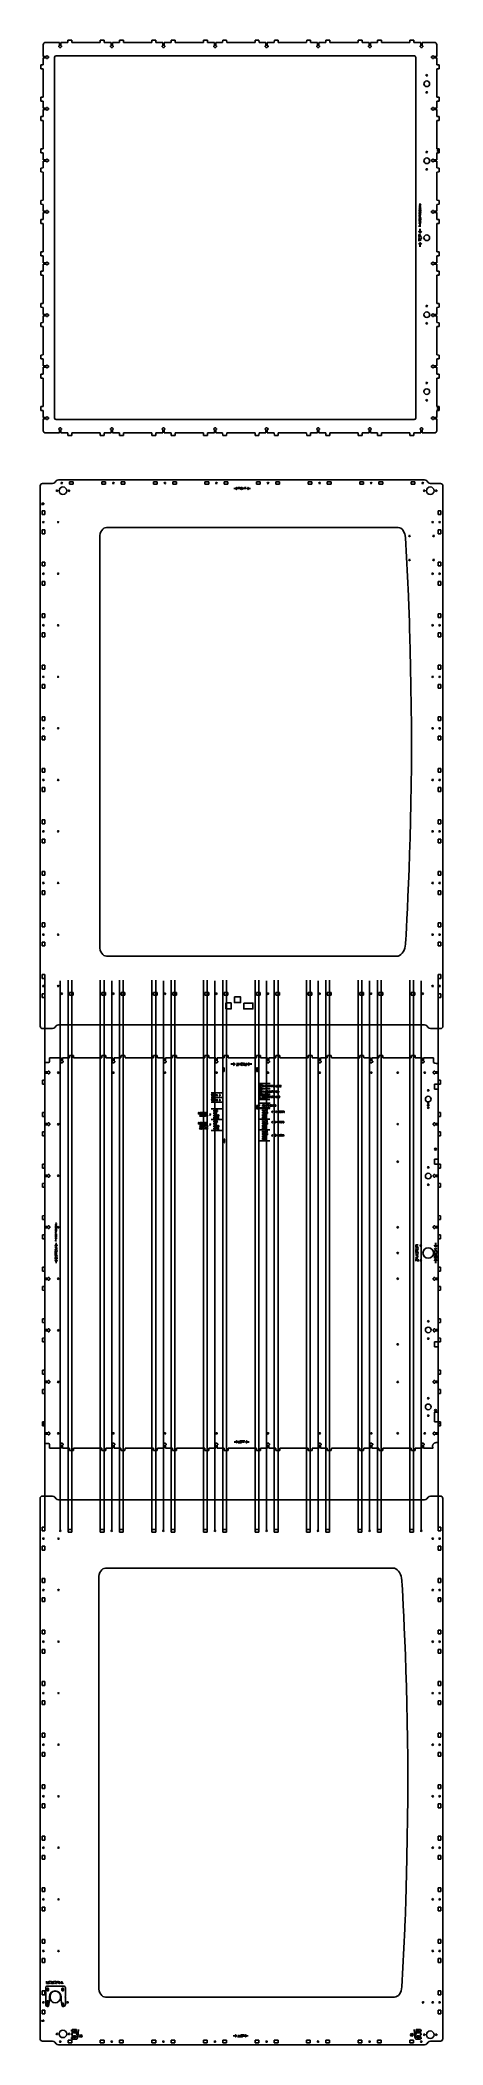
# Model space of a CAD drawing. Header units: millimetres. Extents: x -1506 to -668, y -3588 to 587.
import ezdxf

# ---------------------------------------------------------------- set-up
doc = ezdxf.new("R2010")
doc.units = ezdxf.units.MM
doc.layers.add('CUTS', color=1, linetype='Continuous', true_color=0xff0000)
doc.layers.add('TEXT', color=5, linetype='Continuous', true_color=0x0000ff)
doc.layers.add('referance lines', color=3, linetype='Continuous', lineweight=25, true_color=0x00ff00)

msp = doc.modelspace()

# ---------------------------------------------------------------- linework, layer by layer
at = {"layer": 'CUTS', "color": 1, "lineweight": 25, "true_color": 0xff0000}
for p, q in [((-1448.6, 582.6), (-1448.4, 587.4)), ((-1448.4, 587.4), (-1440.4, 587.4)), ((-1440.4, 587.4), (-1440.2, 582.6)), ((-1381.3, 582.6), (-1381.1, 587.4)), ((-1381.1, 587.4), (-1373, 587.4)), ((-1373, 587.4), (-1372.8, 582.6)), ((-1341.2, 582.6), (-1341, 587.4)), ((-1341, 587.4), (-1333, 587.4)), ((-1333, 587.4), (-1332.8, 582.6)), ((-1273.9, 582.6), (-1273.7, 587.4)), ((-1273.7, 587.4), (-1265.7, 587.4)), ((-1265.7, 587.4), (-1265.5, 582.6)), ((-1233.9, 582.6), (-1233.7, 587.4)), ((-1233.7, 587.4), (-1225.7, 587.4)), ((-1225.7, 587.4), (-1225.5, 582.6)), ((-1166.6, 582.6), (-1166.4, 587.4)), ((-1166.4, 587.4), (-1158.3, 587.4)), ((-1158.3, 587.4), (-1158.1, 582.6)), ((-1126.6, 582.6), (-1126.4, 587.4)), ((-1126.4, 587.4), (-1118.3, 587.4)), ((-1118.3, 587.4), (-1118.1, 582.6)), ((-1059.2, 582.6), (-1059, 587.4)), ((-1059, 587.4), (-1051, 587.4)), ((-1051, 587.4), (-1050.8, 582.6)), ((-1019.2, 582.6), (-1019, 587.4)), ((-1019, 587.4), (-1011, 587.4)), ((-1011, 587.4), (-1010.8, 582.6)), ((-951.9, 582.6), (-951.7, 587.4)), ((-951.7, 587.4), (-943.7, 587.4)), ((-943.7, 587.4), (-943.5, 582.6)), ((-911.9, 582.6), (-911.7, 587.4)), ((-911.7, 587.4), (-903.7, 587.4)), ((-903.7, 587.4), (-903.5, 582.6)), ((-844.6, 582.6), (-844.4, 587.4)), ((-844.4, 587.4), (-836.3, 587.4)), ((-836.3, 587.4), (-836.1, 582.6)), ((-804.5, 582.6), (-804.3, 587.4)), ((-804.3, 587.4), (-796.3, 587.4)), ((-796.3, 587.4), (-796.1, 582.6)), ((-737.2, 582.6), (-737, 587.4)), ((-737, 587.4), (-729, 587.4)), ((-729, 587.4), (-728.8, 582.6)), ((-1499.9, 567.4), (-1499.9, 577.8)), ((-1499.9, 553), (-1499.9, 567.4)), ((-1492.9, 553), (-1499.9, 553)), ((-1499.9, 550.2), (-1492.9, 550.2)), ((-1499.9, 535.8), (-1499.9, 550.2)), ((-1490.7, 554.4), (-1492.9, 554.4)), ((-1492.9, 554.4), (-1492.9, 553)), ((-1492.9, 550.2), (-1492.9, 548.8)), ((-1492.9, 548.8), (-1490.7, 548.8)), ((-1490.7, 553), (-1490.7, 554.4)), ((-1489.2, 553), (-1490.7, 553)), ((-1490.7, 548.8), (-1490.7, 550.2)), ((-1490.7, 550.2), (-1489.2, 550.2)), ((-1489.2, 550.2), (-1489.2, 553)), ((-1476.2, 551.6), (-1476.2, -199.8)), ((-1465.8, 575.6), (-1467.2, 575.6)), ((-1467.2, 575.6), (-1467.2, 573.4)), ((-1467.2, 573.4), (-1465.8, 573.4)), ((-1465.8, 582.6), (-1465.8, 575.6)), ((-1465.8, 573.4), (-1465.8, 571.9)), ((-1465.8, 571.9), (-1463, 571.9)), ((-1463, 575.6), (-1463, 582.6)), ((-1463, 582.6), (-1448.6, 582.6)), ((-1461.6, 575.6), (-1463, 575.6)), ((-1463, 573.4), (-1461.6, 573.4)), ((-1463, 571.9), (-1463, 573.4)), ((-1461.6, 573.4), (-1461.6, 575.6)), ((-1440.2, 582.6), (-1381.3, 582.6)), ((-1372.8, 582.6), (-1358.4, 582.6)), ((-1358.4, 575.6), (-1359.8, 575.6)), ((-1359.8, 575.6), (-1359.8, 573.4)), ((-1359.8, 573.4), (-1358.4, 573.4)), ((-1358.4, 582.6), (-1358.4, 575.6)), ((-1358.4, 573.4), (-1358.4, 571.9)), ((-1358.4, 571.9), (-1355.6, 571.9)), ((-1355.6, 575.6), (-1355.6, 582.6)), ((-1355.6, 582.6), (-1341.2, 582.6)), ((-1354.2, 575.6), (-1355.6, 575.6)), ((-1355.6, 571.9), (-1355.6, 573.4)), ((-1355.6, 573.4), (-1354.2, 573.4)), ((-1354.2, 573.4), (-1354.2, 575.6)), ((-1332.8, 582.6), (-1273.9, 582.6)), ((-1265.5, 582.6), (-1251.1, 582.6)), ((-1251.1, 575.6), (-1252.5, 575.6)), ((-1252.5, 575.6), (-1252.5, 573.4)), ((-1252.5, 573.4), (-1251.1, 573.4)), ((-1251.1, 582.6), (-1251.1, 575.6)), ((-1251.1, 573.4), (-1251.1, 571.9)), ((-1251.1, 571.9), (-1248.3, 571.9)), ((-1248.3, 575.6), (-1248.3, 582.6)), ((-1248.3, 582.6), (-1233.9, 582.6)), ((-1246.9, 575.6), (-1248.3, 575.6)), ((-1248.3, 571.9), (-1248.3, 573.4)), ((-1248.3, 573.4), (-1246.9, 573.4)), ((-1246.9, 573.4), (-1246.9, 575.6)), ((-1225.5, 582.6), (-1166.6, 582.6)), ((-1158.1, 582.6), (-1143.8, 582.6)), ((-1143.8, 575.6), (-1145.2, 575.6)), ((-1145.2, 575.6), (-1145.2, 573.4)), ((-1145.2, 573.4), (-1143.8, 573.4)), ((-1143.8, 582.6), (-1143.8, 575.6)), ((-1143.8, 573.4), (-1143.8, 571.9)), ((-1143.8, 571.9), (-1141, 571.9)), ((-1141, 575.6), (-1141, 582.6)), ((-1141, 582.6), (-1126.6, 582.6)), ((-1139.6, 575.6), (-1141, 575.6)), ((-1141, 571.9), (-1141, 573.4)), ((-1141, 573.4), (-1139.6, 573.4)), ((-1139.6, 573.4), (-1139.6, 575.6)), ((-1118.1, 582.6), (-1059.2, 582.6)), ((-1050.8, 582.6), (-1036.4, 582.6)), ((-1036.4, 575.6), (-1037.8, 575.6)), ((-1037.8, 575.6), (-1037.8, 573.4)), ((-1037.8, 573.4), (-1036.4, 573.4)), ((-1036.4, 582.6), (-1036.4, 575.6)), ((-1036.4, 573.4), (-1036.4, 571.9)), ((-1036.4, 571.9), (-1033.6, 571.9)), ((-1033.6, 575.6), (-1033.6, 582.6)), ((-1033.6, 582.6), (-1019.2, 582.6)), ((-1032.2, 575.6), (-1033.6, 575.6)), ((-1033.6, 571.9), (-1033.6, 573.4)), ((-1033.6, 573.4), (-1032.2, 573.4)), ((-1032.2, 573.4), (-1032.2, 575.6)), ((-1010.8, 582.6), (-951.9, 582.6)), ((-943.5, 582.6), (-929.1, 582.6)), ((-929.1, 575.6), (-930.5, 575.6)), ((-930.5, 575.6), (-930.5, 573.4)), ((-930.5, 573.4), (-929.1, 573.4)), ((-929.1, 582.6), (-929.1, 575.6)), ((-929.1, 573.4), (-929.1, 571.9)), ((-929.1, 571.9), (-926.3, 571.9)), ((-926.3, 575.6), (-926.3, 582.6)), ((-926.3, 582.6), (-911.9, 582.6)), ((-924.9, 575.6), (-926.3, 575.6)), ((-926.3, 571.9), (-926.3, 573.4)), ((-926.3, 573.4), (-924.9, 573.4)), ((-924.9, 573.4), (-924.9, 575.6)), ((-903.5, 582.6), (-844.6, 582.6)), ((-836.1, 582.6), (-821.7, 582.6)), ((-821.7, 575.6), (-823.1, 575.6)), ((-823.1, 575.6), (-823.1, 573.4)), ((-823.1, 573.4), (-821.7, 573.4)), ((-821.7, 582.6), (-821.7, 575.6)), ((-821.7, 573.4), (-821.7, 571.9)), ((-821.7, 571.9), (-818.9, 571.9)), ((-818.9, 575.6), (-818.9, 582.6)), ((-818.9, 582.6), (-804.5, 582.6)), ((-817.5, 575.6), (-818.9, 575.6)), ((-818.9, 573.4), (-817.5, 573.4)), ((-818.9, 571.9), (-818.9, 573.4)), ((-817.5, 573.4), (-817.5, 575.6)), ((-796.1, 582.6), (-737.2, 582.6)), ((-728.8, 582.6), (-714.4, 582.6)), ((-724.9, -199.8), (-724.9, 551.6)), ((-714.4, 575.6), (-715.8, 575.6)), ((-715.8, 575.6), (-715.8, 573.4)), ((-715.8, 573.4), (-714.4, 573.4)), ((-714.4, 582.6), (-714.4, 575.6)), ((-714.4, 573.4), (-714.4, 571.9)), ((-714.4, 571.9), (-711.6, 571.9)), ((-711.6, 575.6), (-711.6, 582.6)), ((-710.2, 575.6), (-711.6, 575.6)), ((-711.6, 571.9), (-711.6, 573.4)), ((-711.6, 573.4), (-710.2, 573.4)), ((-710.2, 573.4), (-710.2, 575.6)), ((-690.2, 553), (-691.7, 553)), ((-691.7, 553), (-691.7, 550.2)), ((-691.7, 550.2), (-690.2, 550.2)), ((-688, 554.4), (-690.2, 554.4)), ((-690.2, 554.4), (-690.2, 553)), ((-690.2, 550.2), (-690.2, 548.8)), ((-690.2, 548.8), (-688, 548.8)), ((-688, 553), (-688, 554.4)), ((-681, 553), (-688, 553)), ((-688, 548.8), (-688, 550.2)), ((-688, 550.2), (-681, 550.2)), ((-681, 575.8), (-681, 578)), ((-681, 550.2), (-681, 535.8)), ((-1504.8, 535.6), (-1499.9, 535.8)), ((-1504.8, 527.6), (-1504.8, 535.6)), ((-1499.9, 527.4), (-1504.8, 527.6)), ((-1499.9, 468.5), (-1499.9, 527.4)), ((-681, 535.8), (-676.1, 535.6)), ((-676.1, 527.6), (-681, 527.4)), ((-681, 527.4), (-681, 468.5)), ((-676.1, 535.6), (-676.1, 527.6)), ((-1504.8, 468.3), (-1499.9, 468.5)), ((-1504.8, 460.2), (-1504.8, 468.3)), ((-1499.9, 460), (-1504.8, 460.2)), ((-1499.9, 445.6), (-1499.9, 460)), ((-681, 468.5), (-676.1, 468.3)), ((-676.1, 460.2), (-681, 460)), ((-681, 460), (-681, 445.6)), ((-676.1, 468.3), (-676.1, 460.2)), ((-1504.8, 428.3), (-1499.9, 428.5)), ((-1504.8, 420.2), (-1504.8, 428.3)), ((-1499.9, 420), (-1504.8, 420.2)), ((-1492.9, 445.6), (-1499.9, 445.6)), ((-1499.9, 442.8), (-1492.9, 442.8)), ((-1499.9, 428.5), (-1499.9, 442.8)), ((-1499.9, 361.1), (-1499.9, 420)), ((-1490.7, 447), (-1492.9, 447)), ((-1492.9, 447), (-1492.9, 445.6)), ((-1492.9, 442.8), (-1492.9, 441.4)), ((-1492.9, 441.4), (-1490.7, 441.4)), ((-1490.7, 445.6), (-1490.7, 447)), ((-1489.2, 445.6), (-1490.7, 445.6)), ((-1490.7, 441.4), (-1490.7, 442.8)), ((-1490.7, 442.8), (-1489.2, 442.8)), ((-1489.2, 442.8), (-1489.2, 445.6)), ((-690.2, 445.6), (-691.7, 445.6)), ((-691.7, 445.6), (-691.7, 442.8)), ((-691.7, 442.8), (-690.2, 442.8)), ((-688, 447), (-690.2, 447)), ((-690.2, 447), (-690.2, 445.6)), ((-690.2, 442.8), (-690.2, 441.4)), ((-690.2, 441.4), (-688, 441.4)), ((-688, 445.6), (-688, 447)), ((-681, 445.6), (-688, 445.6)), ((-688, 441.4), (-688, 442.8)), ((-688, 442.8), (-681, 442.8)), ((-681, 442.8), (-681, 428.4)), ((-681, 428.4), (-676.1, 428.2)), ((-676.1, 420.2), (-681, 420)), ((-681, 420), (-681, 361.1)), ((-676.1, 428.2), (-676.1, 420.2)), ((-1504.8, 360.9), (-1499.9, 361.1)), ((-1504.8, 352.9), (-1504.8, 360.9)), ((-1499.9, 352.7), (-1504.8, 352.9)), ((-1499.9, 338.3), (-1499.9, 352.7)), ((-1492.9, 338.3), (-1499.9, 338.3)), ((-1499.9, 335.5), (-1492.9, 335.5)), ((-1499.9, 321.1), (-1499.9, 335.5)), ((-1490.7, 339.7), (-1492.9, 339.7)), ((-1492.9, 339.7), (-1492.9, 338.3)), ((-1492.9, 335.5), (-1492.9, 334.1)), ((-1492.9, 334.1), (-1490.7, 334.1)), ((-1490.7, 338.3), (-1490.7, 339.7)), ((-1489.2, 338.3), (-1490.7, 338.3)), ((-1490.7, 334.1), (-1490.7, 335.5)), ((-1490.7, 335.5), (-1489.2, 335.5)), ((-1489.2, 335.5), (-1489.2, 338.3)), ((-690.2, 338.3), (-691.7, 338.3)), ((-691.7, 338.3), (-691.7, 335.5)), ((-691.7, 335.5), (-690.2, 335.5)), ((-690.2, 339.7), (-690.2, 338.3)), ((-688, 339.7), (-690.2, 339.7)), ((-690.2, 335.5), (-690.2, 334.1)), ((-690.2, 334.1), (-688, 334.1)), ((-688, 338.3), (-688, 339.7)), ((-681, 338.3), (-688, 338.3)), ((-688, 334.1), (-688, 335.5)), ((-688, 335.5), (-681, 335.5)), ((-681, 361.1), (-676.1, 360.9)), ((-676.1, 352.9), (-681, 352.7)), ((-681, 352.7), (-681, 338.3)), ((-681, 335.5), (-681, 321.1)), ((-676.1, 360.9), (-676.1, 352.9)), ((-1504.8, 320.9), (-1499.9, 321.1)), ((-1504.8, 312.9), (-1504.8, 320.9)), ((-1499.9, 312.7), (-1504.8, 312.9)), ((-1499.9, 253.8), (-1499.9, 312.7)), ((-681, 321.1), (-676.1, 320.9)), ((-676.1, 312.9), (-681, 312.7)), ((-681, 312.7), (-681, 253.8)), ((-676.1, 320.9), (-676.1, 312.9)), ((-1504.8, 253.6), (-1499.9, 253.8)), ((-1504.8, 245.6), (-1504.8, 253.6)), ((-681, 253.8), (-676.1, 253.6)), ((-676.1, 253.6), (-676.1, 245.5)), ((-1499.9, 245.4), (-1504.8, 245.6)), ((-1504.8, 213.6), (-1499.9, 213.8)), ((-1504.8, 205.5), (-1504.8, 213.6)), ((-1499.9, 231), (-1499.9, 245.4)), ((-1492.9, 231), (-1499.9, 231)), ((-1499.9, 228.2), (-1492.9, 228.2)), ((-1499.9, 213.8), (-1499.9, 228.2)), ((-1490.7, 232.4), (-1492.9, 232.4)), ((-1492.9, 232.4), (-1492.9, 231)), ((-1492.9, 228.2), (-1492.9, 226.8)), ((-1492.9, 226.8), (-1490.7, 226.8)), ((-1490.7, 231), (-1490.7, 232.4)), ((-1489.2, 231), (-1490.7, 231)), ((-1490.7, 226.8), (-1490.7, 228.2)), ((-1490.7, 228.2), (-1489.2, 228.2)), ((-1489.2, 228.2), (-1489.2, 231)), ((-690.2, 231), (-691.7, 231)), ((-691.7, 231), (-691.7, 228.2)), ((-691.7, 228.2), (-690.2, 228.2)), ((-688, 232.4), (-690.2, 232.4)), ((-690.2, 232.4), (-690.2, 231)), ((-690.2, 228.2), (-690.2, 226.8)), ((-690.2, 226.8), (-688, 226.8)), ((-688, 231), (-688, 232.4)), ((-681, 231), (-688, 231)), ((-688, 226.8), (-688, 228.2)), ((-688, 228.2), (-681, 228.2)), ((-676.1, 245.5), (-681, 245.3)), ((-681, 245.3), (-681, 231)), ((-681, 228.2), (-681, 213.8)), ((-681, 213.8), (-676.1, 213.6)), ((-676.1, 213.6), (-676.1, 205.5)), ((-1499.9, 205.3), (-1504.8, 205.5)), ((-1499.9, 146.5), (-1499.9, 205.3)), ((-676.1, 205.5), (-681, 205.3)), ((-681, 205.3), (-681, 146.4)), ((-1504.8, 146.3), (-1499.9, 146.5)), ((-1504.8, 138.2), (-1504.8, 146.3)), ((-1499.9, 138), (-1504.8, 138.2)), ((-1499.9, 123.6), (-1499.9, 138)), ((-681, 146.4), (-676.1, 146.2)), ((-676.1, 138.2), (-681, 138)), ((-681, 138), (-681, 123.6)), ((-676.1, 146.2), (-676.1, 138.2)), ((-1504.8, 106.2), (-1499.9, 106.4)), ((-1504.8, 98.2), (-1504.8, 106.2)), ((-1499.9, 98), (-1504.8, 98.2)), ((-1492.9, 123.6), (-1499.9, 123.6)), ((-1499.9, 120.8), (-1492.9, 120.8)), ((-1499.9, 106.4), (-1499.9, 120.8)), ((-1499.9, 39.1), (-1499.9, 98)), ((-1490.7, 125), (-1492.9, 125)), ((-1492.9, 125), (-1492.9, 123.6)), ((-1492.9, 120.8), (-1492.9, 119.4)), ((-1492.9, 119.4), (-1490.7, 119.4)), ((-1490.7, 123.6), (-1490.7, 125)), ((-1489.2, 123.6), (-1490.7, 123.6)), ((-1490.7, 119.4), (-1490.7, 120.8)), ((-1490.7, 120.8), (-1489.2, 120.8)), ((-1489.2, 120.8), (-1489.2, 123.6)), ((-690.2, 123.6), (-691.7, 123.6)), ((-691.7, 123.6), (-691.7, 120.8)), ((-691.7, 120.8), (-690.2, 120.8)), ((-688, 125), (-690.2, 125)), ((-690.2, 125), (-690.2, 123.6)), ((-690.2, 120.8), (-690.2, 119.4)), ((-690.2, 119.4), (-688, 119.4)), ((-688, 123.6), (-688, 125)), ((-681, 123.6), (-688, 123.6)), ((-688, 119.4), (-688, 120.8)), ((-688, 120.8), (-681, 120.8)), ((-681, 120.8), (-681, 106.4)), ((-681, 106.4), (-676.1, 106.2)), ((-676.1, 98.2), (-681, 98)), ((-681, 98), (-681, 39.1)), ((-676.1, 106.2), (-676.1, 98.2)), ((-1504.8, 38.9), (-1499.9, 39.1)), ((-1504.8, 30.9), (-1504.8, 38.9)), ((-1499.9, 30.7), (-1504.8, 30.9)), ((-1499.9, 16.3), (-1499.9, 30.7)), ((-1492.9, 16.3), (-1499.9, 16.3)), ((-1499.9, 13.5), (-1492.9, 13.5)), ((-1499.9, -0.9), (-1499.9, 13.5)), ((-1490.7, 17.7), (-1492.9, 17.7)), ((-1492.9, 17.7), (-1492.9, 16.3)), ((-1492.9, 13.5), (-1492.9, 12.1)), ((-1492.9, 12.1), (-1490.7, 12.1)), ((-1490.7, 16.3), (-1490.7, 17.7)), ((-1489.2, 16.3), (-1490.7, 16.3)), ((-1490.7, 12.1), (-1490.7, 13.5)), ((-1490.7, 13.5), (-1489.2, 13.5)), ((-1489.2, 13.5), (-1489.2, 16.3)), ((-690.2, 16.3), (-691.7, 16.3)), ((-691.7, 16.3), (-691.7, 13.5)), ((-691.7, 13.5), (-690.2, 13.5)), ((-690.2, 17.7), (-690.2, 16.3)), ((-688, 17.7), (-690.2, 17.7)), ((-690.2, 13.5), (-690.2, 12.1)), ((-690.2, 12.1), (-688, 12.1)), ((-688, 16.3), (-688, 17.7)), ((-681, 16.3), (-688, 16.3)), ((-688, 12.1), (-688, 13.5)), ((-688, 13.5), (-681, 13.5)), ((-681, 39.1), (-676.1, 38.9)), ((-676.1, 30.9), (-681, 30.7)), ((-681, 30.7), (-681, 16.3)), ((-681, 13.5), (-681, -0.9)), ((-676.1, 38.9), (-676.1, 30.9)), ((-1504.8, -1.1), (-1499.9, -0.9)), ((-1504.8, -9.1), (-1504.8, -1.1)), ((-1499.9, -9.3), (-1504.8, -9.1)), ((-1499.9, -68.2), (-1499.9, -9.3)), ((-681, -0.9), (-676.1, -1.1)), ((-676.1, -9.1), (-681, -9.3)), ((-681, -9.3), (-681, -68.2)), ((-676.1, -1.1), (-676.1, -9.1)), ((-1504.8, -68.4), (-1499.9, -68.2)), ((-1504.8, -76.5), (-1504.8, -68.4)), ((-1499.9, -76.7), (-1504.8, -76.5)), ((-1499.9, -91.1), (-1499.9, -76.7)), ((-681, -68.2), (-676.1, -68.4)), ((-676.1, -76.5), (-681, -76.7)), ((-681, -76.7), (-681, -91.1)), ((-676.1, -68.4), (-676.1, -76.5)), ((-1504.8, -108.4), (-1499.9, -108.2)), ((-1504.8, -116.5), (-1504.8, -108.4)), ((-1499.9, -116.7), (-1504.8, -116.5)), ((-1492.9, -91.1), (-1499.9, -91.1)), ((-1499.9, -93.9), (-1492.9, -93.9)), ((-1499.9, -108.2), (-1499.9, -93.9)), ((-1499.9, -175.6), (-1499.9, -116.7)), ((-1490.7, -89.7), (-1492.9, -89.7)), ((-1492.9, -89.7), (-1492.9, -91.1)), ((-1492.9, -93.9), (-1492.9, -95.3)), ((-1492.9, -95.3), (-1490.7, -95.3)), ((-1490.7, -91.1), (-1490.7, -89.7)), ((-1489.2, -91.1), (-1490.7, -91.1)), ((-1490.7, -95.3), (-1490.7, -93.9)), ((-1490.7, -93.9), (-1489.2, -93.9)), ((-1489.2, -93.9), (-1489.2, -91.1)), ((-690.2, -91.1), (-691.7, -91.1)), ((-691.7, -91.1), (-691.7, -93.9)), ((-691.7, -93.9), (-690.2, -93.9)), ((-688, -89.7), (-690.2, -89.7)), ((-690.2, -89.7), (-690.2, -91.1)), ((-690.2, -93.9), (-690.2, -95.3)), ((-690.2, -95.3), (-688, -95.3)), ((-688, -91.1), (-688, -89.7)), ((-681, -91.1), (-688, -91.1)), ((-688, -95.3), (-688, -93.9)), ((-688, -93.9), (-681, -93.9)), ((-681, -93.9), (-681, -108.3)), ((-681, -108.3), (-676.1, -108.5)), ((-676.1, -116.5), (-681, -116.7)), ((-681, -116.7), (-681, -175.6)), ((-676.1, -108.5), (-676.1, -116.5)), ((-1504.8, -175.8), (-1499.9, -175.6)), ((-1504.8, -183.8), (-1504.8, -175.8)), ((-1499.9, -184), (-1504.8, -183.8)), ((-1499.9, -198.4), (-1499.9, -184)), ((-1492.9, -198.4), (-1499.9, -198.4)), ((-1499.9, -201.2), (-1492.9, -201.2)), ((-1499.9, -226), (-1499.9, -201.2)), ((-1490.7, -197), (-1492.9, -197)), ((-1492.9, -197), (-1492.9, -198.4)), ((-1492.9, -201.2), (-1492.9, -202.6)), ((-1492.9, -202.6), (-1490.7, -202.6)), ((-1490.7, -198.4), (-1490.7, -197)), ((-1489.2, -198.4), (-1490.7, -198.4)), ((-1490.7, -202.6), (-1490.7, -201.2)), ((-1490.7, -201.2), (-1489.2, -201.2)), ((-1489.2, -201.2), (-1489.2, -198.4)), ((-690.2, -198.4), (-691.7, -198.4)), ((-691.7, -198.4), (-691.7, -201.2)), ((-691.7, -201.2), (-690.2, -201.2)), ((-688, -197), (-690.2, -197)), ((-690.2, -197), (-690.2, -198.4)), ((-690.2, -201.2), (-690.2, -202.6)), ((-690.2, -202.6), (-688, -202.6)), ((-688, -198.4), (-688, -197)), ((-681, -198.4), (-688, -198.4)), ((-688, -202.6), (-688, -201.2)), ((-688, -201.2), (-681, -201.2)), ((-681, -175.6), (-676.1, -175.8)), ((-676.1, -183.8), (-681, -184)), ((-681, -184), (-681, -198.4)), ((-681, -201.2), (-681, -226)), ((-676.1, -175.8), (-676.1, -183.8)), ((-1465.8, -221.6), (-1467.2, -221.6)), ((-1467.2, -221.6), (-1467.2, -223.8)), ((-1467.2, -223.8), (-1465.8, -223.8)), ((-1465.8, -220.1), (-1465.8, -221.6)), ((-1463, -220.1), (-1465.8, -220.1)), ((-1465.8, -223.8), (-1465.8, -230.8)), ((-1463, -221.6), (-1463, -220.1)), ((-1461.6, -221.6), (-1463, -221.6)), ((-1463, -230.8), (-1463, -223.8)), ((-1463, -223.8), (-1461.6, -223.8)), ((-1448.6, -230.8), (-1463, -230.8)), ((-1461.6, -223.8), (-1461.6, -221.6)), ((-1448.4, -235.7), (-1448.6, -230.8)), ((-1440.4, -235.7), (-1448.4, -235.7)), ((-1440.2, -230.8), (-1440.4, -235.7)), ((-1381.3, -230.8), (-1440.2, -230.8)), ((-1381.1, -235.7), (-1381.3, -230.8)), ((-1373, -235.7), (-1381.1, -235.7)), ((-1372.8, -230.8), (-1373, -235.7)), ((-1358.4, -230.8), (-1372.8, -230.8)), ((-1358.4, -221.6), (-1359.8, -221.6)), ((-1359.8, -221.6), (-1359.8, -223.8)), ((-1359.8, -223.8), (-1358.4, -223.8)), ((-1355.6, -220.1), (-1358.4, -220.1)), ((-1358.4, -220.1), (-1358.4, -221.6)), ((-1358.4, -223.8), (-1358.4, -230.8)), ((-1355.6, -221.6), (-1355.6, -220.1)), ((-1354.2, -221.6), (-1355.6, -221.6)), ((-1355.6, -230.8), (-1355.6, -223.8)), ((-1355.6, -223.8), (-1354.2, -223.8)), ((-1341.3, -230.8), (-1355.6, -230.8)), ((-1354.2, -223.8), (-1354.2, -221.6)), ((-1341.1, -235.7), (-1341.3, -230.8)), ((-1333, -235.7), (-1341.1, -235.7)), ((-1332.8, -230.8), (-1333, -235.7)), ((-1273.9, -230.8), (-1332.8, -230.8)), ((-1273.7, -235.7), (-1273.9, -230.8)), ((-1265.7, -235.7), (-1273.7, -235.7)), ((-1265.5, -230.8), (-1265.7, -235.7)), ((-1251.1, -230.8), (-1265.5, -230.8)), ((-1251.1, -221.6), (-1252.5, -221.6)), ((-1252.5, -221.6), (-1252.5, -223.8)), ((-1252.5, -223.8), (-1251.1, -223.8)), ((-1248.3, -220.1), (-1251.1, -220.1)), ((-1251.1, -220.1), (-1251.1, -221.6)), ((-1251.1, -223.8), (-1251.1, -230.8)), ((-1248.3, -221.6), (-1248.3, -220.1)), ((-1246.9, -221.6), (-1248.3, -221.6)), ((-1248.3, -230.8), (-1248.3, -223.8)), ((-1248.3, -223.8), (-1246.9, -223.8)), ((-1233.9, -230.8), (-1248.3, -230.8)), ((-1246.9, -223.8), (-1246.9, -221.6)), ((-1233.7, -235.7), (-1233.9, -230.8)), ((-1225.7, -235.7), (-1233.7, -235.7)), ((-1225.5, -230.8), (-1225.7, -235.7)), ((-1166.6, -230.8), (-1225.5, -230.8)), ((-1166.4, -235.7), (-1166.6, -230.8)), ((-1158.4, -235.7), (-1166.4, -235.7)), ((-1158.2, -230.8), (-1158.4, -235.7)), ((-1143.8, -230.8), (-1158.2, -230.8)), ((-1143.8, -221.6), (-1145.2, -221.6)), ((-1145.2, -221.6), (-1145.2, -223.8)), ((-1145.2, -223.8), (-1143.8, -223.8)), ((-1141, -220.1), (-1143.8, -220.1)), ((-1143.8, -220.1), (-1143.8, -221.6)), ((-1143.8, -223.8), (-1143.8, -230.8)), ((-1141, -221.6), (-1141, -220.1)), ((-1139.6, -221.6), (-1141, -221.6)), ((-1141, -223.8), (-1139.6, -223.8)), ((-1141, -230.8), (-1141, -223.8)), ((-1126.6, -230.8), (-1141, -230.8)), ((-1139.6, -223.8), (-1139.6, -221.6)), ((-1126.4, -235.7), (-1126.6, -230.8)), ((-1118.3, -235.7), (-1126.4, -235.7)), ((-1118.1, -230.8), (-1118.3, -235.7)), ((-1059.2, -230.8), (-1118.1, -230.8)), ((-1059, -235.7), (-1059.2, -230.8)), ((-1051, -235.7), (-1059, -235.7)), ((-1050.8, -230.8), (-1051, -235.7)), ((-1036.4, -230.8), (-1050.8, -230.8)), ((-1036.4, -221.6), (-1037.8, -221.6)), ((-1037.8, -221.6), (-1037.8, -223.8)), ((-1037.8, -223.8), (-1036.4, -223.8)), ((-1033.6, -220.1), (-1036.4, -220.1)), ((-1036.4, -220.1), (-1036.4, -221.6)), ((-1036.4, -223.8), (-1036.4, -230.8)), ((-1033.6, -221.6), (-1033.6, -220.1)), ((-1032.2, -221.6), (-1033.6, -221.6)), ((-1033.6, -223.8), (-1032.2, -223.8)), ((-1033.6, -230.8), (-1033.6, -223.8)), ((-1019.2, -230.8), (-1033.6, -230.8)), ((-1032.2, -223.8), (-1032.2, -221.6)), ((-1019, -235.7), (-1019.2, -230.8)), ((-1011, -235.7), (-1019, -235.7)), ((-1010.8, -230.8), (-1011, -235.7)), ((-951.9, -230.8), (-1010.8, -230.8)), ((-951.7, -235.7), (-951.9, -230.8)), ((-943.7, -235.7), (-951.7, -235.7)), ((-943.5, -230.8), (-943.7, -235.7)), ((-929.1, -230.8), (-943.5, -230.8)), ((-929.1, -221.6), (-930.5, -221.6)), ((-930.5, -221.6), (-930.5, -223.8)), ((-930.5, -223.8), (-929.1, -223.8)), ((-926.3, -220.1), (-929.1, -220.1)), ((-929.1, -220.1), (-929.1, -221.6)), ((-929.1, -223.8), (-929.1, -230.8)), ((-926.3, -221.6), (-926.3, -220.1)), ((-924.9, -221.6), (-926.3, -221.6)), ((-926.3, -230.8), (-926.3, -223.8)), ((-926.3, -223.8), (-924.9, -223.8)), ((-911.9, -230.8), (-926.3, -230.8)), ((-924.9, -223.8), (-924.9, -221.6)), ((-911.7, -235.7), (-911.9, -230.8)), ((-903.7, -235.7), (-911.7, -235.7)), ((-903.5, -230.8), (-903.7, -235.7)), ((-844.6, -230.8), (-903.5, -230.8)), ((-844.4, -235.7), (-844.6, -230.8)), ((-836.3, -235.7), (-844.4, -235.7)), ((-836.1, -230.8), (-836.3, -235.7)), ((-821.7, -230.8), (-836.1, -230.8)), ((-821.7, -221.6), (-823.1, -221.6)), ((-823.1, -221.6), (-823.1, -223.8)), ((-823.1, -223.8), (-821.7, -223.8)), ((-818.9, -220.1), (-821.7, -220.1)), ((-821.7, -220.1), (-821.7, -221.6)), ((-821.7, -223.8), (-821.7, -230.8)), ((-818.9, -221.6), (-818.9, -220.1)), ((-817.5, -221.6), (-818.9, -221.6)), ((-818.9, -230.8), (-818.9, -223.8)), ((-818.9, -223.8), (-817.5, -223.8)), ((-804.6, -230.8), (-818.9, -230.8)), ((-817.5, -223.8), (-817.5, -221.6)), ((-804.4, -235.7), (-804.6, -230.8)), ((-796.3, -235.7), (-804.4, -235.7)), ((-796.1, -230.8), (-796.3, -235.7)), ((-737.2, -230.8), (-796.1, -230.8)), ((-737, -235.7), (-737.2, -230.8)), ((-729, -235.7), (-737, -235.7)), ((-728.8, -230.8), (-729, -235.7)), ((-714.4, -230.8), (-728.8, -230.8)), ((-714.4, -221.6), (-715.8, -221.6)), ((-715.8, -221.6), (-715.8, -223.8)), ((-715.8, -223.8), (-714.4, -223.8)), ((-714.4, -220.1), (-714.4, -221.6)), ((-711.6, -220.1), (-714.4, -220.1)), ((-714.4, -223.8), (-714.4, -230.8)), ((-711.6, -221.6), (-711.6, -220.1)), ((-710.2, -221.6), (-711.6, -221.6)), ((-711.6, -230.8), (-711.6, -223.8)), ((-711.6, -223.8), (-710.2, -223.8)), ((-710.2, -223.8), (-710.2, -221.6)), ((-1468, -328.1), (-706.7, -328.1)), ((-1445.2, -337.7), (-1445.2, -332.5)), ((-1445.2, -332.5), (-1437.3, -332.5)), ((-1437.3, -337.7), (-1437.3, -332.5)), ((-1377.9, -337.7), (-1377.9, -332.5)), ((-1377.9, -332.5), (-1370, -332.5)), ((-1370, -337.7), (-1370, -332.5)), ((-1337.9, -337.7), (-1337.9, -332.5)), ((-1337.9, -332.5), (-1330, -332.5)), ((-1330, -337.7), (-1330, -332.5)), ((-1270.5, -337.7), (-1270.5, -332.5)), ((-1270.5, -332.5), (-1262.6, -332.5)), ((-1262.6, -337.7), (-1262.6, -332.5)), ((-1230.5, -337.7), (-1230.5, -332.5)), ((-1230.5, -332.5), (-1222.6, -332.5)), ((-1222.6, -337.7), (-1222.6, -332.5)), ((-1163.4, -337.7), (-1163.4, -332.5)), ((-1163.4, -332.5), (-1155.6, -332.5)), ((-1155.6, -337.7), (-1155.6, -332.5)), ((-1123.4, -337.7), (-1123.4, -332.5)), ((-1123.4, -332.5), (-1115.6, -332.5)), ((-1115.6, -337.7), (-1115.6, -332.5)), ((-1056.1, -337.7), (-1056.1, -332.5)), ((-1056.1, -332.5), (-1048.2, -332.5)), ((-1048.2, -337.7), (-1048.2, -332.5)), ((-1016.1, -337.7), (-1016.1, -332.5)), ((-1016.1, -332.5), (-1008.2, -332.5)), ((-1008.2, -337.7), (-1008.2, -332.5)), ((-948.8, -337.7), (-948.8, -332.5)), ((-948.8, -332.5), (-940.9, -332.5)), ((-940.9, -337.7), (-940.9, -332.5)), ((-908.8, -337.7), (-908.8, -332.5)), ((-908.8, -332.5), (-900.9, -332.5)), ((-900.9, -337.7), (-900.9, -332.5)), ((-841.4, -337.7), (-841.4, -332.5)), ((-841.4, -332.5), (-833.5, -332.5)), ((-833.5, -337.7), (-833.5, -332.5)), ((-801.4, -337.7), (-801.4, -332.5)), ((-801.4, -332.5), (-793.5, -332.5)), ((-793.5, -337.7), (-793.5, -332.5)), ((-734.2, -337.7), (-734.2, -332.5)), ((-734.2, -332.5), (-726.4, -332.5)), ((-726.4, -337.7), (-726.4, -332.5)), ((-1506.3, -340.9), (-1506.3, -1466.3)), ((-1445.2, -337.7), (-1437.3, -337.7)), ((-1377.9, -337.7), (-1370, -337.7)), ((-1337.9, -337.7), (-1330, -337.7)), ((-1270.5, -337.7), (-1262.6, -337.7)), ((-1230.5, -337.7), (-1222.6, -337.7)), ((-1163.4, -337.7), (-1155.6, -337.7)), ((-1123.4, -337.7), (-1115.6, -337.7)), ((-1056.1, -337.7), (-1048.2, -337.7)), ((-1016.1, -337.7), (-1008.2, -337.7)), ((-948.8, -337.7), (-940.9, -337.7)), ((-908.8, -337.7), (-900.9, -337.7)), ((-841.4, -337.7), (-833.5, -337.7)), ((-801.4, -337.7), (-793.5, -337.7)), ((-734.2, -337.7), (-726.4, -337.7)), ((-668.3, -340.9), (-668.3, -1466.3)), ((-1502, -392.6), (-1496.8, -392.6)), ((-1502, -392.6), (-1502, -400.5)), ((-1502, -400.5), (-1496.8, -400.5)), ((-1496.8, -392.6), (-1496.8, -400.5)), ((-677.9, -392.6), (-672.7, -392.6)), ((-677.9, -392.6), (-677.9, -400.5)), ((-677.9, -400.5), (-672.7, -400.5)), ((-672.7, -392.6), (-672.7, -400.5)), ((-1502, -432.6), (-1496.8, -432.6)), ((-1502, -432.6), (-1502, -440.5)), ((-1502, -440.5), (-1496.8, -440.5)), ((-1496.8, -432.6), (-1496.8, -440.5)), ((-677.9, -432.6), (-672.7, -432.6)), ((-677.9, -432.6), (-677.9, -440.5)), ((-677.9, -440.5), (-672.7, -440.5)), ((-672.7, -432.6), (-672.7, -440.5)), ((-1502, -500), (-1496.8, -500)), ((-1502, -500), (-1502, -507.8)), ((-1496.8, -500), (-1496.8, -507.8)), ((-677.9, -500), (-672.7, -500)), ((-677.9, -500), (-677.9, -507.8)), ((-672.7, -500), (-672.7, -507.8)), ((-1502, -507.8), (-1496.8, -507.8)), ((-1502, -540), (-1496.8, -540)), ((-1502, -540), (-1502, -547.8)), ((-1496.8, -540), (-1496.8, -547.8)), ((-677.9, -507.8), (-672.7, -507.8)), ((-677.9, -540), (-672.7, -540)), ((-677.9, -540), (-677.9, -547.8)), ((-672.7, -540), (-672.7, -547.8)), ((-1502, -547.8), (-1496.8, -547.8)), ((-677.9, -547.8), (-672.7, -547.8)), ((-1502, -607.3), (-1496.8, -607.3)), ((-1502, -607.3), (-1502, -615.2)), ((-1502, -615.2), (-1496.8, -615.2)), ((-1496.8, -607.3), (-1496.8, -615.2)), ((-677.9, -607.3), (-672.7, -607.3)), ((-677.9, -607.3), (-677.9, -615.2)), ((-677.9, -615.2), (-672.7, -615.2)), ((-672.7, -607.3), (-672.7, -615.2)), ((-1502, -647.3), (-1496.8, -647.3)), ((-1502, -647.3), (-1502, -655.2)), ((-1502, -655.2), (-1496.8, -655.2)), ((-1496.8, -647.3), (-1496.8, -655.2)), ((-677.9, -647.3), (-672.7, -647.3)), ((-677.9, -647.3), (-677.9, -655.2)), ((-677.9, -655.2), (-672.7, -655.2)), ((-672.7, -647.3), (-672.7, -655.2)), ((-1502, -714.6), (-1496.8, -714.6)), ((-1502, -714.6), (-1502, -722.5)), ((-1502, -722.5), (-1496.8, -722.5)), ((-1496.8, -714.6), (-1496.8, -722.5)), ((-677.9, -714.6), (-672.7, -714.6)), ((-677.9, -714.6), (-677.9, -722.5)), ((-677.9, -722.5), (-672.7, -722.5)), ((-672.7, -714.6), (-672.7, -722.5)), ((-1502, -754.6), (-1496.8, -754.6)), ((-1502, -754.6), (-1502, -762.5)), ((-1502, -762.5), (-1496.8, -762.5)), ((-1496.8, -754.6), (-1496.8, -762.5)), ((-677.9, -754.6), (-672.7, -754.6)), ((-677.9, -754.6), (-677.9, -762.5)), ((-677.9, -762.5), (-672.7, -762.5)), ((-672.7, -754.6), (-672.7, -762.5)), ((-1502, -822), (-1496.8, -822)), ((-1502, -822), (-1502, -829.9)), ((-1502, -829.9), (-1496.8, -829.9)), ((-1496.8, -822), (-1496.8, -829.9)), ((-677.9, -822), (-672.7, -822)), ((-677.9, -822), (-677.9, -829.9)), ((-677.9, -829.9), (-672.7, -829.9)), ((-672.7, -822), (-672.7, -829.9)), ((-1502, -862), (-1496.8, -862)), ((-1502, -862), (-1502, -869.9)), ((-1502, -869.9), (-1496.8, -869.9)), ((-1496.8, -862), (-1496.8, -869.9)), ((-677.9, -862), (-672.7, -862)), ((-677.9, -862), (-677.9, -869.9)), ((-677.9, -869.9), (-672.7, -869.9)), ((-672.7, -862), (-672.7, -869.9)), ((-1502, -929.3), (-1496.8, -929.3)), ((-1502, -929.3), (-1502, -937.2)), ((-1502, -937.2), (-1496.8, -937.2)), ((-1496.8, -929.3), (-1496.8, -937.2)), ((-677.9, -929.3), (-672.7, -929.3)), ((-677.9, -929.3), (-677.9, -937.2)), ((-677.9, -937.2), (-672.7, -937.2)), ((-672.7, -929.3), (-672.7, -937.2)), ((-1502, -969.3), (-1496.8, -969.3)), ((-1502, -969.3), (-1502, -977.2)), ((-1502, -977.2), (-1496.8, -977.2)), ((-1496.8, -969.3), (-1496.8, -977.2)), ((-677.9, -969.3), (-672.7, -969.3)), ((-677.9, -969.3), (-677.9, -977.2)), ((-677.9, -977.2), (-672.7, -977.2)), ((-672.7, -969.3), (-672.7, -977.2)), ((-1502, -1036.7), (-1496.8, -1036.7)), ((-1502, -1036.7), (-1502, -1044.5)), ((-1496.8, -1036.7), (-1496.8, -1044.5)), ((-677.9, -1036.7), (-672.7, -1036.7)), ((-677.9, -1036.7), (-677.9, -1044.5)), ((-672.7, -1036.7), (-672.7, -1044.5)), ((-1502, -1044.5), (-1496.8, -1044.5)), ((-1502, -1076.7), (-1496.8, -1076.7)), ((-1502, -1076.7), (-1502, -1084.5)), ((-1502, -1084.5), (-1496.8, -1084.5)), ((-1496.8, -1076.7), (-1496.8, -1084.5)), ((-677.9, -1044.5), (-672.7, -1044.5)), ((-677.9, -1076.7), (-672.7, -1076.7)), ((-677.9, -1076.7), (-677.9, -1084.5)), ((-677.9, -1084.5), (-672.7, -1084.5)), ((-672.7, -1076.7), (-672.7, -1084.5)), ((-1502, -1144), (-1496.8, -1144)), ((-1502, -1144), (-1502, -1151.9)), ((-1502, -1151.9), (-1496.8, -1151.9)), ((-1496.8, -1151.9), (-1496.8, -1144)), ((-677.9, -1144), (-672.7, -1144)), ((-677.9, -1144), (-677.9, -1151.9)), ((-677.9, -1151.9), (-672.7, -1151.9)), ((-672.7, -1144), (-672.7, -1151.9)), ((-1502, -1184), (-1496.8, -1184)), ((-1502, -1184), (-1502, -1191.9)), ((-1502, -1191.9), (-1496.8, -1191.9)), ((-1496.8, -1191.9), (-1496.8, -1184)), ((-677.9, -1184), (-672.7, -1184)), ((-677.9, -1184), (-677.9, -1191.9)), ((-677.9, -1191.9), (-672.7, -1191.9)), ((-672.7, -1184), (-672.7, -1191.9)), ((-1502, -1251.3), (-1496.8, -1251.3)), ((-1502, -1251.3), (-1502, -1259.2)), ((-1496.8, -1251.3), (-1496.8, -1259.2)), ((-677.9, -1251.3), (-672.7, -1251.3)), ((-677.9, -1251.3), (-677.9, -1259.2)), ((-672.7, -1251.3), (-672.7, -1259.2)), ((-1502, -1259.2), (-1496.8, -1259.2)), ((-1502, -1291.3), (-1496.8, -1291.3)), ((-1502, -1291.3), (-1502, -1299.2)), ((-1496.8, -1291.3), (-1496.8, -1299.2)), ((-677.9, -1259.2), (-672.7, -1259.2)), ((-677.9, -1291.3), (-672.7, -1291.3)), ((-677.9, -1291.3), (-677.9, -1299.2)), ((-672.7, -1291.3), (-672.7, -1299.2)), ((-1502, -1299.2), (-1496.8, -1299.2)), ((-677.9, -1299.2), (-672.7, -1299.2)), ((-1502, -1358.7), (-1496.8, -1358.7)), ((-1502, -1358.7), (-1502, -1366.6)), ((-1502, -1366.6), (-1496.8, -1366.6)), ((-1496.8, -1358.7), (-1496.8, -1366.6)), ((-677.9, -1358.7), (-672.7, -1358.7)), ((-677.9, -1358.7), (-677.9, -1366.6)), ((-677.9, -1366.6), (-672.7, -1366.6)), ((-672.7, -1358.7), (-672.7, -1366.6)), ((-1502, -1398.7), (-1496.8, -1398.7)), ((-1502, -1398.7), (-1502, -1406.6)), ((-1502, -1406.6), (-1496.8, -1406.6)), ((-1496.8, -1398.7), (-1496.8, -1406.6)), ((-1445.2, -1401.3), (-1445.2, -1396.1)), ((-1445.2, -1396.1), (-1437.3, -1396.1)), ((-1445.2, -1401.3), (-1437.3, -1401.3)), ((-1437.3, -1401.3), (-1437.3, -1396.1)), ((-1377.9, -1401.3), (-1377.9, -1396.1)), ((-1377.9, -1396.1), (-1370, -1396.1)), ((-1370, -1401.3), (-1377.9, -1401.3)), ((-1370, -1401.3), (-1370, -1396.1)), ((-1337.9, -1401.3), (-1337.9, -1396.1)), ((-1337.9, -1396.1), (-1330, -1396.1)), ((-1337.9, -1401.3), (-1330, -1401.3)), ((-1330, -1401.3), (-1330, -1396.1)), ((-1270.5, -1401.3), (-1270.5, -1396.1)), ((-1270.5, -1396.1), (-1262.6, -1396.1)), ((-1270.5, -1401.3), (-1262.6, -1401.3)), ((-1262.6, -1401.3), (-1262.6, -1396.1)), ((-1230.5, -1401.3), (-1230.5, -1396.1)), ((-1230.5, -1396.1), (-1222.6, -1396.1)), ((-1230.5, -1401.3), (-1222.6, -1401.3)), ((-1222.6, -1401.3), (-1222.6, -1396.1)), ((-1163.4, -1401.3), (-1163.4, -1396.1)), ((-1163.4, -1396.1), (-1155.6, -1396.1)), ((-1163.4, -1401.3), (-1155.6, -1401.3)), ((-1155.6, -1401.3), (-1155.6, -1396.1)), ((-1123.4, -1401.3), (-1123.4, -1396.1)), ((-1123.4, -1396.1), (-1115.6, -1396.1)), ((-1123.4, -1401.3), (-1115.6, -1401.3)), ((-1115.6, -1401.3), (-1115.6, -1396.1)), ((-1056.1, -1401.3), (-1056.1, -1396.1)), ((-1056.1, -1396.1), (-1048.2, -1396.1)), ((-1056.1, -1401.3), (-1048.2, -1401.3)), ((-1048.2, -1401.3), (-1048.2, -1396.1)), ((-1016.1, -1401.3), (-1016.1, -1396.1)), ((-1016.1, -1396.1), (-1008.2, -1396.1)), ((-1016.1, -1401.3), (-1008.2, -1401.3)), ((-1008.2, -1401.3), (-1008.2, -1396.1)), ((-948.8, -1401.3), (-948.8, -1396.1)), ((-948.8, -1396.1), (-940.9, -1396.1)), ((-948.8, -1401.3), (-940.9, -1401.3)), ((-940.9, -1401.3), (-940.9, -1396.1)), ((-908.8, -1401.3), (-908.8, -1396.1)), ((-908.8, -1396.1), (-900.9, -1396.1)), ((-908.8, -1401.3), (-900.9, -1401.3)), ((-900.9, -1401.3), (-900.9, -1396.1)), ((-841.4, -1401.3), (-841.4, -1396.1)), ((-841.4, -1396.1), (-833.5, -1396.1)), ((-841.4, -1401.3), (-833.5, -1401.3)), ((-833.5, -1401.3), (-833.5, -1396.1)), ((-801.4, -1401.3), (-801.4, -1396.1)), ((-801.4, -1396.1), (-793.5, -1396.1)), ((-801.4, -1401.3), (-793.5, -1401.3)), ((-793.5, -1401.3), (-793.5, -1396.1)), ((-734.2, -1401.3), (-734.2, -1396.1)), ((-734.2, -1396.1), (-726.4, -1396.1)), ((-734.2, -1401.3), (-726.4, -1401.3)), ((-726.4, -1401.3), (-726.4, -1396.1)), ((-677.9, -1398.7), (-672.7, -1398.7)), ((-677.9, -1398.7), (-677.9, -1406.6)), ((-677.9, -1406.6), (-672.7, -1406.6)), ((-672.7, -1398.7), (-672.7, -1406.6)), ((-1468, -1463.1), (-706.7, -1463.1)), ((-1489.1, -1542), (-1496.8, -1542)), ((-1496.8, -1542), (-1496.8, -1561.5)), ((-1486.7, -1531.9), (-1486.7, -1539.6)), ((-1462.7, -1538.9), (-1464.1, -1538.9)), ((-1464.1, -1538.9), (-1464.1, -1541.1)), ((-1464.1, -1541.1), (-1462.7, -1541.1)), ((-1462.7, -1531.9), (-1462.7, -1538.9)), ((-1462.7, -1541.1), (-1462.7, -1542.6)), ((-1462.7, -1542.6), (-1459.9, -1542.6)), ((-1459.9, -1538.9), (-1459.9, -1531.9)), ((-1459.9, -1531.9), (-1445.5, -1531.9)), ((-1458.5, -1538.9), (-1459.9, -1538.9)), ((-1459.9, -1542.6), (-1459.9, -1541.1)), ((-1459.9, -1541.1), (-1458.5, -1541.1)), ((-1458.5, -1541.1), (-1458.5, -1538.9)), ((-1445.5, -1531.9), (-1445.3, -1527)), ((-1445.3, -1527), (-1437.2, -1527)), ((-1437.2, -1527), (-1437, -1531.9)), ((-1437, -1531.9), (-1378.1, -1531.9)), ((-1378.1, -1531.9), (-1377.9, -1527)), ((-1377.9, -1527), (-1369.9, -1527)), ((-1369.9, -1527), (-1369.7, -1531.9)), ((-1355.3, -1531.9), (-1369.7, -1531.9)), ((-1355.3, -1538.9), (-1356.7, -1538.9)), ((-1356.7, -1538.9), (-1356.7, -1541.1)), ((-1356.7, -1541.1), (-1355.3, -1541.1)), ((-1355.3, -1531.9), (-1355.3, -1538.9)), ((-1355.3, -1541.1), (-1355.3, -1542.6)), ((-1355.3, -1542.6), (-1352.5, -1542.6)), ((-1352.5, -1538.9), (-1352.5, -1531.9)), ((-1338.1, -1531.9), (-1352.5, -1531.9)), ((-1351.1, -1538.9), (-1352.5, -1538.9)), ((-1352.5, -1542.6), (-1352.5, -1541.1)), ((-1352.5, -1541.1), (-1351.1, -1541.1)), ((-1351.1, -1541.1), (-1351.1, -1538.9)), ((-1338.1, -1531.9), (-1337.9, -1527)), ((-1337.9, -1527), (-1329.9, -1527)), ((-1329.9, -1527), (-1329.7, -1531.9)), ((-1329.7, -1531.9), (-1270.8, -1531.9)), ((-1270.8, -1531.9), (-1270.6, -1527)), ((-1270.6, -1527), (-1262.6, -1527)), ((-1262.6, -1527), (-1262.4, -1531.9)), ((-1248, -1531.9), (-1262.4, -1531.9)), ((-1248, -1538.9), (-1249.4, -1538.9)), ((-1249.4, -1538.9), (-1249.4, -1541.1)), ((-1249.4, -1541.1), (-1248, -1541.1)), ((-1248, -1531.9), (-1248, -1538.9)), ((-1248, -1541.1), (-1248, -1542.6)), ((-1248, -1542.6), (-1245.2, -1542.6)), ((-1245.2, -1538.9), (-1245.2, -1531.9)), ((-1230.8, -1531.9), (-1245.2, -1531.9)), ((-1243.8, -1538.9), (-1245.2, -1538.9)), ((-1245.2, -1542.6), (-1245.2, -1541.1)), ((-1245.2, -1541.1), (-1243.8, -1541.1)), ((-1243.8, -1541.1), (-1243.8, -1538.9)), ((-1230.8, -1531.9), (-1230.6, -1527)), ((-1230.6, -1527), (-1222.5, -1527)), ((-1222.5, -1527), (-1222.3, -1531.9)), ((-1222.3, -1531.9), (-1163.5, -1531.9)), ((-1163.5, -1531.9), (-1163.3, -1527)), ((-1163.3, -1527), (-1155.2, -1527)), ((-1155.2, -1527), (-1155, -1531.9)), ((-1140.6, -1531.9), (-1155, -1531.9)), ((-1140.6, -1538.9), (-1142, -1538.9)), ((-1142, -1538.9), (-1142, -1541.1)), ((-1142, -1541.1), (-1140.6, -1541.1)), ((-1140.6, -1531.9), (-1140.6, -1538.9)), ((-1140.6, -1541.1), (-1140.6, -1542.6)), ((-1140.6, -1542.6), (-1137.8, -1542.6)), ((-1137.8, -1538.9), (-1137.8, -1531.9)), ((-1123.4, -1531.9), (-1137.8, -1531.9)), ((-1136.4, -1538.9), (-1137.8, -1538.9)), ((-1137.8, -1542.6), (-1137.8, -1541.1)), ((-1137.8, -1541.1), (-1136.4, -1541.1)), ((-1136.4, -1541.1), (-1136.4, -1538.9)), ((-1123.4, -1531.9), (-1123.2, -1527)), ((-1123.2, -1527), (-1115.2, -1527)), ((-1115.2, -1527), (-1115, -1531.9)), ((-1115, -1531.9), (-1056.1, -1531.9)), ((-1056.1, -1531.9), (-1055.9, -1527)), ((-1055.9, -1527), (-1047.9, -1527)), ((-1047.9, -1527), (-1047.7, -1531.9)), ((-1033.3, -1531.9), (-1047.7, -1531.9)), ((-1033.3, -1538.9), (-1034.7, -1538.9)), ((-1034.7, -1538.9), (-1034.7, -1541.1)), ((-1034.7, -1541.1), (-1033.3, -1541.1)), ((-1033.3, -1531.9), (-1033.3, -1538.9)), ((-1033.3, -1541.1), (-1033.3, -1542.6)), ((-1033.3, -1542.6), (-1030.5, -1542.6)), ((-1030.5, -1538.9), (-1030.5, -1531.9)), ((-1016.1, -1531.9), (-1030.5, -1531.9)), ((-1029.1, -1538.9), (-1030.5, -1538.9)), ((-1030.5, -1542.6), (-1030.5, -1541.1)), ((-1030.5, -1541.1), (-1029.1, -1541.1)), ((-1029.1, -1541.1), (-1029.1, -1538.9)), ((-1016.1, -1531.9), (-1015.9, -1527)), ((-1015.9, -1527), (-1007.9, -1527)), ((-1007.9, -1527), (-1007.7, -1531.9)), ((-1007.7, -1531.9), (-948.8, -1531.9)), ((-948.8, -1531.9), (-948.6, -1527)), ((-948.6, -1527), (-940.5, -1527)), ((-940.5, -1527), (-940.3, -1531.9)), ((-926, -1531.9), (-940.3, -1531.9)), ((-926, -1538.9), (-927.4, -1538.9)), ((-927.4, -1538.9), (-927.4, -1541.1)), ((-927.4, -1541.1), (-926, -1541.1)), ((-926, -1531.9), (-926, -1538.9)), ((-926, -1541.1), (-926, -1542.6)), ((-926, -1542.6), (-923.2, -1542.6)), ((-923.2, -1538.9), (-923.2, -1531.9)), ((-908.8, -1531.9), (-923.2, -1531.9)), ((-921.8, -1538.9), (-923.2, -1538.9)), ((-923.2, -1542.6), (-923.2, -1541.1)), ((-923.2, -1541.1), (-921.8, -1541.1)), ((-921.8, -1541.1), (-921.8, -1538.9)), ((-908.8, -1531.9), (-908.6, -1527)), ((-908.6, -1527), (-900.5, -1527)), ((-900.5, -1527), (-900.3, -1531.9)), ((-900.3, -1531.9), (-841.4, -1531.9)), ((-841.4, -1531.9), (-841.2, -1527)), ((-841.2, -1527), (-833.2, -1527)), ((-833.2, -1527), (-833, -1531.9)), ((-818.6, -1531.9), (-833, -1531.9)), ((-818.6, -1538.9), (-820, -1538.9)), ((-820, -1538.9), (-820, -1541.1)), ((-820, -1541.1), (-818.6, -1541.1)), ((-818.6, -1531.9), (-818.6, -1538.9)), ((-818.6, -1541.1), (-818.6, -1542.6)), ((-818.6, -1542.6), (-815.8, -1542.6)), ((-815.8, -1538.9), (-815.8, -1531.9)), ((-801.4, -1531.9), (-815.8, -1531.9)), ((-814.4, -1538.9), (-815.8, -1538.9)), ((-815.8, -1542.6), (-815.8, -1541.1)), ((-815.8, -1541.1), (-814.4, -1541.1)), ((-814.4, -1541.1), (-814.4, -1538.9)), ((-801.4, -1531.9), (-801.2, -1527)), ((-801.2, -1527), (-793.2, -1527)), ((-793.2, -1527), (-793, -1531.9)), ((-793, -1531.9), (-734.1, -1531.9)), ((-734.1, -1531.9), (-733.9, -1527)), ((-733.9, -1527), (-725.9, -1527)), ((-725.9, -1527), (-725.7, -1531.9)), ((-711.3, -1531.9), (-725.7, -1531.9)), ((-711.3, -1538.9), (-712.7, -1538.9)), ((-712.7, -1538.9), (-712.7, -1541.1)), ((-712.7, -1541.1), (-711.3, -1541.1)), ((-711.3, -1531.9), (-711.3, -1538.9)), ((-711.3, -1541.1), (-711.3, -1542.6)), ((-711.3, -1542.6), (-708.5, -1542.6)), ((-708.5, -1538.9), (-708.5, -1531.9)), ((-707.1, -1538.9), (-708.5, -1538.9)), ((-708.5, -1542.6), (-708.5, -1541.1)), ((-708.5, -1541.1), (-707.1, -1541.1)), ((-707.1, -1541.1), (-707.1, -1538.9)), ((-687.5, -1531.9), (-687.5, -1541.7)), ((-677.9, -1543.8), (-682.3, -1543.8)), ((-677.9, -1561.5), (-677.9, -1543.8)), ((-1501.7, -1578.9), (-1496.8, -1578.7)), ((-1501.7, -1586.9), (-1501.7, -1578.9)), ((-1489.8, -1561.5), (-1496.8, -1561.5)), ((-1496.8, -1564.3), (-1489.8, -1564.3)), ((-1496.8, -1564.3), (-1496.8, -1578.7)), ((-1487.6, -1560.1), (-1489.8, -1560.1)), ((-1489.8, -1560.1), (-1489.8, -1561.5)), ((-1489.8, -1564.3), (-1489.8, -1565.7)), ((-1489.8, -1565.7), (-1487.6, -1565.7)), ((-1487.6, -1561.5), (-1487.6, -1560.1)), ((-1486.1, -1561.5), (-1487.6, -1561.5)), ((-1487.6, -1565.7), (-1487.6, -1564.3)), ((-1487.6, -1564.3), (-1486.1, -1564.3)), ((-1486.1, -1564.3), (-1486.1, -1561.5)), ((-687.1, -1561.5), (-688.5, -1561.5)), ((-688.5, -1561.5), (-688.5, -1564.3)), ((-688.5, -1564.3), (-687.1, -1564.3)), ((-687.1, -1560.1), (-687.1, -1561.5)), ((-684.9, -1560.1), (-687.1, -1560.1)), ((-687.1, -1564.3), (-687.1, -1565.7)), ((-687.1, -1565.7), (-684.9, -1565.7)), ((-684.9, -1561.5), (-684.9, -1560.1)), ((-677.9, -1561.5), (-684.9, -1561.5)), ((-684.9, -1565.7), (-684.9, -1564.3)), ((-684.9, -1564.3), (-677.9, -1564.3)), ((-677.9, -1578.7), (-677.9, -1564.3)), ((-677.9, -1578.7), (-673, -1578.9)), ((-673, -1578.9), (-673, -1586.9)), ((-1496.8, -1587.1), (-1501.7, -1586.9)), ((-1496.8, -1646), (-1496.8, -1587.1)), ((-677.9, -1587.1), (-685.8, -1587.1)), ((-685.8, -1587.1), (-685.8, -1597.1)), ((-685.8, -1597.1), (-677.9, -1597.1)), ((-673, -1586.9), (-677.9, -1587.1)), ((-677.9, -1597.1), (-677.9, -1646)), ((-1501.7, -1646.2), (-1496.8, -1646)), ((-1501.7, -1654.3), (-1501.7, -1646.2)), ((-1496.8, -1654.5), (-1501.7, -1654.3)), ((-1496.8, -1654.5), (-1496.8, -1668.9)), ((-1489.8, -1668.9), (-1496.8, -1668.9)), ((-1487.6, -1667.5), (-1489.8, -1667.5)), ((-1489.8, -1667.5), (-1489.8, -1668.9)), ((-1487.6, -1668.9), (-1487.6, -1667.5)), ((-1486.1, -1668.9), (-1487.6, -1668.9)), ((-1486.1, -1671.7), (-1486.1, -1668.9)), ((-687.1, -1668.8), (-688.5, -1668.8)), ((-688.5, -1668.8), (-688.5, -1671.6)), ((-684.9, -1667.4), (-687.1, -1667.4)), ((-687.1, -1667.4), (-687.1, -1668.8)), ((-684.9, -1668.8), (-684.9, -1667.4)), ((-677.9, -1668.8), (-684.9, -1668.8)), ((-677.9, -1646), (-673, -1646.2)), ((-673, -1654.3), (-677.9, -1654.5)), ((-677.9, -1668.8), (-677.9, -1654.5)), ((-673, -1646.2), (-673, -1654.3)), ((-1501.7, -1686.2), (-1496.8, -1686)), ((-1501.7, -1694.3), (-1501.7, -1686.2)), ((-1496.8, -1694.5), (-1501.7, -1694.3)), ((-1496.8, -1671.7), (-1489.8, -1671.7)), ((-1496.8, -1671.7), (-1496.8, -1686)), ((-1496.8, -1753.4), (-1496.8, -1694.5)), ((-1489.8, -1671.7), (-1489.8, -1673.1)), ((-1489.8, -1673.1), (-1487.6, -1673.1)), ((-1487.6, -1673.1), (-1487.6, -1671.7)), ((-1487.6, -1671.7), (-1486.1, -1671.7)), ((-688.5, -1671.6), (-687.1, -1671.6)), ((-687.1, -1671.6), (-687.1, -1673)), ((-687.1, -1673), (-684.9, -1673)), ((-684.9, -1673), (-684.9, -1671.6)), ((-684.9, -1671.6), (-677.9, -1671.6)), ((-677.9, -1686), (-677.9, -1671.6)), ((-677.9, -1686), (-673, -1686.2)), ((-673, -1694.3), (-677.9, -1694.5)), ((-677.9, -1694.5), (-677.9, -1743.4)), ((-673, -1686.2), (-673, -1694.3)), ((-1501.7, -1753.6), (-1496.8, -1753.4)), ((-1501.7, -1761.6), (-1501.7, -1753.6)), ((-677.9, -1743.4), (-685.8, -1743.4)), ((-685.8, -1743.4), (-685.8, -1753.4)), ((-685.8, -1753.4), (-677.9, -1753.4)), ((-677.9, -1753.4), (-673, -1753.6)), ((-673, -1753.6), (-673, -1761.6)), ((-1496.8, -1761.8), (-1501.7, -1761.6)), ((-1501.7, -1793.6), (-1496.8, -1793.4)), ((-1501.7, -1801.6), (-1501.7, -1793.6)), ((-1496.8, -1761.8), (-1496.8, -1776.2)), ((-1489.8, -1776.2), (-1496.8, -1776.2)), ((-1496.8, -1779), (-1489.8, -1779)), ((-1496.8, -1779), (-1496.8, -1793.4)), ((-1487.6, -1774.8), (-1489.8, -1774.8)), ((-1489.8, -1774.8), (-1489.8, -1776.2)), ((-1489.8, -1779), (-1489.8, -1780.4)), ((-1489.8, -1780.4), (-1487.6, -1780.4)), ((-1487.6, -1776.2), (-1487.6, -1774.8)), ((-1486.1, -1776.2), (-1487.6, -1776.2)), ((-1487.6, -1780.4), (-1487.6, -1779)), ((-1487.6, -1779), (-1486.1, -1779)), ((-1486.1, -1779), (-1486.1, -1776.2)), ((-687.1, -1776.2), (-688.5, -1776.2)), ((-688.5, -1776.2), (-688.5, -1779)), ((-688.5, -1779), (-687.1, -1779)), ((-684.9, -1774.8), (-687.1, -1774.8)), ((-687.1, -1774.8), (-687.1, -1776.2)), ((-687.1, -1779), (-687.1, -1780.4)), ((-687.1, -1780.4), (-684.9, -1780.4)), ((-684.9, -1776.2), (-684.9, -1774.8)), ((-677.9, -1776.2), (-684.9, -1776.2)), ((-684.9, -1780.4), (-684.9, -1779)), ((-684.9, -1779), (-677.9, -1779)), ((-673, -1761.6), (-677.9, -1761.8)), ((-677.9, -1776.2), (-677.9, -1761.8)), ((-677.9, -1793.4), (-677.9, -1779)), ((-677.9, -1793.4), (-673, -1793.6)), ((-673, -1793.6), (-673, -1801.6)), ((-1496.8, -1801.8), (-1501.7, -1801.6)), ((-1496.8, -1860.7), (-1496.8, -1801.8)), ((-673, -1801.6), (-677.9, -1801.8)), ((-677.9, -1801.8), (-677.9, -1860.7)), ((-1501.7, -1860.9), (-1496.8, -1860.7)), ((-1501.7, -1868.9), (-1501.7, -1860.9)), ((-1496.8, -1869.1), (-1501.7, -1868.9)), ((-1496.8, -1869.1), (-1496.8, -1883.5)), ((-677.9, -1860.7), (-673, -1860.9)), ((-673, -1868.9), (-677.9, -1869.1)), ((-677.9, -1883.5), (-677.9, -1869.1)), ((-673, -1860.9), (-673, -1868.9)), ((-1501.7, -1900.9), (-1496.8, -1900.7)), ((-1501.7, -1909), (-1501.7, -1900.9)), ((-1496.8, -1909.2), (-1501.7, -1909)), ((-1489.8, -1883.5), (-1496.8, -1883.5)), ((-1496.8, -1886.3), (-1489.8, -1886.3)), ((-1496.8, -1886.3), (-1496.8, -1900.7)), ((-1496.8, -1968.1), (-1496.8, -1909.2)), ((-1487.6, -1882.1), (-1489.8, -1882.1)), ((-1489.8, -1882.1), (-1489.8, -1883.5)), ((-1489.8, -1886.3), (-1489.8, -1887.7)), ((-1489.8, -1887.7), (-1487.6, -1887.7)), ((-1487.6, -1883.5), (-1487.6, -1882.1)), ((-1486.1, -1883.5), (-1487.6, -1883.5)), ((-1487.6, -1887.7), (-1487.6, -1886.3)), ((-1487.6, -1886.3), (-1486.1, -1886.3)), ((-1486.1, -1886.3), (-1486.1, -1883.5)), ((-687.1, -1883.5), (-688.5, -1883.5)), ((-688.5, -1883.5), (-688.5, -1886.3)), ((-688.5, -1886.3), (-687.1, -1886.3)), ((-684.9, -1882.1), (-687.1, -1882.1)), ((-687.1, -1882.1), (-687.1, -1883.5)), ((-687.1, -1886.3), (-687.1, -1887.7)), ((-687.1, -1887.7), (-684.9, -1887.7)), ((-684.9, -1883.5), (-684.9, -1882.1)), ((-677.9, -1883.5), (-684.9, -1883.5)), ((-684.9, -1887.7), (-684.9, -1886.3)), ((-684.9, -1886.3), (-677.9, -1886.3)), ((-677.9, -1900.7), (-677.9, -1886.3)), ((-677.9, -1900.7), (-673, -1900.9)), ((-673, -1909), (-677.9, -1909.2)), ((-677.9, -1909.2), (-677.9, -1968.1)), ((-673, -1900.9), (-673, -1909)), ((-1501.7, -1968.3), (-1496.8, -1968.1)), ((-1501.7, -1976.3), (-1501.7, -1968.3)), ((-1496.8, -1976.5), (-1501.7, -1976.3)), ((-1496.8, -1976.5), (-1496.8, -1990.9)), ((-1489.8, -1990.9), (-1496.8, -1990.9)), ((-1496.8, -1993.7), (-1489.8, -1993.7)), ((-1496.8, -1993.7), (-1496.8, -2008.1)), ((-1487.6, -1989.5), (-1489.8, -1989.5)), ((-1489.8, -1989.5), (-1489.8, -1990.9)), ((-1489.8, -1993.7), (-1489.8, -1995.1)), ((-1489.8, -1995.1), (-1487.6, -1995.1)), ((-1487.6, -1990.9), (-1487.6, -1989.5)), ((-1486.1, -1990.9), (-1487.6, -1990.9)), ((-1487.6, -1995.1), (-1487.6, -1993.7)), ((-1487.6, -1993.7), (-1486.1, -1993.7)), ((-1486.1, -1993.7), (-1486.1, -1990.9)), ((-687.1, -1990.9), (-688.5, -1990.9)), ((-688.5, -1990.9), (-688.5, -1993.7)), ((-688.5, -1993.7), (-687.1, -1993.7)), ((-687.1, -1989.5), (-687.1, -1990.9)), ((-684.9, -1989.5), (-687.1, -1989.5)), ((-687.1, -1993.7), (-687.1, -1995.1)), ((-687.1, -1995.1), (-684.9, -1995.1)), ((-684.9, -1990.9), (-684.9, -1989.5)), ((-677.9, -1990.9), (-684.9, -1990.9)), ((-684.9, -1995.1), (-684.9, -1993.7)), ((-684.9, -1993.7), (-677.9, -1993.7)), ((-677.9, -1968.1), (-673, -1968.3)), ((-673, -1976.3), (-677.9, -1976.5)), ((-677.9, -1990.9), (-677.9, -1976.5)), ((-677.9, -2008.1), (-677.9, -1993.7)), ((-673, -1968.3), (-673, -1976.3)), ((-1501.7, -2008.3), (-1496.8, -2008.1)), ((-1501.7, -2016.3), (-1501.7, -2008.3)), ((-1496.8, -2016.5), (-1501.7, -2016.3)), ((-1496.8, -2075.4), (-1496.8, -2016.5)), ((-677.9, -2008.1), (-673, -2008.3)), ((-673, -2016.3), (-677.9, -2016.5)), ((-677.9, -2016.5), (-677.9, -2075.4)), ((-673, -2008.3), (-673, -2016.3)), ((-1501.7, -2075.6), (-1496.8, -2075.4)), ((-1501.7, -2083.6), (-1501.7, -2075.6)), ((-1496.8, -2083.8), (-1501.7, -2083.6)), ((-1496.8, -2083.8), (-1496.8, -2098.2)), ((-677.9, -2075.4), (-673, -2075.6)), ((-673, -2083.6), (-677.9, -2083.8)), ((-677.9, -2098.2), (-677.9, -2083.8)), ((-673, -2075.6), (-673, -2083.6)), ((-1501.7, -2115.6), (-1496.8, -2115.4)), ((-1501.7, -2123.6), (-1501.7, -2115.6)), ((-1496.8, -2123.8), (-1501.7, -2123.6)), ((-1489.8, -2098.2), (-1496.8, -2098.2)), ((-1496.8, -2101), (-1489.8, -2101)), ((-1496.8, -2101), (-1496.8, -2115.4)), ((-1496.8, -2182.7), (-1496.8, -2123.8)), ((-1487.6, -2096.8), (-1489.8, -2096.8)), ((-1489.8, -2096.8), (-1489.8, -2098.2)), ((-1489.8, -2101), (-1489.8, -2102.4)), ((-1489.8, -2102.4), (-1487.6, -2102.4)), ((-1487.6, -2098.2), (-1487.6, -2096.8)), ((-1486.1, -2098.2), (-1487.6, -2098.2)), ((-1487.6, -2102.4), (-1487.6, -2101)), ((-1487.6, -2101), (-1486.1, -2101)), ((-1486.1, -2101), (-1486.1, -2098.2)), ((-687.1, -2098.2), (-688.5, -2098.2)), ((-688.5, -2098.2), (-688.5, -2101)), ((-688.5, -2101), (-687.1, -2101)), ((-684.9, -2096.8), (-687.1, -2096.8)), ((-687.1, -2096.8), (-687.1, -2098.2)), ((-687.1, -2101), (-687.1, -2102.4)), ((-687.1, -2102.4), (-684.9, -2102.4)), ((-685.8, -2123.8), (-685.8, -2133.8)), ((-677.9, -2123.8), (-685.8, -2123.8)), ((-684.9, -2098.2), (-684.9, -2096.8)), ((-677.9, -2098.2), (-684.9, -2098.2)), ((-684.9, -2102.4), (-684.9, -2101)), ((-684.9, -2101), (-677.9, -2101)), ((-677.9, -2115.4), (-677.9, -2101)), ((-677.9, -2115.4), (-673, -2115.6)), ((-673, -2123.6), (-677.9, -2123.8)), ((-673, -2115.6), (-673, -2123.6)), ((-685.8, -2133.8), (-677.9, -2133.8)), ((-677.9, -2133.8), (-677.9, -2182.7)), ((-1501.7, -2182.9), (-1496.8, -2182.7)), ((-1501.7, -2191), (-1501.7, -2182.9)), ((-1496.8, -2191.2), (-1501.7, -2191)), ((-1496.8, -2191.2), (-1496.8, -2205.6)), ((-1489.8, -2205.6), (-1496.8, -2205.6)), ((-1496.8, -2208.4), (-1489.8, -2208.4)), ((-1496.8, -2208.4), (-1496.8, -2222.7)), ((-1487.6, -2204.2), (-1489.8, -2204.2)), ((-1489.8, -2204.2), (-1489.8, -2205.6)), ((-1489.8, -2208.4), (-1489.8, -2209.8)), ((-1489.8, -2209.8), (-1487.6, -2209.8)), ((-1487.6, -2205.6), (-1487.6, -2204.2)), ((-1486.1, -2205.6), (-1487.6, -2205.6)), ((-1487.6, -2209.8), (-1487.6, -2208.4)), ((-1487.6, -2208.4), (-1486.1, -2208.4)), ((-1486.1, -2208.4), (-1486.1, -2205.6)), ((-687.1, -2205.5), (-688.5, -2205.5)), ((-688.5, -2205.5), (-688.5, -2208.3)), ((-688.5, -2208.3), (-687.1, -2208.3)), ((-684.9, -2204.1), (-687.1, -2204.1)), ((-687.1, -2204.1), (-687.1, -2205.5)), ((-687.1, -2208.3), (-687.1, -2209.7)), ((-687.1, -2209.7), (-684.9, -2209.7)), ((-684.9, -2205.5), (-684.9, -2204.1)), ((-677.9, -2205.5), (-684.9, -2205.5)), ((-684.9, -2208.3), (-677.9, -2208.3)), ((-684.9, -2209.7), (-684.9, -2208.3)), ((-677.9, -2182.7), (-673, -2182.9)), ((-673, -2191), (-677.9, -2191.2)), ((-677.9, -2205.5), (-677.9, -2191.2)), ((-677.9, -2222.7), (-677.9, -2208.3)), ((-673, -2182.9), (-673, -2191)), ((-1501.7, -2222.9), (-1496.8, -2222.7)), ((-1501.7, -2231), (-1501.7, -2222.9)), ((-1496.8, -2231.2), (-1501.7, -2231)), ((-1496.8, -2290.1), (-1496.8, -2231.2)), ((-677.9, -2222.7), (-673, -2222.9)), ((-673, -2231), (-677.9, -2231.2)), ((-677.9, -2270.2), (-677.9, -2231.2)), ((-673, -2222.9), (-673, -2231)), ((-1501.7, -2290.3), (-1496.8, -2290.1)), ((-1501.7, -2298.3), (-1501.7, -2290.3)), ((-685.8, -2280.1), (-685.8, -2270.2)), ((-685.8, -2270.2), (-677.9, -2270.2)), ((-685.8, -2280.1), (-685.8, -2290.1)), ((-685.8, -2290.1), (-677.9, -2290.1)), ((-677.9, -2290.1), (-673, -2290.3)), ((-673, -2290.3), (-673, -2298.3)), ((-1496.8, -2298.5), (-1501.7, -2298.3)), ((-1496.8, -2298.5), (-1496.8, -2312.9)), ((-1489.8, -2312.9), (-1496.8, -2312.9)), ((-1496.8, -2315.7), (-1489.8, -2315.7)), ((-1496.8, -2315.7), (-1496.8, -2335.2)), ((-1496.8, -2335.2), (-1489.1, -2335.2)), ((-1487.6, -2311.5), (-1489.8, -2311.5)), ((-1489.8, -2311.5), (-1489.8, -2312.9)), ((-1489.8, -2315.7), (-1489.8, -2317.1)), ((-1489.8, -2317.1), (-1487.6, -2317.1)), ((-1487.6, -2312.9), (-1487.6, -2311.5)), ((-1486.1, -2312.9), (-1487.6, -2312.9)), ((-1487.6, -2317.1), (-1487.6, -2315.7)), ((-1487.6, -2315.7), (-1486.1, -2315.7)), ((-1486.7, -2337.6), (-1486.7, -2345.3)), ((-1486.1, -2315.7), (-1486.1, -2312.9)), ((-1462.7, -2336.1), (-1464.1, -2336.1)), ((-1464.1, -2336.1), (-1464.1, -2338.3)), ((-1459.9, -2334.6), (-1462.7, -2334.6)), ((-1462.7, -2334.6), (-1462.7, -2336.1)), ((-1459.9, -2336.1), (-1459.9, -2334.6)), ((-1458.5, -2336.1), (-1459.9, -2336.1)), ((-1458.5, -2338.3), (-1458.5, -2336.1)), ((-1355.3, -2336.1), (-1356.7, -2336.1)), ((-1356.7, -2336.1), (-1356.7, -2338.3)), ((-1352.5, -2334.6), (-1355.3, -2334.6)), ((-1355.3, -2334.6), (-1355.3, -2336.1)), ((-1352.5, -2336.1), (-1352.5, -2334.6)), ((-1351.1, -2336.1), (-1352.5, -2336.1)), ((-1351.1, -2338.3), (-1351.1, -2336.1)), ((-1248, -2336.1), (-1249.4, -2336.1)), ((-1249.4, -2336.1), (-1249.4, -2338.3)), ((-1245.2, -2334.6), (-1248, -2334.6)), ((-1248, -2334.6), (-1248, -2336.1)), ((-1245.2, -2336.1), (-1245.2, -2334.6)), ((-1243.8, -2336.1), (-1245.2, -2336.1)), ((-1243.8, -2338.3), (-1243.8, -2336.1)), ((-1142, -2336.1), (-1142, -2338.3)), ((-1140.6, -2336.1), (-1142, -2336.1)), ((-1137.8, -2334.6), (-1140.6, -2334.6)), ((-1140.6, -2334.6), (-1140.6, -2336.1)), ((-1137.8, -2336.1), (-1137.8, -2334.6)), ((-1136.4, -2336.1), (-1137.8, -2336.1)), ((-1136.4, -2338.3), (-1136.4, -2336.1)), ((-1033.3, -2336.1), (-1034.7, -2336.1)), ((-1034.7, -2336.1), (-1034.7, -2338.3)), ((-1030.5, -2334.6), (-1033.3, -2334.6)), ((-1033.3, -2334.6), (-1033.3, -2336.1)), ((-1030.5, -2336.1), (-1030.5, -2334.6)), ((-1029.1, -2336.1), (-1030.5, -2336.1)), ((-1029.1, -2338.3), (-1029.1, -2336.1)), ((-926, -2336.1), (-927.4, -2336.1)), ((-927.4, -2336.1), (-927.4, -2338.3)), ((-923.2, -2334.6), (-926, -2334.6)), ((-926, -2334.6), (-926, -2336.1)), ((-923.2, -2336.1), (-923.2, -2334.6)), ((-921.8, -2336.1), (-923.2, -2336.1)), ((-921.8, -2338.3), (-921.8, -2336.1)), ((-818.6, -2336.1), (-820, -2336.1)), ((-820, -2336.1), (-820, -2338.3)), ((-815.8, -2334.6), (-818.6, -2334.6)), ((-818.6, -2334.6), (-818.6, -2336.1)), ((-815.8, -2336.1), (-815.8, -2334.6)), ((-814.4, -2336.1), (-815.8, -2336.1)), ((-814.4, -2338.3), (-814.4, -2336.1)), ((-711.3, -2336.1), (-712.7, -2336.1)), ((-712.7, -2336.1), (-712.7, -2338.3)), ((-708.5, -2334.6), (-711.3, -2334.6)), ((-711.3, -2334.6), (-711.3, -2336.1)), ((-708.5, -2336.1), (-708.5, -2334.6)), ((-707.1, -2336.1), (-708.5, -2336.1)), ((-707.1, -2338.3), (-707.1, -2336.1)), ((-687.1, -2312.9), (-688.5, -2312.9)), ((-688.5, -2312.9), (-688.5, -2315.7)), ((-688.5, -2315.7), (-687.1, -2315.7)), ((-684.9, -2311.5), (-687.1, -2311.5)), ((-687.1, -2311.5), (-687.1, -2312.9)), ((-687.1, -2315.7), (-687.1, -2317.1)), ((-687.1, -2317.1), (-684.9, -2317.1)), ((-684.9, -2312.9), (-684.9, -2311.5)), ((-677.9, -2312.9), (-684.9, -2312.9)), ((-684.9, -2315.7), (-677.9, -2315.7)), ((-684.9, -2317.1), (-684.9, -2315.7)), ((-677.9, -2333.5), (-681.9, -2333.5)), ((-673, -2298.3), (-677.9, -2298.5)), ((-677.9, -2312.9), (-677.9, -2298.5)), ((-677.9, -2333.5), (-677.9, -2315.7)), ((-1464.1, -2338.3), (-1462.7, -2338.3)), ((-1462.7, -2338.3), (-1462.7, -2345.3)), ((-1459.9, -2345.3), (-1459.9, -2338.3)), ((-1459.9, -2338.3), (-1458.5, -2338.3)), ((-1459.9, -2345.3), (-1445.5, -2345.3)), ((-1445.3, -2350.1), (-1445.5, -2345.3)), ((-1437.2, -2350.1), (-1445.3, -2350.1)), ((-1437, -2345.3), (-1437.2, -2350.1)), ((-1378.1, -2345.3), (-1437, -2345.3)), ((-1377.9, -2350.1), (-1378.1, -2345.3)), ((-1369.9, -2350.1), (-1377.9, -2350.1)), ((-1369.7, -2345.3), (-1369.9, -2350.1)), ((-1369.7, -2345.3), (-1355.3, -2345.3)), ((-1356.7, -2338.3), (-1355.3, -2338.3)), ((-1355.3, -2338.3), (-1355.3, -2345.3)), ((-1352.5, -2345.3), (-1352.5, -2338.3)), ((-1352.5, -2338.3), (-1351.1, -2338.3)), ((-1352.5, -2345.3), (-1338.1, -2345.3)), ((-1337.9, -2350.1), (-1338.1, -2345.3)), ((-1329.9, -2350.1), (-1337.9, -2350.1)), ((-1329.7, -2345.3), (-1329.9, -2350.1)), ((-1270.8, -2345.3), (-1329.7, -2345.3)), ((-1270.6, -2350.1), (-1270.8, -2345.3)), ((-1262.6, -2350.1), (-1270.6, -2350.1)), ((-1262.4, -2345.3), (-1262.6, -2350.1)), ((-1262.4, -2345.3), (-1248, -2345.3)), ((-1249.4, -2338.3), (-1248, -2338.3)), ((-1248, -2338.3), (-1248, -2345.3)), ((-1245.2, -2345.3), (-1245.2, -2338.3)), ((-1245.2, -2338.3), (-1243.8, -2338.3)), ((-1230.8, -2345.3), (-1245.2, -2345.3)), ((-1230.6, -2350.1), (-1230.8, -2345.3)), ((-1222.6, -2350.1), (-1230.6, -2350.1)), ((-1222.4, -2345.3), (-1222.6, -2350.1)), ((-1163.5, -2345.3), (-1222.4, -2345.3)), ((-1163.3, -2350.1), (-1163.5, -2345.3)), ((-1155.2, -2350.1), (-1163.3, -2350.1)), ((-1155, -2345.3), (-1155.2, -2350.1)), ((-1155, -2345.3), (-1140.6, -2345.3)), ((-1142, -2338.3), (-1140.6, -2338.3)), ((-1140.6, -2338.3), (-1140.6, -2345.3)), ((-1137.8, -2345.3), (-1137.8, -2338.3)), ((-1137.8, -2338.3), (-1136.4, -2338.3)), ((-1137.8, -2345.3), (-1123.5, -2345.3)), ((-1123.3, -2350.1), (-1123.5, -2345.3)), ((-1115.2, -2350.1), (-1123.3, -2350.1)), ((-1115, -2345.3), (-1115.2, -2350.1)), ((-1056.1, -2345.3), (-1115, -2345.3)), ((-1055.9, -2350.1), (-1056.1, -2345.3)), ((-1047.9, -2350.1), (-1055.9, -2350.1)), ((-1047.7, -2345.3), (-1047.9, -2350.1)), ((-1033.3, -2345.3), (-1047.7, -2345.3)), ((-1034.7, -2338.3), (-1033.3, -2338.3)), ((-1033.3, -2338.3), (-1033.3, -2345.3)), ((-1030.5, -2345.3), (-1030.5, -2338.3)), ((-1030.5, -2338.3), (-1029.1, -2338.3)), ((-1030.5, -2345.3), (-1016.1, -2345.3)), ((-1015.9, -2350.1), (-1016.1, -2345.3)), ((-1007.9, -2350.1), (-1015.9, -2350.1)), ((-1007.7, -2345.3), (-1007.9, -2350.1)), ((-948.8, -2345.3), (-1007.7, -2345.3)), ((-948.6, -2350.1), (-948.8, -2345.3)), ((-940.6, -2350.1), (-948.6, -2350.1)), ((-940.4, -2345.3), (-940.6, -2350.1)), ((-940.4, -2345.3), (-926, -2345.3)), ((-927.4, -2338.3), (-926, -2338.3)), ((-926, -2338.3), (-926, -2345.3)), ((-923.2, -2345.3), (-923.2, -2338.3)), ((-923.2, -2338.3), (-921.8, -2338.3)), ((-908.8, -2345.3), (-923.2, -2345.3)), ((-908.6, -2350.1), (-908.8, -2345.3)), ((-900.5, -2350.1), (-908.6, -2350.1)), ((-900.3, -2345.3), (-900.5, -2350.1)), ((-841.4, -2345.3), (-900.3, -2345.3)), ((-841.2, -2350.1), (-841.4, -2345.3)), ((-833.2, -2350.1), (-841.2, -2350.1)), ((-833, -2345.3), (-833.2, -2350.1)), ((-833, -2345.3), (-818.6, -2345.3)), ((-820, -2338.3), (-818.6, -2338.3)), ((-818.6, -2338.3), (-818.6, -2345.3)), ((-815.8, -2345.3), (-815.8, -2338.3)), ((-815.8, -2338.3), (-814.4, -2338.3)), ((-815.8, -2345.3), (-801.4, -2345.3)), ((-801.2, -2350.1), (-801.4, -2345.3)), ((-793.2, -2350.1), (-801.2, -2350.1)), ((-793, -2345.3), (-793.2, -2350.1)), ((-734.1, -2345.3), (-793, -2345.3)), ((-733.9, -2350.1), (-734.1, -2345.3)), ((-725.9, -2350.1), (-733.9, -2350.1)), ((-725.7, -2345.3), (-725.9, -2350.1)), ((-725.7, -2345.3), (-711.3, -2345.3)), ((-712.7, -2338.3), (-711.3, -2338.3)), ((-711.3, -2338.3), (-711.3, -2345.3)), ((-708.5, -2345.3), (-708.5, -2338.3)), ((-708.5, -2338.3), (-707.1, -2338.3)), ((-1506.4, -3575), (-1506.4, -2449.6)), ((-706.7, -2452.8), (-1468, -2452.8)), ((-668.4, -3575), (-668.4, -2449.6)), ((-1496.8, -2509.3), (-1502, -2509.3)), ((-1502, -2517.2), (-1502, -2509.3)), ((-1496.8, -2517.2), (-1502, -2517.2)), ((-1496.8, -2517.2), (-1496.8, -2509.3)), ((-1448.3, -2514.6), (-1448.3, -2519.8)), ((-1440.4, -2514.6), (-1448.3, -2514.6)), ((-1440.4, -2519.8), (-1448.3, -2519.8)), ((-1440.4, -2514.6), (-1440.4, -2519.8)), ((-1381.1, -2514.6), (-1381.1, -2519.8)), ((-1373.3, -2514.6), (-1381.1, -2514.6)), ((-1373.3, -2519.8), (-1381.1, -2519.8)), ((-1373.3, -2514.6), (-1373.3, -2519.8)), ((-1341.1, -2514.6), (-1341.1, -2519.8)), ((-1333.3, -2514.6), (-1341.1, -2514.6)), ((-1333.3, -2519.8), (-1341.1, -2519.8)), ((-1333.3, -2514.6), (-1333.3, -2519.8)), ((-1273.8, -2514.6), (-1273.8, -2519.8)), ((-1265.9, -2514.6), (-1273.8, -2514.6)), ((-1273.8, -2519.8), (-1265.9, -2519.8)), ((-1265.9, -2514.6), (-1265.9, -2519.8)), ((-1233.8, -2514.6), (-1233.8, -2519.8)), ((-1225.9, -2514.6), (-1233.8, -2514.6)), ((-1225.9, -2519.8), (-1233.8, -2519.8)), ((-1225.9, -2514.6), (-1225.9, -2519.8)), ((-1166.5, -2514.6), (-1166.5, -2519.8)), ((-1158.6, -2514.6), (-1166.5, -2514.6)), ((-1158.6, -2519.8), (-1166.5, -2519.8)), ((-1158.6, -2514.6), (-1158.6, -2519.8)), ((-1126.5, -2514.6), (-1126.5, -2519.8)), ((-1118.6, -2514.6), (-1126.5, -2514.6)), ((-1118.6, -2519.8), (-1126.5, -2519.8)), ((-1118.6, -2514.6), (-1118.6, -2519.8)), ((-1059.1, -2514.6), (-1059.1, -2519.8)), ((-1051.2, -2514.6), (-1059.1, -2514.6)), ((-1051.2, -2519.8), (-1059.1, -2519.8)), ((-1051.2, -2514.6), (-1051.2, -2519.8)), ((-1019.1, -2514.6), (-1019.1, -2519.8)), ((-1011.2, -2514.6), (-1019.1, -2514.6)), ((-1011.2, -2519.8), (-1019.1, -2519.8)), ((-1011.2, -2514.6), (-1011.2, -2519.8)), ((-952.1, -2514.6), (-952.1, -2519.8)), ((-944.2, -2514.6), (-952.1, -2514.6)), ((-944.2, -2519.8), (-952.1, -2519.8)), ((-944.2, -2514.6), (-944.2, -2519.8)), ((-912.1, -2514.6), (-912.1, -2519.8)), ((-904.2, -2514.6), (-912.1, -2514.6)), ((-904.2, -2519.8), (-912.1, -2519.8)), ((-904.2, -2514.6), (-904.2, -2519.8)), ((-844.7, -2514.6), (-844.7, -2519.8)), ((-836.8, -2514.6), (-844.7, -2514.6)), ((-836.8, -2519.8), (-844.7, -2519.8)), ((-836.8, -2514.6), (-836.8, -2519.8)), ((-804.7, -2514.6), (-804.7, -2519.8)), ((-796.8, -2514.6), (-804.7, -2514.6)), ((-796.8, -2519.8), (-804.7, -2519.8)), ((-796.8, -2514.6), (-796.8, -2519.8)), ((-737.4, -2514.6), (-737.4, -2519.8)), ((-729.5, -2514.6), (-737.4, -2514.6)), ((-729.5, -2519.8), (-737.4, -2519.8)), ((-729.5, -2514.6), (-729.5, -2519.8)), ((-672.7, -2509.3), (-677.9, -2509.3)), ((-677.9, -2517.2), (-677.9, -2509.3)), ((-672.7, -2517.2), (-677.9, -2517.2)), ((-672.7, -2517.2), (-672.7, -2509.3)), ((-1496.8, -2549.3), (-1502, -2549.3)), ((-1502, -2557.2), (-1502, -2549.3)), ((-1496.8, -2557.2), (-1502, -2557.2)), ((-1496.8, -2557.2), (-1496.8, -2549.3)), ((-672.7, -2549.3), (-677.9, -2549.3)), ((-677.9, -2557.2), (-677.9, -2549.3)), ((-672.7, -2557.2), (-677.9, -2557.2)), ((-672.7, -2557.2), (-672.7, -2549.3)), ((-1496.8, -2616.7), (-1502, -2616.7)), ((-1502, -2624.5), (-1502, -2616.7)), ((-1496.8, -2624.5), (-1502, -2624.5)), ((-1496.8, -2624.5), (-1496.8, -2616.7)), ((-672.7, -2616.7), (-677.9, -2616.7)), ((-677.9, -2624.5), (-677.9, -2616.7)), ((-672.7, -2624.5), (-677.9, -2624.5)), ((-672.7, -2624.5), (-672.7, -2616.7)), ((-1496.8, -2656.7), (-1502, -2656.7)), ((-1502, -2664.5), (-1502, -2656.7)), ((-1496.8, -2664.5), (-1502, -2664.5)), ((-1496.8, -2664.5), (-1496.8, -2656.7)), ((-672.7, -2656.7), (-677.9, -2656.7)), ((-677.9, -2664.5), (-677.9, -2656.7)), ((-672.7, -2664.5), (-677.9, -2664.5)), ((-672.7, -2664.5), (-672.7, -2656.7)), ((-1496.8, -2724), (-1502, -2724)), ((-1502, -2731.9), (-1502, -2724)), ((-1496.8, -2731.9), (-1502, -2731.9)), ((-1496.8, -2731.9), (-1496.8, -2724)), ((-672.7, -2724), (-677.9, -2724)), ((-677.9, -2731.9), (-677.9, -2724)), ((-672.7, -2731.9), (-677.9, -2731.9)), ((-672.7, -2731.9), (-672.7, -2724)), ((-1496.8, -2764), (-1502, -2764)), ((-1502, -2771.9), (-1502, -2764)), ((-1496.8, -2771.9), (-1502, -2771.9)), ((-1496.8, -2771.9), (-1496.8, -2764)), ((-672.7, -2764), (-677.9, -2764)), ((-677.9, -2771.9), (-677.9, -2764)), ((-672.7, -2771.9), (-677.9, -2771.9)), ((-672.7, -2771.9), (-672.7, -2764)), ((-1496.8, -2831.3), (-1502, -2831.3)), ((-1502, -2839.2), (-1502, -2831.3)), ((-1496.8, -2839.2), (-1496.8, -2831.3)), ((-672.7, -2831.3), (-677.9, -2831.3)), ((-677.9, -2839.2), (-677.9, -2831.3)), ((-672.7, -2839.2), (-672.7, -2831.3)), ((-1496.8, -2839.2), (-1502, -2839.2)), ((-1496.8, -2871.3), (-1502, -2871.3)), ((-1502, -2879.2), (-1502, -2871.3)), ((-1496.8, -2879.2), (-1502, -2879.2)), ((-1496.8, -2879.2), (-1496.8, -2871.3)), ((-672.7, -2839.2), (-677.9, -2839.2)), ((-672.7, -2871.3), (-677.9, -2871.3)), ((-677.9, -2879.2), (-677.9, -2871.3)), ((-672.7, -2879.2), (-677.9, -2879.2)), ((-672.7, -2879.2), (-672.7, -2871.3)), ((-1496.8, -2938.7), (-1502, -2938.7)), ((-1502, -2946.6), (-1502, -2938.7)), ((-1496.8, -2946.6), (-1502, -2946.6)), ((-1496.8, -2946.6), (-1496.8, -2938.7)), ((-672.7, -2938.7), (-677.9, -2938.7)), ((-677.9, -2946.6), (-677.9, -2938.7)), ((-672.7, -2946.6), (-677.9, -2946.6)), ((-672.7, -2946.6), (-672.7, -2938.7)), ((-1496.8, -2978.7), (-1502, -2978.7)), ((-1502, -2986.6), (-1502, -2978.7)), ((-1496.8, -2986.6), (-1502, -2986.6)), ((-1496.8, -2986.6), (-1496.8, -2978.7)), ((-672.7, -2978.7), (-677.9, -2978.7)), ((-677.9, -2986.6), (-677.9, -2978.7)), ((-672.7, -2986.6), (-677.9, -2986.6)), ((-672.7, -2986.6), (-672.7, -2978.7)), ((-1496.8, -3046), (-1502, -3046)), ((-1502, -3053.9), (-1502, -3046)), ((-1496.8, -3053.9), (-1496.8, -3046)), ((-672.7, -3046), (-677.9, -3046)), ((-677.9, -3053.9), (-677.9, -3046)), ((-672.7, -3053.9), (-672.7, -3046)), ((-1496.8, -3053.9), (-1502, -3053.9)), ((-1496.8, -3086), (-1502, -3086)), ((-1502, -3093.9), (-1502, -3086)), ((-1496.8, -3093.9), (-1496.8, -3086)), ((-672.7, -3053.9), (-677.9, -3053.9)), ((-672.7, -3086), (-677.9, -3086)), ((-677.9, -3093.9), (-677.9, -3086)), ((-672.7, -3093.9), (-672.7, -3086)), ((-1496.8, -3093.9), (-1502, -3093.9)), ((-672.7, -3093.9), (-677.9, -3093.9)), ((-1496.8, -3153.4), (-1502, -3153.4)), ((-1502, -3161.2), (-1502, -3153.4)), ((-1496.8, -3161.2), (-1502, -3161.2)), ((-1496.8, -3161.2), (-1496.8, -3153.4)), ((-672.7, -3153.4), (-677.9, -3153.4)), ((-677.9, -3161.2), (-677.9, -3153.4)), ((-672.7, -3161.2), (-677.9, -3161.2)), ((-672.7, -3161.2), (-672.7, -3153.4)), ((-1496.8, -3193.4), (-1502, -3193.4)), ((-1502, -3201.2), (-1502, -3193.4)), ((-1496.8, -3201.2), (-1502, -3201.2)), ((-1496.8, -3201.2), (-1496.8, -3193.4)), ((-672.7, -3193.4), (-677.9, -3193.4)), ((-677.9, -3201.2), (-677.9, -3193.4)), ((-672.7, -3201.2), (-677.9, -3201.2)), ((-672.7, -3201.2), (-672.7, -3193.4)), ((-1384.3, -3256.5), (-1384.3, -3250.3)), ((-1496.8, -3260.7), (-1502, -3260.7)), ((-1502, -3268.6), (-1502, -3260.7)), ((-1496.8, -3268.6), (-1502, -3268.6)), ((-1496.8, -3268.6), (-1496.8, -3260.7)), ((-672.7, -3260.7), (-677.9, -3260.7)), ((-677.9, -3268.6), (-677.9, -3260.7)), ((-672.7, -3268.6), (-677.9, -3268.6)), ((-672.7, -3268.6), (-672.7, -3260.7)), ((-1496.8, -3300.7), (-1502, -3300.7)), ((-1502, -3308.6), (-1502, -3300.7)), ((-1496.8, -3308.6), (-1502, -3308.6)), ((-1496.8, -3308.6), (-1496.8, -3300.7)), ((-672.7, -3300.7), (-677.9, -3300.7)), ((-677.9, -3308.6), (-677.9, -3300.7)), ((-672.7, -3308.6), (-677.9, -3308.6)), ((-672.7, -3308.6), (-672.7, -3300.7)), ((-1496.8, -3368), (-1502, -3368)), ((-1502, -3375.9), (-1502, -3368)), ((-1496.8, -3375.9), (-1502, -3375.9)), ((-1496.8, -3375.9), (-1496.8, -3368)), ((-672.7, -3368), (-677.9, -3368)), ((-677.9, -3375.9), (-677.9, -3368)), ((-672.7, -3375.9), (-677.9, -3375.9)), ((-672.7, -3375.9), (-672.7, -3368)), ((-1496.8, -3408), (-1502, -3408)), ((-1502, -3415.9), (-1502, -3408)), ((-1496.8, -3415.9), (-1502, -3415.9)), ((-1496.8, -3415.9), (-1496.8, -3408)), ((-672.7, -3408), (-677.9, -3408)), ((-677.9, -3415.9), (-677.9, -3408)), ((-672.7, -3415.9), (-677.9, -3415.9)), ((-672.7, -3415.9), (-672.7, -3408)), ((-1496.8, -3475.4), (-1502, -3475.4)), ((-1502, -3483.3), (-1502, -3475.4)), ((-1496.8, -3483.3), (-1502, -3483.3)), ((-1496.8, -3483.3), (-1496.8, -3475.4)), ((-672.7, -3475.4), (-677.9, -3475.4)), ((-677.9, -3483.3), (-677.9, -3475.4)), ((-672.7, -3483.3), (-677.9, -3483.3)), ((-672.7, -3483.3), (-672.7, -3475.4)), ((-1496.8, -3515.4), (-1502, -3515.4)), ((-1502, -3523.3), (-1502, -3515.4)), ((-1496.8, -3523.3), (-1502, -3523.3)), ((-1496.8, -3523.3), (-1496.8, -3515.4)), ((-672.7, -3515.4), (-677.9, -3515.4)), ((-677.9, -3523.3), (-677.9, -3515.4)), ((-672.7, -3523.3), (-677.9, -3523.3)), ((-672.7, -3523.3), (-672.7, -3515.4)), ((-706.7, -3587.8), (-1468, -3587.8)), ((-1448.3, -3578.2), (-1448.3, -3583.4)), ((-1440.4, -3578.2), (-1448.3, -3578.2)), ((-1440.4, -3583.4), (-1448.3, -3583.4)), ((-1440.4, -3578.2), (-1440.4, -3583.4)), ((-1381.1, -3578.2), (-1381.1, -3583.4)), ((-1373.3, -3578.2), (-1381.1, -3578.2)), ((-1373.3, -3583.4), (-1381.1, -3583.4)), ((-1373.3, -3578.2), (-1373.3, -3583.4)), ((-1341.1, -3578.2), (-1341.1, -3583.4)), ((-1333.3, -3578.2), (-1341.1, -3578.2)), ((-1333.3, -3583.4), (-1341.1, -3583.4)), ((-1333.3, -3578.2), (-1333.3, -3583.4)), ((-1273.8, -3578.2), (-1273.8, -3583.4)), ((-1265.9, -3578.2), (-1273.8, -3578.2)), ((-1265.9, -3583.4), (-1273.8, -3583.4)), ((-1265.9, -3578.2), (-1265.9, -3583.4)), ((-1233.8, -3578.2), (-1233.8, -3583.4)), ((-1225.9, -3578.2), (-1233.8, -3578.2)), ((-1225.9, -3583.4), (-1233.8, -3583.4)), ((-1225.9, -3578.2), (-1225.9, -3583.4)), ((-1166.5, -3578.2), (-1166.5, -3583.4)), ((-1158.6, -3578.2), (-1166.5, -3578.2)), ((-1158.6, -3583.4), (-1166.5, -3583.4)), ((-1158.6, -3578.2), (-1158.6, -3583.4)), ((-1126.5, -3578.2), (-1126.5, -3583.4)), ((-1118.6, -3578.2), (-1126.5, -3578.2)), ((-1118.6, -3583.4), (-1126.5, -3583.4)), ((-1118.6, -3578.2), (-1118.6, -3583.4)), ((-1059.1, -3578.2), (-1059.1, -3583.4)), ((-1051.2, -3578.2), (-1059.1, -3578.2)), ((-1051.2, -3583.4), (-1059.1, -3583.4)), ((-1051.2, -3578.2), (-1051.2, -3583.4)), ((-1019.1, -3578.2), (-1019.1, -3583.4)), ((-1011.2, -3578.2), (-1019.1, -3578.2)), ((-1011.2, -3583.4), (-1019.1, -3583.4)), ((-1011.2, -3578.2), (-1011.2, -3583.4)), ((-952.1, -3578.2), (-952.1, -3583.4)), ((-944.2, -3578.2), (-952.1, -3578.2)), ((-944.2, -3583.4), (-952.1, -3583.4)), ((-944.2, -3578.2), (-944.2, -3583.4)), ((-912.1, -3578.2), (-912.1, -3583.4)), ((-904.2, -3578.2), (-912.1, -3578.2)), ((-904.2, -3583.4), (-912.1, -3583.4)), ((-904.2, -3578.2), (-904.2, -3583.4)), ((-844.7, -3578.2), (-844.7, -3583.4)), ((-836.8, -3578.2), (-844.7, -3578.2)), ((-836.8, -3583.4), (-844.7, -3583.4)), ((-836.8, -3578.2), (-836.8, -3583.4)), ((-804.7, -3578.2), (-804.7, -3583.4)), ((-796.8, -3578.2), (-804.7, -3578.2)), ((-796.8, -3583.4), (-804.7, -3583.4)), ((-796.8, -3578.2), (-796.8, -3583.4)), ((-737.4, -3578.2), (-737.4, -3583.4)), ((-729.5, -3578.2), (-737.4, -3578.2)), ((-729.5, -3583.4), (-737.4, -3583.4)), ((-729.5, -3578.2), (-729.5, -3583.4))]:
    msp.add_line(p, q, dxfattribs=at)
at = {"layer": 'CUTS'}
for p, q in [((-1495.1, 582.6), (-1465.8, 582.6)), ((-727.9, 554.6), (-1473.2, 554.6)), ((-711.6, 582.6), (-685.8, 582.6)), ((-681, 575.8), (-681, 553)), ((-1473.2, -202.8), (-727.9, -202.8)), ((-1495.1, -230.8), (-1465.8, -230.8)), ((-711.6, -230.8), (-685.8, -230.8)), ((-1486.7, -1531.9), (-1462.7, -1531.9)), ((-708.5, -1531.9), (-687.5, -1531.9)), ((-1486.7, -2345.3), (-1462.7, -2345.3)), ((-708.5, -2345.3), (-688.4, -2345.3))]:
    msp.add_line(p, q, dxfattribs=at)
at = {"layer": 'CUTS', "color": 1, "lineweight": 25, "true_color": 0xff0000}
for points in [[(-1472.7, -330.3), (-1475.7, -333.9)], [(-698.9, -333.9), (-702, -330.3)], [(-1480.4, -336.1), (-1501.5, -336.1)], [(-673.1, -336.1), (-694.3, -336.1), (-694.3, -336.1)], [(-1382.4, -448.6), (-1382.4, -1299.4)], [(-761.4, -427.6), (-1368.4, -427.6)], [(-740.1, -569.7), (-746.1, -448.9)], [(-668.3, -1466.3), (-668.3, -1173.5)], [(-1368.4, -1320.4), (-761.4, -1320.4), (-761.3, -1320.2), (-761.3, -1320.2)], [(-1108.9, -1430.3), (-1119.9, -1430.3), (-1119.9, -1417.8), (-1108.9, -1417.8), (-1108.9, -1430.6), (-1108.9, -1430.3), (-1108.9, -1430.3)], [(-1102.2, -1405.2), (-1089.2, -1405.2), (-1089.2, -1417.2), (-1102.2, -1417.2), (-1102.2, -1405.2), (-1102.2, -1405.2)], [(-1082.6, -1418.1), (-1063.7, -1418.1), (-1063.7, -1430.1), (-1082.6, -1430.1), (-1082.6, -1418.1), (-1082.6, -1418.1)], [(-1501.5, -1471.1), (-1480.4, -1471.1)], [(-1475.7, -1468.9), (-1472.7, -1465.2)], [(-702, -1465.2), (-698.9, -1468.9)], [(-694.3, -1471.1), (-673.1, -1471.1)], [(-1126.2, -1559.3), (-1126.2, -1554.3)], [(-1123.2, -1554.3), (-1123.2, -1559.3), (-1123.2, -1559.3)], [(-1056.3, -1559.3), (-1056.3, -1554.3)], [(-1053.3, -1554.3), (-1053.3, -1559.3), (-1053.3, -1559.3)], [(-1055.7, -1637.4), (-1055.7, -1632.4)], [(-1052.7, -1632.4), (-1052.7, -1637.4), (-1052.7, -1637.4)], [(-1125.6, -1707.3), (-1125.6, -1702.3)], [(-1122.6, -1702.3), (-1122.6, -1707.3), (-1122.6, -1707.3)], [(-1506.4, -2449.6), (-1506.4, -2742.4)], [(-1480.4, -2444.8), (-1501.6, -2444.8)], [(-1472.7, -2450.6), (-1475.8, -2447)], [(-1259, -2452.8), (-1468, -2452.8)], [(-706.7, -2452.8), (-915.7, -2452.8)], [(-699, -2447), (-702, -2450.6)], [(-673.2, -2444.8), (-694.3, -2444.8)], [(-668.4, -2742.4), (-668.4, -2449.6)], [(-1384.3, -3250.3), (-1384.3, -2616)], [(-1370.3, -2595), (-768.8, -2595), (-768.7, -2595.2)], [(-1384.3, -3467.3), (-1384.3, -3256.5)], [(-1506.4, -3282.2), (-1506.4, -3575)], [(-668.4, -3575), (-668.4, -3282.2)], [(-747.7, -3346.1), (-753.7, -3467)], [(-1491.9, -3473.9), (-1491.9, -3470.9), (-1491.9, -3470.9)], [(-1491.9, -3504.9), (-1491.9, -3501.9), (-1491.9, -3501.9)], [(-1488.9, -3470.9), (-1488.9, -3473.9)], [(-1488.9, -3501.9), (-1488.9, -3504.9)], [(-1485.8, -3489.2), (-1485.8, -3486.7), (-1485.8, -3486.7)], [(-1463.9, -3486.7), (-1463.9, -3489.2)], [(-1460.9, -3473.9), (-1460.9, -3470.9), (-1460.9, -3470.9)], [(-1460.9, -3504.9), (-1460.9, -3501.9), (-1460.9, -3501.9)], [(-1457.9, -3470.9), (-1457.9, -3473.9)], [(-1457.9, -3501.9), (-1457.9, -3504.9)], [(-768.8, -3488.3), (-1370.3, -3488.3)], [(-1501.6, -3579.8), (-1480.4, -3579.8), (-1480.4, -3579.8)], [(-1475.8, -3582), (-1472.7, -3585.6)], [(-1468, -3587.8), (-1259, -3587.8)], [(-1433.3, -3559.5), (-1436.3, -3559.5), (-1436.3, -3559.5)], [(-1436.3, -3562.5), (-1433.3, -3562.5)], [(-1433.3, -3569.1), (-1436.3, -3569.1), (-1436.3, -3569.1)], [(-1436.3, -3572.1), (-1433.3, -3572.1)], [(-915.7, -3587.8), (-706.7, -3587.8)], [(-718.3, -3559.5), (-721.3, -3559.5), (-721.3, -3559.5)], [(-721.3, -3562.5), (-718.3, -3562.5)], [(-718.3, -3569.1), (-721.3, -3569.1), (-721.3, -3569.1)], [(-721.3, -3572.1), (-718.3, -3572.1)], [(-702, -3585.6), (-699, -3582)], [(-694.3, -3579.8), (-673.2, -3579.8)]]:
    msp.add_lwpolyline(points, dxfattribs=at)
for centre, start, end in [((-1473.2, 551.6), 90.0009, 180.0003), ((-727.9, 551.6), 360, 90.0009), ((-1473.2, -199.8), 180.0003, 270), ((-727.9, -199.8), 270, 360)]:
    msp.add_arc(centre, 3, start, end, dxfattribs=at)
for points in [[(-1495.1, 582.6), (-1497.7, 582.6), (-1499.9, 580.4), (-1499.9, 577.8)], [(-681, 577.8), (-681, 580.4), (-683.2, 582.6), (-685.8, 582.6)], [(-701.9, 502.3), (-705.1, 502.3), (-707.8, 499.6), (-707.8, 496.4)], [(-701.9, 515.8), (-702.6, 515.8), (-703.3, 515.2), (-703.3, 514.4)], [(-703.3, 514.4), (-703.3, 513.6), (-702.6, 512.9), (-701.9, 512.9)], [(-700.4, 514.4), (-700.4, 515.2), (-701.1, 515.8), (-701.9, 515.8)], [(-701.9, 512.9), (-701.1, 512.9), (-700.4, 513.6), (-700.4, 514.4)], [(-696, 496.4), (-696, 499.6), (-698.6, 502.3), (-701.9, 502.3)], [(-707.8, 496.4), (-707.8, 493.1), (-705.1, 490.5), (-701.9, 490.5)], [(-701.9, 479.8), (-702.6, 479.8), (-703.3, 479.2), (-703.3, 478.4)], [(-703.3, 478.4), (-703.3, 477.6), (-702.6, 476.9), (-701.9, 476.9)], [(-701.9, 490.5), (-698.6, 490.5), (-696, 493.1), (-696, 496.4)], [(-700.4, 478.4), (-700.4, 479.2), (-701.1, 479.8), (-701.9, 479.8)], [(-701.9, 476.9), (-701.1, 476.9), (-700.4, 477.6), (-700.4, 478.4)], [(-701.9, 342), (-705.1, 342), (-707.8, 339.4), (-707.8, 336.1)], [(-707.8, 336.1), (-707.8, 332.8), (-705.1, 330.2), (-701.9, 330.2)], [(-701.9, 355.5), (-702.6, 355.5), (-703.3, 354.9), (-703.3, 354.1)], [(-703.3, 354.1), (-703.3, 353.3), (-702.6, 352.7), (-701.9, 352.7)], [(-700.4, 354.1), (-700.4, 354.9), (-701.1, 355.5), (-701.9, 355.5)], [(-701.9, 352.7), (-701.1, 352.7), (-700.4, 353.3), (-700.4, 354.1)], [(-696, 336.1), (-696, 339.4), (-698.6, 342), (-701.9, 342)], [(-701.9, 330.2), (-698.6, 330.2), (-696, 332.8), (-696, 336.1)], [(-701.9, 319.5), (-702.6, 319.5), (-703.3, 318.9), (-703.3, 318.1)], [(-703.3, 318.1), (-703.3, 317.3), (-702.6, 316.7), (-701.9, 316.7)], [(-700.4, 318.1), (-700.4, 318.9), (-701.1, 319.5), (-701.9, 319.5)], [(-701.9, 316.7), (-701.1, 316.7), (-700.4, 317.3), (-700.4, 318.1)], [(-701.9, 181.8), (-705.2, 181.8), (-707.9, 179.1), (-707.9, 175.8)], [(-707.9, 175.8), (-707.9, 172.5), (-705.2, 169.8), (-701.9, 169.8)], [(-695.9, 175.8), (-695.9, 179.1), (-698.5, 181.8), (-701.9, 181.8)], [(-701.9, 169.8), (-698.5, 169.8), (-695.9, 172.5), (-695.9, 175.8)], [(-701.9, 21.5), (-705.1, 21.5), (-707.8, 18.8), (-707.8, 15.6)], [(-707.8, 15.6), (-707.8, 12.3), (-705.1, 9.7), (-701.9, 9.7)], [(-701.9, 35), (-702.6, 35), (-703.3, 34.3), (-703.3, 33.6)], [(-703.3, 33.6), (-703.3, 32.8), (-702.6, 32.1), (-701.9, 32.1)], [(-700.4, 33.6), (-700.4, 34.3), (-701.1, 35), (-701.9, 35)], [(-701.9, 32.1), (-701.1, 32.1), (-700.4, 32.8), (-700.4, 33.6)], [(-696, 15.6), (-696, 18.8), (-698.6, 21.5), (-701.9, 21.5)], [(-701.9, 9.7), (-698.6, 9.7), (-696, 12.3), (-696, 15.6)], [(-701.9, -1), (-702.6, -1), (-703.3, -1.7), (-703.3, -2.4)], [(-703.3, -2.4), (-703.3, -3.2), (-702.6, -3.9), (-701.9, -3.9)], [(-700.4, -2.4), (-700.4, -1.7), (-701.1, -1), (-701.9, -1)], [(-701.9, -3.9), (-701.1, -3.9), (-700.4, -3.2), (-700.4, -2.4)], [(-701.9, -138.8), (-705.1, -138.8), (-707.8, -141.4), (-707.8, -144.7)], [(-707.8, -144.7), (-707.8, -148), (-705.1, -150.6), (-701.9, -150.6)], [(-701.9, -125.3), (-702.6, -125.3), (-703.3, -125.9), (-703.3, -126.7)], [(-703.3, -126.7), (-703.3, -127.5), (-702.6, -128.1), (-701.9, -128.1)], [(-701.9, -161.3), (-702.6, -161.3), (-703.3, -161.9), (-703.3, -162.7)], [(-703.3, -162.7), (-703.3, -163.5), (-702.6, -164.1), (-701.9, -164.1)], [(-700.4, -126.7), (-700.4, -125.9), (-701.1, -125.3), (-701.9, -125.3)], [(-701.9, -128.1), (-701.1, -128.1), (-700.4, -127.5), (-700.4, -126.7)], [(-696, -144.7), (-696, -141.4), (-698.6, -138.8), (-701.9, -138.8)], [(-701.9, -150.6), (-698.6, -150.6), (-696, -148), (-696, -144.7)], [(-700.4, -162.7), (-700.4, -161.9), (-701.1, -161.3), (-701.9, -161.3)], [(-701.9, -164.1), (-701.1, -164.1), (-700.4, -163.5), (-700.4, -162.7)], [(-1499.9, -226), (-1499.9, -228.6), (-1497.7, -230.8), (-1495.1, -230.8)], [(-685.8, -230.8), (-683.2, -230.8), (-681, -228.6), (-681, -226)], [(-1475.7, -333.9), (-1476.7, -335.1), (-1478.8, -336.1), (-1480.4, -336.1)], [(-1468, -328.1), (-1469.6, -328.1), (-1471.7, -329.1), (-1472.7, -330.3)], [(-1462.7, -335.1), (-1462.7, -334.3), (-1462, -333.7), (-1461.3, -333.7)], [(-1461.3, -333.7), (-1460.5, -333.7), (-1459.8, -334.3), (-1459.8, -335.1)], [(-1355.3, -335.1), (-1355.3, -334.3), (-1354.7, -333.7), (-1353.9, -333.7)], [(-1353.9, -333.7), (-1353.1, -333.7), (-1352.5, -334.3), (-1352.5, -335.1)], [(-1248, -335.1), (-1248, -334.3), (-1247.4, -333.7), (-1246.6, -333.7)], [(-1246.6, -333.7), (-1245.8, -333.7), (-1245.2, -334.3), (-1245.2, -335.1)], [(-1140.9, -335.1), (-1140.9, -334.3), (-1140.3, -333.7), (-1139.5, -333.7)], [(-1139.5, -333.7), (-1138.7, -333.7), (-1138.1, -334.3), (-1138.1, -335.1)], [(-1033.6, -335.1), (-1033.6, -334.3), (-1033, -333.7), (-1032.2, -333.7)], [(-1032.2, -333.7), (-1031.4, -333.7), (-1030.7, -334.3), (-1030.7, -335.1)], [(-926.3, -335.1), (-926.3, -334.3), (-925.6, -333.7), (-924.8, -333.7)], [(-924.8, -333.7), (-924, -333.7), (-923.4, -334.3), (-923.4, -335.1)], [(-818.9, -335.1), (-818.9, -334.3), (-818.3, -333.7), (-817.5, -333.7)], [(-817.5, -333.7), (-816.7, -333.7), (-816.1, -334.3), (-816.1, -335.1)], [(-711.7, -335.1), (-711.7, -334.3), (-711.1, -333.7), (-710.3, -333.7)], [(-710.3, -333.7), (-709.5, -333.7), (-708.9, -334.3), (-708.9, -335.1)], [(-702, -330.3), (-703, -329.1), (-705.1, -328.1), (-706.7, -328.1)], [(-694.3, -336.1), (-695.8, -336.1), (-697.9, -335.1), (-698.9, -333.9)], [(-1501.5, -336.1), (-1504.2, -336.1), (-1506.3, -338.2), (-1506.3, -340.9)], [(-1473, -351.1), (-1473, -350.3), (-1472.3, -349.6), (-1471.5, -349.6)], [(-1471.5, -352.6), (-1472.3, -352.6), (-1473, -351.9), (-1473, -351.1)], [(-1471.5, -349.6), (-1470.7, -349.6), (-1470, -350.3), (-1470, -351.1)], [(-1470, -351.1), (-1470, -351.9), (-1470.7, -352.6), (-1471.5, -352.6)], [(-1466.9, -351.1), (-1466.9, -346.7), (-1463.4, -343.2), (-1459, -343.2)], [(-1459, -359), (-1463.4, -359), (-1466.9, -355.5), (-1466.9, -351.1)], [(-1461.3, -336.5), (-1462, -336.5), (-1462.7, -335.9), (-1462.7, -335.1)], [(-1459.8, -335.1), (-1459.8, -335.9), (-1460.5, -336.5), (-1461.3, -336.5)], [(-1459, -343.2), (-1454.6, -343.2), (-1451.1, -346.7), (-1451.1, -351.1)], [(-1451.1, -351.1), (-1451.1, -355.5), (-1454.6, -359), (-1459, -359)], [(-1448, -351.1), (-1448, -350.3), (-1447.3, -349.6), (-1446.5, -349.6)], [(-1446.5, -352.6), (-1447.3, -352.6), (-1448, -351.9), (-1448, -351.1)], [(-1446.5, -349.6), (-1445.7, -349.6), (-1445, -350.3), (-1445, -351.1)], [(-1445, -351.1), (-1445, -351.9), (-1445.7, -352.6), (-1446.5, -352.6)], [(-1353.9, -336.5), (-1354.7, -336.5), (-1355.3, -335.9), (-1355.3, -335.1)], [(-1352.5, -335.1), (-1352.5, -335.9), (-1353.1, -336.5), (-1353.9, -336.5)], [(-1246.6, -336.5), (-1247.4, -336.5), (-1248, -335.9), (-1248, -335.1)], [(-1245.2, -335.1), (-1245.2, -335.9), (-1245.8, -336.5), (-1246.6, -336.5)], [(-1139.5, -336.5), (-1140.3, -336.5), (-1140.9, -335.9), (-1140.9, -335.1)], [(-1138.1, -335.1), (-1138.1, -335.9), (-1138.7, -336.5), (-1139.5, -336.5)], [(-1032.2, -336.5), (-1033, -336.5), (-1033.6, -335.9), (-1033.6, -335.1)], [(-1030.7, -335.1), (-1030.7, -335.9), (-1031.4, -336.5), (-1032.2, -336.5)], [(-924.8, -336.5), (-925.6, -336.5), (-926.3, -335.9), (-926.3, -335.1)], [(-923.4, -335.1), (-923.4, -335.9), (-924, -336.5), (-924.8, -336.5)], [(-817.5, -336.5), (-818.3, -336.5), (-818.9, -335.9), (-818.9, -335.1)], [(-816.1, -335.1), (-816.1, -335.9), (-816.7, -336.5), (-817.5, -336.5)], [(-710.3, -336.5), (-711.1, -336.5), (-711.7, -335.9), (-711.7, -335.1)], [(-708.9, -335.1), (-708.9, -335.9), (-709.5, -336.5), (-710.3, -336.5)], [(-708.6, -351.1), (-708.6, -350.3), (-707.9, -349.6), (-707.1, -349.6)], [(-707.1, -352.6), (-707.9, -352.6), (-708.6, -351.9), (-708.6, -351.1)], [(-707.1, -349.6), (-706.3, -349.6), (-705.6, -350.3), (-705.6, -351.1)], [(-705.6, -351.1), (-705.6, -351.9), (-706.3, -352.6), (-707.1, -352.6)], [(-702.5, -351.1), (-702.5, -346.7), (-699, -343.2), (-694.6, -343.2)], [(-694.6, -359), (-699, -359), (-702.5, -355.5), (-702.5, -351.1)], [(-694.6, -343.2), (-690.2, -343.2), (-686.7, -346.7), (-686.7, -351.1)], [(-686.7, -351.1), (-686.7, -355.5), (-690.2, -359), (-694.6, -359)], [(-683.6, -351.1), (-683.6, -350.3), (-682.9, -349.6), (-682.1, -349.6)], [(-682.1, -352.6), (-682.9, -352.6), (-683.6, -351.9), (-683.6, -351.1)], [(-682.1, -349.6), (-681.3, -349.6), (-680.6, -350.3), (-680.6, -351.1)], [(-680.6, -351.1), (-680.6, -351.9), (-681.3, -352.6), (-682.1, -352.6)], [(-668.3, -340.9), (-668.3, -338.2), (-670.5, -336.1), (-673.1, -336.1)], [(-1500.8, -416.6), (-1500.8, -415.8), (-1500.2, -415.1), (-1499.4, -415.1)], [(-1499.4, -418), (-1500.2, -418), (-1500.8, -417.3), (-1500.8, -416.6)], [(-1499.4, -415.1), (-1498.6, -415.1), (-1498, -415.8), (-1498, -416.6)], [(-1498, -416.6), (-1498, -417.3), (-1498.6, -418), (-1499.4, -418)], [(-1470.2, -416.6), (-1470.2, -415.8), (-1469.6, -415.1), (-1468.8, -415.1)], [(-1468.8, -418), (-1469.6, -418), (-1470.2, -417.3), (-1470.2, -416.6)], [(-1468.8, -415.1), (-1468, -415.1), (-1467.4, -415.8), (-1467.4, -416.6)], [(-1467.4, -416.6), (-1467.4, -417.3), (-1468, -418), (-1468.8, -418)], [(-691.1, -416.6), (-691.1, -415.8), (-690.5, -415.1), (-689.7, -415.1)], [(-689.7, -418), (-690.5, -418), (-691.1, -417.3), (-691.1, -416.6)], [(-689.7, -415.1), (-688.9, -415.1), (-688.3, -415.8), (-688.3, -416.6)], [(-688.3, -416.6), (-688.3, -417.3), (-688.9, -418), (-689.7, -418)], [(-676.7, -416.6), (-676.7, -415.8), (-676.1, -415.1), (-675.3, -415.1)], [(-675.3, -418), (-676.1, -418), (-676.7, -417.3), (-676.7, -416.6)], [(-675.3, -415.1), (-674.5, -415.1), (-673.9, -415.8), (-673.9, -416.6)], [(-673.9, -416.6), (-673.9, -417.3), (-674.5, -418), (-675.3, -418)], [(-1368.4, -427.6), (-1376.1, -427.6), (-1382.4, -437), (-1382.4, -448.6)], [(-746.1, -448.9), (-746.8, -437.2), (-753.7, -427.6), (-761.4, -427.6)], [(-739.2, -445.2), (-739.2, -444.4), (-738.6, -443.8), (-737.8, -443.8)], [(-737.8, -446.7), (-738.6, -446.7), (-739.2, -446), (-739.2, -445.2)], [(-737.8, -443.8), (-737, -443.8), (-736.3, -444.4), (-736.3, -445.2)], [(-736.3, -445.2), (-736.3, -446), (-737, -446.7), (-737.8, -446.7)], [(-689.2, -445.2), (-689.2, -444.4), (-688.6, -443.8), (-687.8, -443.8)], [(-687.8, -446.7), (-688.6, -446.7), (-689.2, -446), (-689.2, -445.2)], [(-687.8, -443.8), (-687, -443.8), (-686.3, -444.4), (-686.3, -445.2)], [(-686.3, -445.2), (-686.3, -446), (-687, -446.7), (-687.8, -446.7)], [(-739.2, -495.2), (-739.2, -494.4), (-738.6, -493.8), (-737.8, -493.8)], [(-737.8, -496.7), (-738.6, -496.7), (-739.2, -496), (-739.2, -495.2)], [(-737.8, -493.8), (-737, -493.8), (-736.3, -494.4), (-736.3, -495.2)], [(-736.3, -495.2), (-736.3, -496), (-737, -496.7), (-737.8, -496.7)], [(-689.2, -495.2), (-689.2, -494.4), (-688.6, -493.8), (-687.8, -493.8)], [(-687.8, -496.7), (-688.6, -496.7), (-689.2, -496), (-689.2, -495.2)], [(-687.8, -493.8), (-687, -493.8), (-686.3, -494.4), (-686.3, -495.2)], [(-686.3, -495.2), (-686.3, -496), (-687, -496.7), (-687.8, -496.7)], [(-1500.8, -523.9), (-1500.8, -523.1), (-1500.2, -522.5), (-1499.4, -522.5)], [(-1499.4, -525.3), (-1500.2, -525.3), (-1500.8, -524.7), (-1500.8, -523.9)], [(-1499.4, -522.5), (-1498.6, -522.5), (-1498, -523.1), (-1498, -523.9)], [(-1498, -523.9), (-1498, -524.7), (-1498.6, -525.3), (-1499.4, -525.3)], [(-1470.2, -523.9), (-1470.2, -523.1), (-1469.6, -522.5), (-1468.8, -522.5)], [(-1468.8, -525.3), (-1469.6, -525.3), (-1470.2, -524.7), (-1470.2, -523.9)], [(-1468.8, -522.5), (-1468, -522.5), (-1467.4, -523.1), (-1467.4, -523.9)], [(-1467.4, -523.9), (-1467.4, -524.7), (-1468, -525.3), (-1468.8, -525.3)], [(-691.1, -523.9), (-691.1, -523.1), (-690.5, -522.5), (-689.7, -522.5)], [(-689.7, -525.3), (-690.5, -525.3), (-691.1, -524.7), (-691.1, -523.9)], [(-689.7, -522.5), (-688.9, -522.5), (-688.3, -523.1), (-688.3, -523.9)], [(-688.3, -523.9), (-688.3, -524.7), (-688.9, -525.3), (-689.7, -525.3)], [(-676.7, -523.9), (-676.7, -523.1), (-676.1, -522.5), (-675.3, -522.5)], [(-675.3, -525.3), (-676.1, -525.3), (-676.7, -524.7), (-676.7, -523.9)], [(-675.3, -522.5), (-674.5, -522.5), (-673.9, -523.1), (-673.9, -523.9)], [(-673.9, -523.9), (-673.9, -524.7), (-674.5, -525.3), (-675.3, -525.3)], [(-738.6, -603.4), (-738.8, -596.6), (-739.5, -581.5), (-740.1, -569.7)], [(-737.6, -637.2), (-737.9, -625.4), (-738.3, -610.2), (-738.6, -603.4)], [(-1500.8, -631.2), (-1500.8, -630.5), (-1500.2, -629.8), (-1499.4, -629.8)], [(-1499.4, -632.7), (-1500.2, -632.7), (-1500.8, -632), (-1500.8, -631.2)], [(-1499.4, -629.8), (-1498.6, -629.8), (-1498, -630.5), (-1498, -631.2)], [(-1498, -631.2), (-1498, -632), (-1498.6, -632.7), (-1499.4, -632.7)], [(-1470.2, -631.2), (-1470.2, -630.5), (-1469.6, -629.8), (-1468.8, -629.8)], [(-1468.8, -632.7), (-1469.6, -632.7), (-1470.2, -632), (-1470.2, -631.2)], [(-1468.8, -629.8), (-1468, -629.8), (-1467.4, -630.5), (-1467.4, -631.2)], [(-1467.4, -631.2), (-1467.4, -632), (-1468, -632.7), (-1468.8, -632.7)], [(-733.5, -886.3), (-733.5, -798.6), (-737.6, -637.2), (-737.6, -637.2)], [(-691.1, -631.2), (-691.1, -630.5), (-690.5, -629.8), (-689.7, -629.8)], [(-689.7, -632.7), (-690.5, -632.7), (-691.1, -632), (-691.1, -631.2)], [(-689.7, -629.8), (-688.9, -629.8), (-688.3, -630.5), (-688.3, -631.2)], [(-688.3, -631.2), (-688.3, -632), (-688.9, -632.7), (-689.7, -632.7)], [(-676.7, -631.2), (-676.7, -630.5), (-676.1, -629.8), (-675.3, -629.8)], [(-675.3, -632.7), (-676.1, -632.7), (-676.7, -632), (-676.7, -631.2)], [(-675.3, -629.8), (-674.5, -629.8), (-673.9, -630.5), (-673.9, -631.2)], [(-673.9, -631.2), (-673.9, -632), (-674.5, -632.7), (-675.3, -632.7)], [(-1500.8, -738.6), (-1500.8, -737.8), (-1500.2, -737.2), (-1499.4, -737.2)], [(-1499.4, -740), (-1500.2, -740), (-1500.8, -739.4), (-1500.8, -738.6)], [(-1499.4, -737.2), (-1498.6, -737.2), (-1498, -737.8), (-1498, -738.6)], [(-1498, -738.6), (-1498, -739.4), (-1498.6, -740), (-1499.4, -740)], [(-1470.2, -738.6), (-1470.2, -737.8), (-1469.6, -737.2), (-1468.8, -737.2)], [(-1468.8, -740), (-1469.6, -740), (-1470.2, -739.4), (-1470.2, -738.6)], [(-1468.8, -737.2), (-1468, -737.2), (-1467.4, -737.8), (-1467.4, -738.6)], [(-1467.4, -738.6), (-1467.4, -739.4), (-1468, -740), (-1468.8, -740)], [(-691.1, -738.6), (-691.1, -737.8), (-690.5, -737.2), (-689.7, -737.2)], [(-689.7, -740), (-690.5, -740), (-691.1, -739.4), (-691.1, -738.6)], [(-689.7, -737.2), (-688.9, -737.2), (-688.3, -737.8), (-688.3, -738.6)], [(-688.3, -738.6), (-688.3, -739.4), (-688.9, -740), (-689.7, -740)], [(-676.7, -738.6), (-676.7, -737.8), (-676.1, -737.2), (-675.3, -737.2)], [(-675.3, -740), (-676.1, -740), (-676.7, -739.4), (-676.7, -738.6)], [(-675.3, -737.2), (-674.5, -737.2), (-673.9, -737.8), (-673.9, -738.6)], [(-673.9, -738.6), (-673.9, -739.4), (-674.5, -740), (-675.3, -740)], [(-1500.8, -845.9), (-1500.8, -845.1), (-1500.2, -844.5), (-1499.4, -844.5)], [(-1499.4, -847.3), (-1500.2, -847.3), (-1500.8, -846.7), (-1500.8, -845.9)], [(-1499.4, -844.5), (-1498.6, -844.5), (-1498, -845.1), (-1498, -845.9)], [(-1498, -845.9), (-1498, -846.7), (-1498.6, -847.3), (-1499.4, -847.3)], [(-1470.2, -845.9), (-1470.2, -845.1), (-1469.6, -844.5), (-1468.8, -844.5)], [(-1468.8, -847.3), (-1469.6, -847.3), (-1470.2, -846.7), (-1470.2, -845.9)], [(-1468.8, -844.5), (-1468, -844.5), (-1467.4, -845.1), (-1467.4, -845.9)], [(-1467.4, -845.9), (-1467.4, -846.7), (-1468, -847.3), (-1468.8, -847.3)], [(-691.1, -845.9), (-691.1, -845.1), (-690.5, -844.5), (-689.7, -844.5)], [(-689.7, -847.3), (-690.5, -847.3), (-691.1, -846.7), (-691.1, -845.9)], [(-689.7, -844.5), (-688.9, -844.5), (-688.3, -845.1), (-688.3, -845.9)], [(-688.3, -845.9), (-688.3, -846.7), (-688.9, -847.3), (-689.7, -847.3)], [(-676.7, -845.9), (-676.7, -845.1), (-676.1, -844.5), (-675.3, -844.5)], [(-675.3, -847.3), (-676.1, -847.3), (-676.7, -846.7), (-676.7, -845.9)], [(-675.3, -844.5), (-674.5, -844.5), (-673.9, -845.1), (-673.9, -845.9)], [(-673.9, -845.9), (-673.9, -846.7), (-674.5, -847.3), (-675.3, -847.3)], [(-746.1, -1295.1), (-746.1, -1295.1), (-733.5, -1095.5), (-733.5, -886.3)], [(-1500.8, -953.3), (-1500.8, -952.5), (-1500.2, -951.8), (-1499.4, -951.8)], [(-1499.4, -954.7), (-1500.2, -954.7), (-1500.8, -954), (-1500.8, -953.3)], [(-1499.4, -951.8), (-1498.6, -951.8), (-1498, -952.5), (-1498, -953.3)], [(-1498, -953.3), (-1498, -954), (-1498.6, -954.7), (-1499.4, -954.7)], [(-1470.2, -953.3), (-1470.2, -952.5), (-1469.6, -951.8), (-1468.8, -951.8)], [(-1468.8, -954.7), (-1469.6, -954.7), (-1470.2, -954), (-1470.2, -953.3)], [(-1468.8, -951.8), (-1468, -951.8), (-1467.4, -952.5), (-1467.4, -953.3)], [(-1467.4, -953.3), (-1467.4, -954), (-1468, -954.7), (-1468.8, -954.7)], [(-691.1, -953.3), (-691.1, -952.5), (-690.5, -951.8), (-689.7, -951.8)], [(-689.7, -954.7), (-690.5, -954.7), (-691.1, -954), (-691.1, -953.3)], [(-689.7, -951.8), (-688.9, -951.8), (-688.3, -952.5), (-688.3, -953.3)], [(-688.3, -953.3), (-688.3, -954), (-688.9, -954.7), (-689.7, -954.7)], [(-676.7, -953.3), (-676.7, -952.5), (-676.1, -951.8), (-675.3, -951.8)], [(-675.3, -954.7), (-676.1, -954.7), (-676.7, -954), (-676.7, -953.3)], [(-675.3, -951.8), (-674.5, -951.8), (-673.9, -952.5), (-673.9, -953.3)], [(-673.9, -953.3), (-673.9, -954), (-674.5, -954.7), (-675.3, -954.7)], [(-1500.8, -1060.6), (-1500.8, -1059.8), (-1500.2, -1059.2), (-1499.4, -1059.2)], [(-1499.4, -1062), (-1500.2, -1062), (-1500.8, -1061.4), (-1500.8, -1060.6)], [(-1499.4, -1059.2), (-1498.6, -1059.2), (-1498, -1059.8), (-1498, -1060.6)], [(-1498, -1060.6), (-1498, -1061.4), (-1498.6, -1062), (-1499.4, -1062)], [(-1470.2, -1060.6), (-1470.2, -1059.8), (-1469.6, -1059.2), (-1468.8, -1059.2)], [(-1468.8, -1062), (-1469.6, -1062), (-1470.2, -1061.4), (-1470.2, -1060.6)], [(-1468.8, -1059.2), (-1468, -1059.2), (-1467.4, -1059.8), (-1467.4, -1060.6)], [(-1467.4, -1060.6), (-1467.4, -1061.4), (-1468, -1062), (-1468.8, -1062)], [(-691.1, -1060.6), (-691.1, -1059.8), (-690.5, -1059.2), (-689.7, -1059.2)], [(-689.7, -1062), (-690.5, -1062), (-691.1, -1061.4), (-691.1, -1060.6)], [(-689.7, -1059.2), (-688.9, -1059.2), (-688.3, -1059.8), (-688.3, -1060.6)], [(-688.3, -1060.6), (-688.3, -1061.4), (-688.9, -1062), (-689.7, -1062)], [(-676.7, -1060.6), (-676.7, -1059.8), (-676.1, -1059.2), (-675.3, -1059.2)], [(-675.3, -1062), (-676.1, -1062), (-676.7, -1061.4), (-676.7, -1060.6)], [(-675.3, -1059.2), (-674.5, -1059.2), (-673.9, -1059.8), (-673.9, -1060.6)], [(-673.9, -1060.6), (-673.9, -1061.4), (-674.5, -1062), (-675.3, -1062)], [(-1500.8, -1167.9), (-1500.8, -1167.1), (-1500.2, -1166.5), (-1499.4, -1166.5)], [(-1499.4, -1169.4), (-1500.2, -1169.4), (-1500.8, -1168.7), (-1500.8, -1167.9)], [(-1499.4, -1166.5), (-1498.6, -1166.5), (-1498, -1167.1), (-1498, -1167.9)], [(-1498, -1167.9), (-1498, -1168.7), (-1498.6, -1169.4), (-1499.4, -1169.4)], [(-1470.2, -1167.9), (-1470.2, -1167.1), (-1469.6, -1166.5), (-1468.8, -1166.5)], [(-1468.8, -1169.4), (-1469.6, -1169.4), (-1470.2, -1168.7), (-1470.2, -1167.9)], [(-1468.8, -1166.5), (-1468, -1166.5), (-1467.4, -1167.1), (-1467.4, -1167.9)], [(-1467.4, -1167.9), (-1467.4, -1168.7), (-1468, -1169.4), (-1468.8, -1169.4)], [(-691.1, -1167.9), (-691.1, -1167.1), (-690.5, -1166.5), (-689.7, -1166.5)], [(-689.7, -1169.4), (-690.5, -1169.4), (-691.1, -1168.7), (-691.1, -1167.9)], [(-689.7, -1166.5), (-688.9, -1166.5), (-688.3, -1167.1), (-688.3, -1167.9)], [(-688.3, -1167.9), (-688.3, -1168.7), (-688.9, -1169.4), (-689.7, -1169.4)], [(-676.7, -1167.9), (-676.7, -1167.1), (-676.1, -1166.5), (-675.3, -1166.5)], [(-675.3, -1169.4), (-676.1, -1169.4), (-676.7, -1168.7), (-676.7, -1167.9)], [(-675.3, -1166.5), (-674.5, -1166.5), (-673.9, -1167.1), (-673.9, -1167.9)], [(-673.9, -1167.9), (-673.9, -1168.7), (-674.5, -1169.4), (-675.3, -1169.4)], [(-1500.8, -1275.3), (-1500.8, -1274.5), (-1500.2, -1273.9), (-1499.4, -1273.9)], [(-1499.4, -1276.7), (-1500.2, -1276.7), (-1500.8, -1276.1), (-1500.8, -1275.3)], [(-1499.4, -1273.9), (-1498.6, -1273.9), (-1498, -1274.5), (-1498, -1275.3)], [(-1498, -1275.3), (-1498, -1276.1), (-1498.6, -1276.7), (-1499.4, -1276.7)], [(-1470.2, -1275.3), (-1470.2, -1274.5), (-1469.6, -1273.9), (-1468.8, -1273.9)], [(-1468.8, -1276.7), (-1469.6, -1276.7), (-1470.2, -1276.1), (-1470.2, -1275.3)], [(-1468.8, -1273.9), (-1468, -1273.9), (-1467.4, -1274.5), (-1467.4, -1275.3)], [(-1467.4, -1275.3), (-1467.4, -1276.1), (-1468, -1276.7), (-1468.8, -1276.7)], [(-691.1, -1275.3), (-691.1, -1274.5), (-690.5, -1273.9), (-689.7, -1273.9)], [(-689.7, -1276.7), (-690.5, -1276.7), (-691.1, -1276.1), (-691.1, -1275.3)], [(-689.7, -1273.9), (-688.9, -1273.9), (-688.3, -1274.5), (-688.3, -1275.3)], [(-688.3, -1275.3), (-688.3, -1276.1), (-688.9, -1276.7), (-689.7, -1276.7)], [(-676.7, -1275.3), (-676.7, -1274.5), (-676.1, -1273.9), (-675.3, -1273.9)], [(-675.3, -1276.7), (-676.1, -1276.7), (-676.7, -1276.1), (-676.7, -1275.3)], [(-675.3, -1273.9), (-674.5, -1273.9), (-673.9, -1274.5), (-673.9, -1275.3)], [(-673.9, -1275.3), (-673.9, -1276.1), (-674.5, -1276.7), (-675.3, -1276.7)], [(-1382.4, -1299.4), (-1382.4, -1311), (-1376.1, -1320.4), (-1368.4, -1320.4)], [(-761.3, -1320.2), (-753.6, -1318.1), (-746.8, -1306.8), (-746.1, -1295.1)], [(-1500.8, -1382.6), (-1500.8, -1381.8), (-1500.2, -1381.2), (-1499.4, -1381.2)], [(-1499.4, -1384), (-1500.2, -1384), (-1500.8, -1383.4), (-1500.8, -1382.6)], [(-1499.4, -1381.2), (-1498.6, -1381.2), (-1498, -1381.8), (-1498, -1382.6)], [(-1498, -1382.6), (-1498, -1383.4), (-1498.6, -1384), (-1499.4, -1384)], [(-1470.2, -1382.6), (-1470.2, -1381.8), (-1469.6, -1381.2), (-1468.8, -1381.2)], [(-1468.8, -1384), (-1469.6, -1384), (-1470.2, -1383.4), (-1470.2, -1382.6)], [(-1468.8, -1381.2), (-1468, -1381.2), (-1467.4, -1381.8), (-1467.4, -1382.6)], [(-1467.4, -1382.6), (-1467.4, -1383.4), (-1468, -1384), (-1468.8, -1384)], [(-1462.7, -1398.7), (-1462.7, -1397.9), (-1462, -1397.3), (-1461.3, -1397.3)], [(-1461.3, -1400.1), (-1462, -1400.1), (-1462.7, -1399.5), (-1462.7, -1398.7)], [(-1461.3, -1397.3), (-1460.5, -1397.3), (-1459.8, -1397.9), (-1459.8, -1398.7)], [(-1459.8, -1398.7), (-1459.8, -1399.5), (-1460.5, -1400.1), (-1461.3, -1400.1)], [(-1355.3, -1398.7), (-1355.3, -1397.9), (-1354.7, -1397.3), (-1353.9, -1397.3)], [(-1353.9, -1400.1), (-1354.7, -1400.1), (-1355.3, -1399.5), (-1355.3, -1398.7)], [(-1353.9, -1397.3), (-1353.1, -1397.3), (-1352.5, -1397.9), (-1352.5, -1398.7)], [(-1352.5, -1398.7), (-1352.5, -1399.5), (-1353.1, -1400.1), (-1353.9, -1400.1)], [(-1248, -1398.7), (-1248, -1397.9), (-1247.4, -1397.3), (-1246.6, -1397.3)], [(-1246.6, -1400.1), (-1247.4, -1400.1), (-1248, -1399.5), (-1248, -1398.7)], [(-1246.6, -1397.3), (-1245.8, -1397.3), (-1245.2, -1397.9), (-1245.2, -1398.7)], [(-1245.2, -1398.7), (-1245.2, -1399.5), (-1245.8, -1400.1), (-1246.6, -1400.1)], [(-1140.9, -1398.7), (-1140.9, -1397.9), (-1140.3, -1397.3), (-1139.5, -1397.3)], [(-1139.5, -1400.1), (-1140.3, -1400.1), (-1140.9, -1399.5), (-1140.9, -1398.7)], [(-1139.5, -1397.3), (-1138.7, -1397.3), (-1138.1, -1397.9), (-1138.1, -1398.7)], [(-1138.1, -1398.7), (-1138.1, -1399.5), (-1138.7, -1400.1), (-1139.5, -1400.1)], [(-1033.6, -1398.7), (-1033.6, -1397.9), (-1033, -1397.3), (-1032.2, -1397.3)], [(-1032.2, -1400.1), (-1033, -1400.1), (-1033.6, -1399.5), (-1033.6, -1398.7)], [(-1032.2, -1397.3), (-1031.4, -1397.3), (-1030.7, -1397.9), (-1030.7, -1398.7)], [(-1030.7, -1398.7), (-1030.7, -1399.5), (-1031.4, -1400.1), (-1032.2, -1400.1)], [(-926.3, -1398.7), (-926.3, -1397.9), (-925.6, -1397.3), (-924.8, -1397.3)], [(-924.8, -1400.1), (-925.6, -1400.1), (-926.3, -1399.5), (-926.3, -1398.7)], [(-924.8, -1397.3), (-924, -1397.3), (-923.4, -1397.9), (-923.4, -1398.7)], [(-923.4, -1398.7), (-923.4, -1399.5), (-924, -1400.1), (-924.8, -1400.1)], [(-818.9, -1398.7), (-818.9, -1397.9), (-818.3, -1397.3), (-817.5, -1397.3)], [(-817.5, -1400.1), (-818.3, -1400.1), (-818.9, -1399.5), (-818.9, -1398.7)], [(-817.5, -1397.3), (-816.7, -1397.3), (-816.1, -1397.9), (-816.1, -1398.7)], [(-816.1, -1398.7), (-816.1, -1399.5), (-816.7, -1400.1), (-817.5, -1400.1)], [(-711.7, -1398.7), (-711.7, -1397.9), (-711.1, -1397.3), (-710.3, -1397.3)], [(-710.3, -1400.1), (-711.1, -1400.1), (-711.7, -1399.5), (-711.7, -1398.7)], [(-710.3, -1397.3), (-709.5, -1397.3), (-708.9, -1397.9), (-708.9, -1398.7)], [(-708.9, -1398.7), (-708.9, -1399.5), (-709.5, -1400.1), (-710.3, -1400.1)], [(-691.1, -1382.6), (-691.1, -1381.8), (-690.5, -1381.2), (-689.7, -1381.2)], [(-689.7, -1384), (-690.5, -1384), (-691.1, -1383.4), (-691.1, -1382.6)], [(-689.7, -1381.2), (-688.9, -1381.2), (-688.3, -1381.8), (-688.3, -1382.6)], [(-688.3, -1382.6), (-688.3, -1383.4), (-688.9, -1384), (-689.7, -1384)], [(-676.7, -1382.6), (-676.7, -1381.8), (-676.1, -1381.2), (-675.3, -1381.2)], [(-675.3, -1384), (-676.1, -1384), (-676.7, -1383.4), (-676.7, -1382.6)], [(-675.3, -1381.2), (-674.5, -1381.2), (-673.9, -1381.8), (-673.9, -1382.6)], [(-673.9, -1382.6), (-673.9, -1383.4), (-674.5, -1384), (-675.3, -1384)], [(-1506.3, -1466.3), (-1506.3, -1468.9), (-1504.2, -1471.1), (-1501.5, -1471.1)], [(-1480.4, -1471.1), (-1478.8, -1471.1), (-1476.7, -1470.1), (-1475.7, -1468.9)], [(-1472.7, -1465.2), (-1471.7, -1464.1), (-1469.6, -1463.1), (-1468, -1463.1)], [(-706.7, -1463.1), (-705.1, -1463.1), (-703, -1464.1), (-702, -1465.2)], [(-698.9, -1468.9), (-697.9, -1470.1), (-695.8, -1471.1), (-694.3, -1471.1)], [(-673.1, -1471.1), (-670.5, -1471.1), (-668.3, -1468.9), (-668.3, -1466.3)], [(-1486.7, -1539.6), (-1486.7, -1540.9), (-1487.8, -1542), (-1489.1, -1542)], [(-682.3, -1543.8), (-684.2, -1543.8), (-686.1, -1543.1), (-687.6, -1541.6)], [(-1468.7, -1561.5), (-1469.5, -1561.5), (-1470.1, -1562.1), (-1470.1, -1562.9)], [(-1470.1, -1562.9), (-1470.1, -1563.7), (-1469.5, -1564.4), (-1468.7, -1564.4)], [(-1467.3, -1562.9), (-1467.3, -1562.1), (-1467.9, -1561.5), (-1468.7, -1561.5)], [(-1468.7, -1564.4), (-1467.9, -1564.4), (-1467.3, -1563.7), (-1467.3, -1562.9)], [(-1353.9, -1561.5), (-1354.7, -1561.5), (-1355.3, -1562.1), (-1355.3, -1562.9)], [(-1355.3, -1562.9), (-1355.3, -1563.7), (-1354.7, -1564.3), (-1353.9, -1564.3)], [(-1352.5, -1562.9), (-1352.5, -1562.1), (-1353.1, -1561.5), (-1353.9, -1561.5)], [(-1353.9, -1564.3), (-1353.1, -1564.3), (-1352.5, -1563.7), (-1352.5, -1562.9)], [(-1246.6, -1561.5), (-1247.4, -1561.5), (-1248, -1562.1), (-1248, -1562.9)], [(-1248, -1562.9), (-1248, -1563.7), (-1247.4, -1564.3), (-1246.6, -1564.3)], [(-1245.2, -1562.9), (-1245.2, -1562.1), (-1245.8, -1561.5), (-1246.6, -1561.5)], [(-1246.6, -1564.3), (-1245.8, -1564.3), (-1245.2, -1563.7), (-1245.2, -1562.9)], [(-1139.2, -1561.5), (-1140, -1561.5), (-1140.7, -1562.1), (-1140.7, -1562.9)], [(-1140.7, -1562.9), (-1140.7, -1563.7), (-1140, -1564.3), (-1139.2, -1564.3)], [(-1137.8, -1562.9), (-1137.8, -1562.1), (-1138.4, -1561.5), (-1139.2, -1561.5)], [(-1139.2, -1564.3), (-1138.4, -1564.3), (-1137.8, -1563.7), (-1137.8, -1562.9)], [(-1126.2, -1554.3), (-1126.2, -1553.4), (-1125.5, -1552.8), (-1124.7, -1552.8)], [(-1124.7, -1560.8), (-1125.5, -1560.8), (-1126.2, -1560.1), (-1126.2, -1559.3)], [(-1124.7, -1552.8), (-1123.8, -1552.8), (-1123.2, -1553.4), (-1123.2, -1554.3)], [(-1123.2, -1559.3), (-1123.2, -1560.1), (-1123.8, -1560.8), (-1124.7, -1560.8)], [(-1056.3, -1554.3), (-1056.3, -1553.4), (-1055.6, -1552.8), (-1054.8, -1552.8)], [(-1054.8, -1560.8), (-1055.6, -1560.8), (-1056.3, -1560.1), (-1056.3, -1559.3)], [(-1054.8, -1552.8), (-1054, -1552.8), (-1053.3, -1553.4), (-1053.3, -1554.3)], [(-1053.3, -1559.3), (-1053.3, -1560.1), (-1054, -1560.8), (-1054.8, -1560.8)], [(-1031.9, -1561.5), (-1032.7, -1561.5), (-1033.3, -1562.1), (-1033.3, -1562.9)], [(-1033.3, -1562.9), (-1033.3, -1563.7), (-1032.7, -1564.3), (-1031.9, -1564.3)], [(-1030.5, -1562.9), (-1030.5, -1562.1), (-1031.1, -1561.5), (-1031.9, -1561.5)], [(-1031.9, -1564.3), (-1031.1, -1564.3), (-1030.5, -1563.7), (-1030.5, -1562.9)], [(-924.6, -1561.5), (-925.3, -1561.5), (-926, -1562.1), (-926, -1562.9)], [(-926, -1562.9), (-926, -1563.7), (-925.3, -1564.3), (-924.6, -1564.3)], [(-923.1, -1562.9), (-923.1, -1562.1), (-923.8, -1561.5), (-924.6, -1561.5)], [(-924.6, -1564.3), (-923.8, -1564.3), (-923.1, -1563.7), (-923.1, -1562.9)], [(-817.2, -1561.5), (-818, -1561.5), (-818.6, -1562.1), (-818.6, -1562.9)], [(-818.6, -1562.9), (-818.6, -1563.7), (-818, -1564.3), (-817.2, -1564.3)], [(-815.8, -1562.9), (-815.8, -1562.1), (-816.4, -1561.5), (-817.2, -1561.5)], [(-817.2, -1564.3), (-816.4, -1564.3), (-815.8, -1563.7), (-815.8, -1562.9)], [(-762.4, -1561.5), (-763.2, -1561.5), (-763.8, -1562.1), (-763.8, -1562.9)], [(-763.8, -1562.9), (-763.8, -1563.7), (-763.2, -1564.3), (-762.4, -1564.3)], [(-761, -1562.9), (-761, -1562.1), (-761.6, -1561.5), (-762.4, -1561.5)], [(-762.4, -1564.3), (-761.6, -1564.3), (-761, -1563.7), (-761, -1562.9)], [(-706, -1561.5), (-706.8, -1561.5), (-707.4, -1562.1), (-707.4, -1562.9)], [(-707.4, -1562.9), (-707.4, -1563.7), (-706.8, -1564.3), (-706, -1564.3)], [(-704.6, -1562.9), (-704.6, -1562.1), (-705.2, -1561.5), (-706, -1561.5)], [(-706, -1564.3), (-705.2, -1564.3), (-704.6, -1563.7), (-704.6, -1562.9)], [(-698.7, -1612.2), (-702, -1612.2), (-704.6, -1614.8), (-704.6, -1618.1)], [(-704.6, -1618.1), (-704.6, -1621.3), (-702, -1624), (-698.7, -1624)], [(-698.7, -1598.6), (-699.5, -1598.6), (-700.2, -1599.3), (-700.2, -1600.1)], [(-700.2, -1600.1), (-700.2, -1600.8), (-699.5, -1601.5), (-698.7, -1601.5)], [(-697.3, -1600.1), (-697.3, -1599.3), (-697.9, -1598.6), (-698.7, -1598.6)], [(-698.7, -1601.5), (-697.9, -1601.5), (-697.3, -1600.8), (-697.3, -1600.1)], [(-692.8, -1618.1), (-692.8, -1614.8), (-695.5, -1612.2), (-698.7, -1612.2)], [(-698.7, -1624), (-695.5, -1624), (-692.8, -1621.3), (-692.8, -1618.1)], [(-685.4, -1587.1), (-685.8, -1587.1), (-685.8, -1587.1), (-685.8, -1587.1), (-685.8, -1587.1)], [(-1468.7, -1668.8), (-1469.5, -1668.8), (-1470.1, -1669.5), (-1470.1, -1670.3)], [(-1467.3, -1670.3), (-1467.3, -1669.5), (-1467.9, -1668.8), (-1468.7, -1668.8)], [(-1055.7, -1632.4), (-1055.7, -1631.6), (-1055, -1630.9), (-1054.2, -1630.9)], [(-1054.2, -1638.9), (-1055, -1638.9), (-1055.7, -1638.2), (-1055.7, -1637.4)], [(-1054.2, -1630.9), (-1053.4, -1630.9), (-1052.7, -1631.6), (-1052.7, -1632.4)], [(-1052.7, -1637.4), (-1052.7, -1638.2), (-1053.4, -1638.9), (-1054.2, -1638.9)], [(-762.4, -1668.8), (-763.2, -1668.8), (-763.8, -1669.5), (-763.8, -1670.2)], [(-761, -1670.2), (-761, -1669.5), (-761.6, -1668.8), (-762.4, -1668.8)], [(-698.7, -1634.6), (-699.5, -1634.6), (-700.2, -1635.3), (-700.2, -1636.1)], [(-700.2, -1636.1), (-700.2, -1636.8), (-699.5, -1637.5), (-698.7, -1637.5)], [(-697.3, -1636.1), (-697.3, -1635.3), (-697.9, -1634.6), (-698.7, -1634.6)], [(-698.7, -1637.5), (-697.9, -1637.5), (-697.3, -1636.8), (-697.3, -1636.1)], [(-1470.1, -1670.3), (-1470.1, -1671.1), (-1469.5, -1671.7), (-1468.7, -1671.7)], [(-1468.7, -1671.7), (-1467.9, -1671.7), (-1467.3, -1671.1), (-1467.3, -1670.3)], [(-1125.6, -1702.3), (-1125.6, -1701.4), (-1125, -1700.8), (-1124.1, -1700.8)], [(-1124.1, -1708.8), (-1125, -1708.8), (-1125.6, -1708.1), (-1125.6, -1707.3)], [(-1124.1, -1700.8), (-1123.3, -1700.8), (-1122.6, -1701.4), (-1122.6, -1702.3)], [(-1122.6, -1707.3), (-1122.6, -1708.1), (-1123.3, -1708.8), (-1124.1, -1708.8)], [(-763.8, -1670.2), (-763.8, -1671), (-763.2, -1671.7), (-762.4, -1671.7)], [(-762.4, -1671.7), (-761.6, -1671.7), (-761, -1671), (-761, -1670.2)], [(-762.4, -1747), (-763.2, -1747), (-763.8, -1747.6), (-763.8, -1748.4)], [(-763.8, -1748.4), (-763.8, -1749.2), (-763.2, -1749.8), (-762.4, -1749.8)], [(-761, -1748.4), (-761, -1747.6), (-761.6, -1747), (-762.4, -1747)], [(-762.4, -1749.8), (-761.6, -1749.8), (-761, -1749.2), (-761, -1748.4)], [(-685.4, -1743.4), (-685.8, -1743.4), (-685.8, -1743.4), (-685.8, -1743.4), (-685.8, -1743.4)], [(-1468.7, -1776.2), (-1469.5, -1776.2), (-1470.1, -1776.8), (-1470.1, -1777.6)], [(-1470.1, -1777.6), (-1470.1, -1778.4), (-1469.5, -1779), (-1468.7, -1779)], [(-1467.3, -1777.6), (-1467.3, -1776.8), (-1467.9, -1776.2), (-1468.7, -1776.2)], [(-1468.7, -1779), (-1467.9, -1779), (-1467.3, -1778.4), (-1467.3, -1777.6)], [(-698.7, -1772.4), (-702, -1772.4), (-704.6, -1775.1), (-704.6, -1778.3)], [(-704.6, -1778.3), (-704.6, -1781.6), (-702, -1784.2), (-698.7, -1784.2)], [(-698.7, -1758.9), (-699.5, -1758.9), (-700.2, -1759.5), (-700.2, -1760.3)], [(-700.2, -1760.3), (-700.2, -1761.1), (-699.5, -1761.8), (-698.7, -1761.8)], [(-698.7, -1794.9), (-699.5, -1794.9), (-700.2, -1795.5), (-700.2, -1796.3)], [(-697.3, -1760.3), (-697.3, -1759.5), (-697.9, -1758.9), (-698.7, -1758.9)], [(-698.7, -1761.8), (-697.9, -1761.8), (-697.3, -1761.1), (-697.3, -1760.3)], [(-692.8, -1778.3), (-692.8, -1775.1), (-695.5, -1772.4), (-698.7, -1772.4)], [(-698.7, -1784.2), (-695.5, -1784.2), (-692.8, -1781.6), (-692.8, -1778.3)], [(-697.3, -1796.3), (-697.3, -1795.5), (-697.9, -1794.9), (-698.7, -1794.9)], [(-700.2, -1796.3), (-700.2, -1797.1), (-699.5, -1797.8), (-698.7, -1797.8)], [(-698.7, -1797.8), (-697.9, -1797.8), (-697.3, -1797.1), (-697.3, -1796.3)], [(-1468.7, -1883.5), (-1469.5, -1883.5), (-1470.1, -1884.2), (-1470.1, -1884.9)], [(-1470.1, -1884.9), (-1470.1, -1885.7), (-1469.5, -1886.4), (-1468.7, -1886.4)], [(-1467.3, -1884.9), (-1467.3, -1884.2), (-1467.9, -1883.5), (-1468.7, -1883.5)], [(-1468.7, -1886.4), (-1467.9, -1886.4), (-1467.3, -1885.7), (-1467.3, -1884.9)], [(-762.4, -1883.5), (-763.2, -1883.5), (-763.8, -1884.1), (-763.8, -1884.9)], [(-763.8, -1884.9), (-763.8, -1885.7), (-763.2, -1886.3), (-762.4, -1886.3)], [(-761, -1884.9), (-761, -1884.1), (-761.6, -1883.5), (-762.4, -1883.5)], [(-762.4, -1886.3), (-761.6, -1886.3), (-761, -1885.7), (-761, -1884.9)], [(-762.4, -1937.2), (-763.2, -1937.2), (-763.8, -1937.8), (-763.8, -1938.6)], [(-763.8, -1938.6), (-763.8, -1939.4), (-763.2, -1940), (-762.4, -1940)], [(-761, -1938.6), (-761, -1937.8), (-761.6, -1937.2), (-762.4, -1937.2)], [(-762.4, -1940), (-761.6, -1940), (-761, -1939.4), (-761, -1938.6)], [(-714.2, -1921.6), (-715.1, -1921.6), (-715.7, -1922.3), (-715.7, -1923.1)], [(-715.7, -1923.1), (-715.7, -1923.9), (-715.1, -1924.6), (-714.2, -1924.6)], [(-714.2, -1952.6), (-715.1, -1952.6), (-715.7, -1953.3), (-715.7, -1954.1)], [(-715.7, -1954.1), (-715.7, -1954.9), (-715.1, -1955.6), (-714.2, -1955.6)], [(-712.7, -1923.1), (-712.7, -1922.3), (-713.4, -1921.6), (-714.2, -1921.6)], [(-714.2, -1924.6), (-713.4, -1924.6), (-712.7, -1923.9), (-712.7, -1923.1)], [(-712.7, -1954.1), (-712.7, -1953.3), (-713.4, -1952.6), (-714.2, -1952.6)], [(-714.2, -1955.6), (-713.4, -1955.6), (-712.7, -1954.9), (-712.7, -1954.1)], [(-698.7, -1927.6), (-704.8, -1927.6), (-709.7, -1932.5), (-709.7, -1938.6)], [(-709.7, -1938.6), (-709.7, -1944.6), (-704.8, -1949.5), (-698.7, -1949.5)], [(-687.8, -1938.6), (-687.8, -1932.5), (-692.7, -1927.6), (-698.7, -1927.6)], [(-698.7, -1949.5), (-692.7, -1949.5), (-687.8, -1944.6), (-687.8, -1938.6)], [(-683.2, -1921.6), (-684.1, -1921.6), (-684.7, -1922.3), (-684.7, -1923.1)], [(-684.7, -1923.1), (-684.7, -1923.9), (-684.1, -1924.6), (-683.2, -1924.6)], [(-683.2, -1952.6), (-684.1, -1952.6), (-684.7, -1953.3), (-684.7, -1954.1)], [(-684.7, -1954.1), (-684.7, -1954.9), (-684.1, -1955.6), (-683.2, -1955.6)], [(-681.7, -1923.1), (-681.7, -1922.3), (-682.4, -1921.6), (-683.2, -1921.6)], [(-683.2, -1924.6), (-682.4, -1924.6), (-681.7, -1923.9), (-681.7, -1923.1)], [(-681.7, -1954.1), (-681.7, -1953.3), (-682.4, -1952.6), (-683.2, -1952.6)], [(-683.2, -1955.6), (-682.4, -1955.6), (-681.7, -1954.9), (-681.7, -1954.1)], [(-1468.7, -1990.9), (-1469.5, -1990.9), (-1470.1, -1991.5), (-1470.1, -1992.3)], [(-1470.1, -1992.3), (-1470.1, -1993.1), (-1469.5, -1993.7), (-1468.7, -1993.7)], [(-1467.3, -1992.3), (-1467.3, -1991.5), (-1467.9, -1990.9), (-1468.7, -1990.9)], [(-1468.7, -1993.7), (-1467.9, -1993.7), (-1467.3, -1993.1), (-1467.3, -1992.3)], [(-762.4, -1990.8), (-763.2, -1990.8), (-763.8, -1991.5), (-763.8, -1992.3)], [(-763.8, -1992.3), (-763.8, -1993.1), (-763.2, -1993.7), (-762.4, -1993.7)], [(-761, -1992.3), (-761, -1991.5), (-761.6, -1990.8), (-762.4, -1990.8)], [(-762.4, -1993.7), (-761.6, -1993.7), (-761, -1993.1), (-761, -1992.3)], [(-698.7, -2079.4), (-699.5, -2079.4), (-700.2, -2080.1), (-700.2, -2080.9)], [(-700.2, -2080.9), (-700.2, -2081.7), (-699.5, -2082.3), (-698.7, -2082.3)], [(-697.3, -2080.9), (-697.3, -2080.1), (-697.9, -2079.4), (-698.7, -2079.4)], [(-698.7, -2082.3), (-697.9, -2082.3), (-697.3, -2081.7), (-697.3, -2080.9)], [(-1468.7, -2098.2), (-1469.5, -2098.2), (-1470.1, -2098.8), (-1470.1, -2099.6)], [(-1470.1, -2099.6), (-1470.1, -2100.4), (-1469.5, -2101.1), (-1468.7, -2101.1)], [(-1467.3, -2099.6), (-1467.3, -2098.8), (-1467.9, -2098.2), (-1468.7, -2098.2)], [(-1468.7, -2101.1), (-1467.9, -2101.1), (-1467.3, -2100.4), (-1467.3, -2099.6)], [(-762.4, -2127.4), (-763.2, -2127.4), (-763.8, -2128), (-763.8, -2128.8)], [(-763.8, -2128.8), (-763.8, -2129.6), (-763.2, -2130.2), (-762.4, -2130.2)], [(-761, -2128.8), (-761, -2128), (-761.6, -2127.4), (-762.4, -2127.4)], [(-762.4, -2130.2), (-761.6, -2130.2), (-761, -2129.6), (-761, -2128.8)], [(-698.7, -2093), (-702, -2093), (-704.6, -2095.6), (-704.6, -2098.9)], [(-704.6, -2098.9), (-704.6, -2102.1), (-702, -2104.8), (-698.7, -2104.8)], [(-698.7, -2115.4), (-699.5, -2115.4), (-700.2, -2116.1), (-700.2, -2116.9)], [(-700.2, -2116.9), (-700.2, -2117.7), (-699.5, -2118.3), (-698.7, -2118.3)], [(-692.8, -2098.9), (-692.8, -2095.6), (-695.5, -2093), (-698.7, -2093)], [(-698.7, -2104.8), (-695.5, -2104.8), (-692.8, -2102.1), (-692.8, -2098.9)], [(-697.3, -2116.9), (-697.3, -2116.1), (-697.9, -2115.4), (-698.7, -2115.4)], [(-698.7, -2118.3), (-697.9, -2118.3), (-697.3, -2117.7), (-697.3, -2116.9)], [(-1468.7, -2205.5), (-1469.5, -2205.5), (-1470.1, -2206.2), (-1470.1, -2207)], [(-1470.1, -2207), (-1470.1, -2207.8), (-1469.5, -2208.4), (-1468.7, -2208.4)], [(-1467.3, -2207), (-1467.3, -2206.2), (-1467.9, -2205.5), (-1468.7, -2205.5)], [(-1468.7, -2208.4), (-1467.9, -2208.4), (-1467.3, -2207.8), (-1467.3, -2207)], [(-762.4, -2205.5), (-763.2, -2205.5), (-763.8, -2206.2), (-763.8, -2206.9)], [(-763.8, -2206.9), (-763.8, -2207.7), (-763.2, -2208.4), (-762.4, -2208.4)], [(-761, -2206.9), (-761, -2206.2), (-761.6, -2205.5), (-762.4, -2205.5)], [(-762.4, -2208.4), (-761.6, -2208.4), (-761, -2207.7), (-761, -2206.9)], [(-698.7, -2253.2), (-702, -2253.2), (-704.6, -2255.9), (-704.6, -2259.1)], [(-698.7, -2239.7), (-699.5, -2239.7), (-700.2, -2240.3), (-700.2, -2241.1)], [(-700.2, -2241.1), (-700.2, -2241.9), (-699.5, -2242.6), (-698.7, -2242.6)], [(-697.3, -2241.1), (-697.3, -2240.3), (-697.9, -2239.7), (-698.7, -2239.7)], [(-698.7, -2242.6), (-697.9, -2242.6), (-697.3, -2241.9), (-697.3, -2241.1)], [(-692.8, -2259.1), (-692.8, -2255.9), (-695.5, -2253.2), (-698.7, -2253.2)], [(-704.6, -2259.1), (-704.6, -2262.4), (-702, -2265), (-698.7, -2265)], [(-698.7, -2275.7), (-699.5, -2275.7), (-700.2, -2276.3), (-700.2, -2277.1)], [(-700.2, -2277.1), (-700.2, -2277.9), (-699.5, -2278.6), (-698.7, -2278.6)], [(-698.7, -2265), (-695.5, -2265), (-692.8, -2262.4), (-692.8, -2259.1)], [(-697.3, -2277.1), (-697.3, -2276.3), (-697.9, -2275.7), (-698.7, -2275.7)], [(-698.7, -2278.6), (-697.9, -2278.6), (-697.3, -2277.9), (-697.3, -2277.1)], [(-1489.1, -2335.2), (-1487.8, -2335.2), (-1486.7, -2336.3), (-1486.7, -2337.6)], [(-1468.7, -2312.9), (-1469.5, -2312.9), (-1470.1, -2313.5), (-1470.1, -2314.3)], [(-1470.1, -2314.3), (-1470.1, -2315.1), (-1469.5, -2315.7), (-1468.7, -2315.7)], [(-1467.3, -2314.3), (-1467.3, -2313.5), (-1467.9, -2312.9), (-1468.7, -2312.9)], [(-1468.7, -2315.7), (-1467.9, -2315.7), (-1467.3, -2315.1), (-1467.3, -2314.3)], [(-1353.9, -2312.9), (-1354.7, -2312.9), (-1355.3, -2313.5), (-1355.3, -2314.3)], [(-1355.3, -2314.3), (-1355.3, -2315.1), (-1354.7, -2315.7), (-1353.9, -2315.7)], [(-1352.5, -2314.3), (-1352.5, -2313.5), (-1353.1, -2312.9), (-1353.9, -2312.9)], [(-1353.9, -2315.7), (-1353.1, -2315.7), (-1352.5, -2315.1), (-1352.5, -2314.3)], [(-1246.6, -2312.9), (-1247.4, -2312.9), (-1248, -2313.5), (-1248, -2314.3)], [(-1248, -2314.3), (-1248, -2315.1), (-1247.4, -2315.7), (-1246.6, -2315.7)], [(-1245.2, -2314.3), (-1245.2, -2313.5), (-1245.8, -2312.9), (-1246.6, -2312.9)], [(-1246.6, -2315.7), (-1245.8, -2315.7), (-1245.2, -2315.1), (-1245.2, -2314.3)], [(-1139.2, -2312.9), (-1140, -2312.9), (-1140.7, -2313.5), (-1140.7, -2314.3)], [(-1140.7, -2314.3), (-1140.7, -2315.1), (-1140, -2315.7), (-1139.2, -2315.7)], [(-1137.8, -2314.3), (-1137.8, -2313.5), (-1138.4, -2312.9), (-1139.2, -2312.9)], [(-1139.2, -2315.7), (-1138.4, -2315.7), (-1137.8, -2315.1), (-1137.8, -2314.3)], [(-1031.9, -2312.9), (-1032.7, -2312.9), (-1033.3, -2313.5), (-1033.3, -2314.3)], [(-1033.3, -2314.3), (-1033.3, -2315.1), (-1032.7, -2315.7), (-1031.9, -2315.7)], [(-1030.5, -2314.3), (-1030.5, -2313.5), (-1031.1, -2312.9), (-1031.9, -2312.9)], [(-1031.9, -2315.7), (-1031.1, -2315.7), (-1030.5, -2315.1), (-1030.5, -2314.3)], [(-924.6, -2312.9), (-925.3, -2312.9), (-926, -2313.5), (-926, -2314.3)], [(-926, -2314.3), (-926, -2315.1), (-925.3, -2315.7), (-924.6, -2315.7)], [(-923.1, -2314.3), (-923.1, -2313.5), (-923.8, -2312.9), (-924.6, -2312.9)], [(-924.6, -2315.7), (-923.8, -2315.7), (-923.1, -2315.1), (-923.1, -2314.3)], [(-817.2, -2312.9), (-818, -2312.9), (-818.6, -2313.5), (-818.6, -2314.3)], [(-818.6, -2314.3), (-818.6, -2315.1), (-818, -2315.7), (-817.2, -2315.7)], [(-815.8, -2314.3), (-815.8, -2313.5), (-816.4, -2312.9), (-817.2, -2312.9)], [(-817.2, -2315.7), (-816.4, -2315.7), (-815.8, -2315.1), (-815.8, -2314.3)], [(-762.4, -2312.7), (-763.2, -2312.7), (-763.8, -2313.4), (-763.8, -2314.2)], [(-763.8, -2314.2), (-763.8, -2314.9), (-763.2, -2315.6), (-762.4, -2315.6)], [(-761, -2314.2), (-761, -2313.4), (-761.6, -2312.7), (-762.4, -2312.7)], [(-762.4, -2315.6), (-761.6, -2315.6), (-761, -2314.9), (-761, -2314.2)], [(-706, -2312.9), (-706.8, -2312.9), (-707.4, -2313.5), (-707.4, -2314.3)], [(-707.4, -2314.3), (-707.4, -2315.1), (-706.8, -2315.7), (-706, -2315.7)], [(-704.6, -2314.3), (-704.6, -2313.5), (-705.2, -2312.9), (-706, -2312.9)], [(-706, -2315.7), (-705.2, -2315.7), (-704.6, -2315.1), (-704.6, -2314.3)], [(-1501.6, -2444.8), (-1504.2, -2444.8), (-1506.4, -2447), (-1506.4, -2449.6)], [(-1475.8, -2447), (-1476.8, -2445.8), (-1478.8, -2444.8), (-1480.4, -2444.8)], [(-1468, -2452.8), (-1469.6, -2452.8), (-1471.7, -2451.8), (-1472.7, -2450.6)], [(-702, -2450.6), (-703, -2451.8), (-705.1, -2452.8), (-706.7, -2452.8)], [(-694.3, -2444.8), (-695.9, -2444.8), (-698, -2445.8), (-699, -2447)], [(-668.4, -2449.6), (-668.4, -2447), (-670.5, -2444.8), (-673.2, -2444.8)], [(-1500.9, -2533.3), (-1500.9, -2532.5), (-1500.2, -2531.8), (-1499.4, -2531.8)], [(-1499.4, -2534.7), (-1500.2, -2534.7), (-1500.9, -2534.1), (-1500.9, -2533.3)], [(-1499.4, -2531.8), (-1498.6, -2531.8), (-1498, -2532.5), (-1498, -2533.3)], [(-1498, -2533.3), (-1498, -2534.1), (-1498.6, -2534.7), (-1499.4, -2534.7)], [(-1469.6, -2533.3), (-1469.6, -2532.5), (-1468.9, -2531.8), (-1468.2, -2531.8)], [(-1468.2, -2534.7), (-1468.9, -2534.7), (-1469.6, -2534.1), (-1469.6, -2533.3)], [(-1468.2, -2531.8), (-1467.4, -2531.8), (-1466.7, -2532.5), (-1466.7, -2533.3)], [(-1466.7, -2533.3), (-1466.7, -2534.1), (-1467.4, -2534.7), (-1468.2, -2534.7)], [(-1465.8, -2517.2), (-1465.8, -2516.4), (-1465.2, -2515.8), (-1464.4, -2515.8)], [(-1464.4, -2518.6), (-1465.2, -2518.6), (-1465.8, -2518), (-1465.8, -2517.2)], [(-1464.4, -2515.8), (-1463.6, -2515.8), (-1463, -2516.4), (-1463, -2517.2)], [(-1463, -2517.2), (-1463, -2518), (-1463.6, -2518.6), (-1464.4, -2518.6)], [(-1358.6, -2517.2), (-1358.6, -2516.4), (-1358, -2515.8), (-1357.2, -2515.8)], [(-1357.2, -2518.6), (-1358, -2518.6), (-1358.6, -2518), (-1358.6, -2517.2)], [(-1357.2, -2515.8), (-1356.4, -2515.8), (-1355.8, -2516.4), (-1355.8, -2517.2)], [(-1355.8, -2517.2), (-1355.8, -2518), (-1356.4, -2518.6), (-1357.2, -2518.6)], [(-1251.3, -2517.2), (-1251.3, -2516.4), (-1250.7, -2515.8), (-1249.9, -2515.8)], [(-1249.9, -2518.6), (-1250.7, -2518.6), (-1251.3, -2518), (-1251.3, -2517.2)], [(-1249.9, -2515.8), (-1249.1, -2515.8), (-1248.4, -2516.4), (-1248.4, -2517.2)], [(-1248.4, -2517.2), (-1248.4, -2518), (-1249.1, -2518.6), (-1249.9, -2518.6)], [(-1144, -2517.2), (-1144, -2516.4), (-1143.3, -2515.8), (-1142.5, -2515.8)], [(-1142.5, -2518.6), (-1143.3, -2518.6), (-1144, -2518), (-1144, -2517.2)], [(-1142.5, -2515.8), (-1141.7, -2515.8), (-1141.1, -2516.4), (-1141.1, -2517.2)], [(-1141.1, -2517.2), (-1141.1, -2518), (-1141.7, -2518.6), (-1142.5, -2518.6)], [(-1036.6, -2517.2), (-1036.6, -2516.4), (-1036, -2515.8), (-1035.2, -2515.8)], [(-1035.2, -2518.6), (-1036, -2518.6), (-1036.6, -2518), (-1036.6, -2517.2)], [(-1035.2, -2515.8), (-1034.4, -2515.8), (-1033.8, -2516.4), (-1033.8, -2517.2)], [(-1033.8, -2517.2), (-1033.8, -2518), (-1034.4, -2518.6), (-1035.2, -2518.6)], [(-929.5, -2517.2), (-929.5, -2516.4), (-928.9, -2515.8), (-928.1, -2515.8)], [(-928.1, -2518.6), (-928.9, -2518.6), (-929.5, -2518), (-929.5, -2517.2)], [(-928.1, -2515.8), (-927.3, -2515.8), (-926.7, -2516.4), (-926.7, -2517.2)], [(-926.7, -2517.2), (-926.7, -2518), (-927.3, -2518.6), (-928.1, -2518.6)], [(-822.2, -2517.2), (-822.2, -2516.4), (-821.6, -2515.8), (-820.8, -2515.8)], [(-820.8, -2518.6), (-821.6, -2518.6), (-822.2, -2518), (-822.2, -2517.2)], [(-820.8, -2515.8), (-820, -2515.8), (-819.3, -2516.4), (-819.3, -2517.2)], [(-819.3, -2517.2), (-819.3, -2518), (-820, -2518.6), (-820.8, -2518.6)], [(-714.9, -2517.2), (-714.9, -2516.4), (-714.2, -2515.8), (-713.4, -2515.8)], [(-713.4, -2518.6), (-714.2, -2518.6), (-714.9, -2518), (-714.9, -2517.2)], [(-713.4, -2515.8), (-712.6, -2515.8), (-712, -2516.4), (-712, -2517.2)], [(-712, -2517.2), (-712, -2518), (-712.6, -2518.6), (-713.4, -2518.6)], [(-690.8, -2533.3), (-690.8, -2532.5), (-690.2, -2531.8), (-689.4, -2531.8)], [(-689.4, -2534.7), (-690.2, -2534.7), (-690.8, -2534.1), (-690.8, -2533.3)], [(-689.4, -2531.8), (-688.6, -2531.8), (-687.9, -2532.5), (-687.9, -2533.3)], [(-687.9, -2533.3), (-687.9, -2534.1), (-688.6, -2534.7), (-689.4, -2534.7)], [(-676.7, -2533.3), (-676.7, -2532.5), (-676.1, -2531.8), (-675.3, -2531.8)], [(-675.3, -2534.7), (-676.1, -2534.7), (-676.7, -2534.1), (-676.7, -2533.3)], [(-675.3, -2531.8), (-674.5, -2531.8), (-673.9, -2532.5), (-673.9, -2533.3)], [(-673.9, -2533.3), (-673.9, -2534.1), (-674.5, -2534.7), (-675.3, -2534.7)], [(-1384.3, -2616), (-1384.3, -2604.4), (-1378, -2595), (-1370.3, -2595)], [(-768.7, -2595.2), (-761.1, -2597.3), (-754.4, -2608.6), (-753.6, -2620.4)], [(-753.6, -2620.4), (-753.6, -2620.4), (-741.2, -2820), (-741.2, -3029.4)], [(-1500.9, -2640.6), (-1500.9, -2639.8), (-1500.2, -2639.2), (-1499.4, -2639.2)], [(-1499.4, -2642), (-1500.2, -2642), (-1500.9, -2641.4), (-1500.9, -2640.6)], [(-1499.4, -2639.2), (-1498.6, -2639.2), (-1498, -2639.8), (-1498, -2640.6)], [(-1498, -2640.6), (-1498, -2641.4), (-1498.6, -2642), (-1499.4, -2642)], [(-1469.6, -2640.6), (-1469.6, -2639.8), (-1468.9, -2639.2), (-1468.2, -2639.2)], [(-1468.2, -2642), (-1468.9, -2642), (-1469.6, -2641.4), (-1469.6, -2640.6)], [(-1468.2, -2639.2), (-1467.4, -2639.2), (-1466.7, -2639.8), (-1466.7, -2640.6)], [(-1466.7, -2640.6), (-1466.7, -2641.4), (-1467.4, -2642), (-1468.2, -2642)], [(-690.8, -2640.6), (-690.8, -2639.8), (-690.2, -2639.2), (-689.4, -2639.2)], [(-689.4, -2642), (-690.2, -2642), (-690.8, -2641.4), (-690.8, -2640.6)], [(-689.4, -2639.2), (-688.6, -2639.2), (-687.9, -2639.8), (-687.9, -2640.6)], [(-687.9, -2640.6), (-687.9, -2641.4), (-688.6, -2642), (-689.4, -2642)], [(-676.7, -2640.6), (-676.7, -2639.8), (-676.1, -2639.2), (-675.3, -2639.2)], [(-675.3, -2642), (-676.1, -2642), (-676.7, -2641.4), (-676.7, -2640.6)], [(-675.3, -2639.2), (-674.5, -2639.2), (-673.9, -2639.8), (-673.9, -2640.6)], [(-673.9, -2640.6), (-673.9, -2641.4), (-674.5, -2642), (-675.3, -2642)], [(-1500.9, -2747.9), (-1500.9, -2747.2), (-1500.2, -2746.5), (-1499.4, -2746.5)], [(-1499.4, -2749.4), (-1500.2, -2749.4), (-1500.9, -2748.7), (-1500.9, -2747.9)], [(-1499.4, -2746.5), (-1498.6, -2746.5), (-1498, -2747.2), (-1498, -2747.9)], [(-1498, -2747.9), (-1498, -2748.7), (-1498.6, -2749.4), (-1499.4, -2749.4)], [(-1469.6, -2747.9), (-1469.6, -2747.2), (-1468.9, -2746.5), (-1468.2, -2746.5)], [(-1468.2, -2749.4), (-1468.9, -2749.4), (-1469.6, -2748.7), (-1469.6, -2747.9)], [(-1468.2, -2746.5), (-1467.4, -2746.5), (-1466.7, -2747.2), (-1466.7, -2747.9)], [(-1466.7, -2747.9), (-1466.7, -2748.7), (-1467.4, -2749.4), (-1468.2, -2749.4)], [(-690.8, -2747.9), (-690.8, -2747.2), (-690.2, -2746.5), (-689.4, -2746.5)], [(-689.4, -2749.4), (-690.2, -2749.4), (-690.8, -2748.7), (-690.8, -2747.9)], [(-689.4, -2746.5), (-688.6, -2746.5), (-687.9, -2747.2), (-687.9, -2747.9)], [(-687.9, -2747.9), (-687.9, -2748.7), (-688.6, -2749.4), (-689.4, -2749.4)], [(-676.7, -2747.9), (-676.7, -2747.2), (-676.1, -2746.5), (-675.3, -2746.5)], [(-675.3, -2749.4), (-676.1, -2749.4), (-676.7, -2748.7), (-676.7, -2747.9)], [(-675.3, -2746.5), (-674.5, -2746.5), (-673.9, -2747.2), (-673.9, -2747.9)], [(-673.9, -2747.9), (-673.9, -2748.7), (-674.5, -2749.4), (-675.3, -2749.4)], [(-1500.9, -2855.3), (-1500.9, -2854.5), (-1500.2, -2853.9), (-1499.4, -2853.9)], [(-1499.4, -2856.7), (-1500.2, -2856.7), (-1500.9, -2856.1), (-1500.9, -2855.3)], [(-1499.4, -2853.9), (-1498.6, -2853.9), (-1498, -2854.5), (-1498, -2855.3)], [(-1498, -2855.3), (-1498, -2856.1), (-1498.6, -2856.7), (-1499.4, -2856.7)], [(-1469.6, -2855.3), (-1469.6, -2854.5), (-1468.9, -2853.9), (-1468.2, -2853.9)], [(-1468.2, -2856.7), (-1468.9, -2856.7), (-1469.6, -2856.1), (-1469.6, -2855.3)], [(-1468.2, -2853.9), (-1467.4, -2853.9), (-1466.7, -2854.5), (-1466.7, -2855.3)], [(-1466.7, -2855.3), (-1466.7, -2856.1), (-1467.4, -2856.7), (-1468.2, -2856.7)], [(-690.8, -2855.3), (-690.8, -2854.5), (-690.2, -2853.9), (-689.4, -2853.9)], [(-689.4, -2856.7), (-690.2, -2856.7), (-690.8, -2856.1), (-690.8, -2855.3)], [(-689.4, -2853.9), (-688.6, -2853.9), (-687.9, -2854.5), (-687.9, -2855.3)], [(-687.9, -2855.3), (-687.9, -2856.1), (-688.6, -2856.7), (-689.4, -2856.7)], [(-676.7, -2855.3), (-676.7, -2854.5), (-676.1, -2853.9), (-675.3, -2853.9)], [(-675.3, -2856.7), (-676.1, -2856.7), (-676.7, -2856.1), (-676.7, -2855.3)], [(-675.3, -2853.9), (-674.5, -2853.9), (-673.9, -2854.5), (-673.9, -2855.3)], [(-673.9, -2855.3), (-673.9, -2856.1), (-674.5, -2856.7), (-675.3, -2856.7)], [(-1500.9, -2962.6), (-1500.9, -2961.8), (-1500.2, -2961.2), (-1499.4, -2961.2)], [(-1499.4, -2964), (-1500.2, -2964), (-1500.9, -2963.4), (-1500.9, -2962.6)], [(-1499.4, -2961.2), (-1498.6, -2961.2), (-1498, -2961.8), (-1498, -2962.6)], [(-1498, -2962.6), (-1498, -2963.4), (-1498.6, -2964), (-1499.4, -2964)], [(-1469.6, -2962.6), (-1469.6, -2961.8), (-1468.9, -2961.2), (-1468.2, -2961.2)], [(-1468.2, -2964), (-1468.9, -2964), (-1469.6, -2963.4), (-1469.6, -2962.6)], [(-1468.2, -2961.2), (-1467.4, -2961.2), (-1466.7, -2961.8), (-1466.7, -2962.6)], [(-1466.7, -2962.6), (-1466.7, -2963.4), (-1467.4, -2964), (-1468.2, -2964)], [(-690.8, -2962.6), (-690.8, -2961.8), (-690.2, -2961.2), (-689.4, -2961.2)], [(-689.4, -2964), (-690.2, -2964), (-690.8, -2963.4), (-690.8, -2962.6)], [(-689.4, -2961.2), (-688.6, -2961.2), (-687.9, -2961.8), (-687.9, -2962.6)], [(-687.9, -2962.6), (-687.9, -2963.4), (-688.6, -2964), (-689.4, -2964)], [(-676.7, -2962.6), (-676.7, -2961.8), (-676.1, -2961.2), (-675.3, -2961.2)], [(-675.3, -2964), (-676.1, -2964), (-676.7, -2963.4), (-676.7, -2962.6)], [(-675.3, -2961.2), (-674.5, -2961.2), (-673.9, -2961.8), (-673.9, -2962.6)], [(-673.9, -2962.6), (-673.9, -2963.4), (-674.5, -2964), (-675.3, -2964)], [(-741.2, -3029.4), (-741.2, -3117.1), (-745.2, -3278.6), (-745.2, -3278.6)], [(-1500.9, -3070), (-1500.9, -3069.2), (-1500.2, -3068.5), (-1499.4, -3068.5)], [(-1499.4, -3071.4), (-1500.2, -3071.4), (-1500.9, -3070.7), (-1500.9, -3070)], [(-1499.4, -3068.5), (-1498.6, -3068.5), (-1498, -3069.2), (-1498, -3070)], [(-1498, -3070), (-1498, -3070.7), (-1498.6, -3071.4), (-1499.4, -3071.4)], [(-1469.6, -3070), (-1469.6, -3069.2), (-1468.9, -3068.5), (-1468.2, -3068.5)], [(-1468.2, -3071.4), (-1468.9, -3071.4), (-1469.6, -3070.7), (-1469.6, -3070)], [(-1468.2, -3068.5), (-1467.4, -3068.5), (-1466.7, -3069.2), (-1466.7, -3070)], [(-1466.7, -3070), (-1466.7, -3070.7), (-1467.4, -3071.4), (-1468.2, -3071.4)], [(-690.8, -3070), (-690.8, -3069.2), (-690.2, -3068.5), (-689.4, -3068.5)], [(-689.4, -3071.4), (-690.2, -3071.4), (-690.8, -3070.7), (-690.8, -3070)], [(-689.4, -3068.5), (-688.6, -3068.5), (-687.9, -3069.2), (-687.9, -3070)], [(-687.9, -3070), (-687.9, -3070.7), (-688.6, -3071.4), (-689.4, -3071.4)], [(-676.7, -3070), (-676.7, -3069.2), (-676.1, -3068.5), (-675.3, -3068.5)], [(-675.3, -3071.4), (-676.1, -3071.4), (-676.7, -3070.7), (-676.7, -3070)], [(-675.3, -3068.5), (-674.5, -3068.5), (-673.9, -3069.2), (-673.9, -3070)], [(-673.9, -3070), (-673.9, -3070.7), (-674.5, -3071.4), (-675.3, -3071.4)], [(-1500.9, -3177.3), (-1500.9, -3176.5), (-1500.2, -3175.9), (-1499.4, -3175.9)], [(-1499.4, -3178.7), (-1500.2, -3178.7), (-1500.9, -3178.1), (-1500.9, -3177.3)], [(-1499.4, -3175.9), (-1498.6, -3175.9), (-1498, -3176.5), (-1498, -3177.3)], [(-1498, -3177.3), (-1498, -3178.1), (-1498.6, -3178.7), (-1499.4, -3178.7)], [(-1469.6, -3177.3), (-1469.6, -3176.5), (-1468.9, -3175.9), (-1468.2, -3175.9)], [(-1468.2, -3178.7), (-1468.9, -3178.7), (-1469.6, -3178.1), (-1469.6, -3177.3)], [(-1468.2, -3175.9), (-1467.4, -3175.9), (-1466.7, -3176.5), (-1466.7, -3177.3)], [(-1466.7, -3177.3), (-1466.7, -3178.1), (-1467.4, -3178.7), (-1468.2, -3178.7)], [(-690.8, -3177.3), (-690.8, -3176.5), (-690.2, -3175.9), (-689.4, -3175.9)], [(-689.4, -3178.7), (-690.2, -3178.7), (-690.8, -3178.1), (-690.8, -3177.3)], [(-689.4, -3175.9), (-688.6, -3175.9), (-687.9, -3176.5), (-687.9, -3177.3)], [(-687.9, -3177.3), (-687.9, -3178.1), (-688.6, -3178.7), (-689.4, -3178.7)], [(-676.7, -3177.3), (-676.7, -3176.5), (-676.1, -3175.9), (-675.3, -3175.9)], [(-675.3, -3178.7), (-676.1, -3178.7), (-676.7, -3178.1), (-676.7, -3177.3)], [(-675.3, -3175.9), (-674.5, -3175.9), (-673.9, -3176.5), (-673.9, -3177.3)], [(-673.9, -3177.3), (-673.9, -3178.1), (-674.5, -3178.7), (-675.3, -3178.7)], [(-1500.9, -3284.6), (-1500.9, -3283.9), (-1500.2, -3283.2), (-1499.4, -3283.2)], [(-1499.4, -3286.1), (-1500.2, -3286.1), (-1500.9, -3285.4), (-1500.9, -3284.6)], [(-1499.4, -3283.2), (-1498.6, -3283.2), (-1498, -3283.9), (-1498, -3284.6)], [(-1498, -3284.6), (-1498, -3285.4), (-1498.6, -3286.1), (-1499.4, -3286.1)], [(-1469.6, -3284.6), (-1469.6, -3283.9), (-1468.9, -3283.2), (-1468.2, -3283.2)], [(-1468.2, -3286.1), (-1468.9, -3286.1), (-1469.6, -3285.4), (-1469.6, -3284.6)], [(-1468.2, -3283.2), (-1467.4, -3283.2), (-1466.7, -3283.9), (-1466.7, -3284.6)], [(-1466.7, -3284.6), (-1466.7, -3285.4), (-1467.4, -3286.1), (-1468.2, -3286.1)], [(-745.2, -3278.6), (-745.5, -3290.4), (-745.9, -3305.6), (-746.2, -3312.4)], [(-690.8, -3284.6), (-690.8, -3283.9), (-690.2, -3283.2), (-689.4, -3283.2)], [(-689.4, -3286.1), (-690.2, -3286.1), (-690.8, -3285.4), (-690.8, -3284.6)], [(-689.4, -3283.2), (-688.6, -3283.2), (-687.9, -3283.9), (-687.9, -3284.6)], [(-687.9, -3284.6), (-687.9, -3285.4), (-688.6, -3286.1), (-689.4, -3286.1)], [(-676.7, -3284.6), (-676.7, -3283.9), (-676.1, -3283.2), (-675.3, -3283.2)], [(-675.3, -3286.1), (-676.1, -3286.1), (-676.7, -3285.4), (-676.7, -3284.6)], [(-675.3, -3283.2), (-674.5, -3283.2), (-673.9, -3283.9), (-673.9, -3284.6)], [(-673.9, -3284.6), (-673.9, -3285.4), (-674.5, -3286.1), (-675.3, -3286.1)], [(-746.2, -3312.4), (-746.4, -3319.2), (-747.1, -3334.4), (-747.7, -3346.1)], [(-1500.9, -3392), (-1500.9, -3391.2), (-1500.2, -3390.6), (-1499.4, -3390.6)], [(-1499.4, -3393.4), (-1500.2, -3393.4), (-1500.9, -3392.8), (-1500.9, -3392)], [(-1499.4, -3390.6), (-1498.6, -3390.6), (-1498, -3391.2), (-1498, -3392)], [(-1498, -3392), (-1498, -3392.8), (-1498.6, -3393.4), (-1499.4, -3393.4)], [(-1469.6, -3392), (-1469.6, -3391.2), (-1468.9, -3390.6), (-1468.2, -3390.6)], [(-1468.2, -3393.4), (-1468.9, -3393.4), (-1469.6, -3392.8), (-1469.6, -3392)], [(-1468.2, -3390.6), (-1467.4, -3390.6), (-1466.7, -3391.2), (-1466.7, -3392)], [(-1466.7, -3392), (-1466.7, -3392.8), (-1467.4, -3393.4), (-1468.2, -3393.4)], [(-690.8, -3392), (-690.8, -3391.2), (-690.2, -3390.6), (-689.4, -3390.6)], [(-689.4, -3393.4), (-690.2, -3393.4), (-690.8, -3392.8), (-690.8, -3392)], [(-689.4, -3390.6), (-688.6, -3390.6), (-687.9, -3391.2), (-687.9, -3392)], [(-687.9, -3392), (-687.9, -3392.8), (-688.6, -3393.4), (-689.4, -3393.4)], [(-676.7, -3392), (-676.7, -3391.2), (-676.1, -3390.6), (-675.3, -3390.6)], [(-675.3, -3393.4), (-676.1, -3393.4), (-676.7, -3392.8), (-676.7, -3392)], [(-675.3, -3390.6), (-674.5, -3390.6), (-673.9, -3391.2), (-673.9, -3392)], [(-673.9, -3392), (-673.9, -3392.8), (-674.5, -3393.4), (-675.3, -3393.4)], [(-1500.9, -3499.3), (-1500.9, -3498.5), (-1500.2, -3497.9), (-1499.4, -3497.9)], [(-1499.4, -3500.7), (-1500.2, -3500.7), (-1500.9, -3500.1), (-1500.9, -3499.3)], [(-1499.4, -3497.9), (-1498.6, -3497.9), (-1498, -3498.5), (-1498, -3499.3)], [(-1498, -3499.3), (-1498, -3500.1), (-1498.6, -3500.7), (-1499.4, -3500.7)], [(-1491.9, -3470.9), (-1491.9, -3470.1), (-1491.2, -3469.4), (-1490.4, -3469.4)], [(-1490.4, -3475.4), (-1491.2, -3475.4), (-1491.9, -3474.8), (-1491.9, -3473.9)], [(-1491.9, -3501.9), (-1491.9, -3501.1), (-1491.2, -3500.4), (-1490.4, -3500.4)], [(-1490.4, -3506.4), (-1491.2, -3506.4), (-1491.9, -3505.8), (-1491.9, -3504.9)], [(-1490.4, -3469.4), (-1489.6, -3469.4), (-1488.9, -3470.1), (-1488.9, -3470.9)], [(-1488.9, -3473.9), (-1488.9, -3474.8), (-1489.6, -3475.4), (-1490.4, -3475.4)], [(-1490.4, -3500.4), (-1489.6, -3500.4), (-1488.9, -3501.1), (-1488.9, -3501.9)], [(-1488.9, -3504.9), (-1488.9, -3505.8), (-1489.6, -3506.4), (-1490.4, -3506.4)], [(-1485.8, -3486.7), (-1485.8, -3480.6), (-1480.9, -3475.7), (-1474.9, -3475.7)], [(-1474.9, -3500.1), (-1480.9, -3500.1), (-1485.8, -3495.2), (-1485.8, -3489.2)], [(-1474.9, -3475.7), (-1468.8, -3475.7), (-1463.9, -3480.6), (-1463.9, -3486.7)], [(-1463.9, -3489.2), (-1463.9, -3495.2), (-1468.8, -3500.1), (-1474.9, -3500.1)], [(-1460.9, -3470.9), (-1460.9, -3470.1), (-1460.2, -3469.4), (-1459.4, -3469.4)], [(-1459.4, -3475.4), (-1460.2, -3475.4), (-1460.9, -3474.8), (-1460.9, -3473.9)], [(-1460.9, -3501.9), (-1460.9, -3501.1), (-1460.2, -3500.4), (-1459.4, -3500.4)], [(-1459.4, -3506.4), (-1460.2, -3506.4), (-1460.9, -3505.8), (-1460.9, -3504.9)], [(-1459.4, -3469.4), (-1458.6, -3469.4), (-1457.9, -3470.1), (-1457.9, -3470.9)], [(-1457.9, -3473.9), (-1457.9, -3474.8), (-1458.6, -3475.4), (-1459.4, -3475.4)], [(-1459.4, -3500.4), (-1458.6, -3500.4), (-1457.9, -3501.1), (-1457.9, -3501.9)], [(-1457.9, -3504.9), (-1457.9, -3505.8), (-1458.6, -3506.4), (-1459.4, -3506.4)], [(-1450.6, -3499.3), (-1450.6, -3498.5), (-1449.9, -3497.9), (-1449.2, -3497.9)], [(-1449.2, -3500.7), (-1449.9, -3500.7), (-1450.6, -3500.1), (-1450.6, -3499.3)], [(-1449.2, -3497.9), (-1448.4, -3497.9), (-1447.7, -3498.5), (-1447.7, -3499.3)], [(-1447.7, -3499.3), (-1447.7, -3500.1), (-1448.4, -3500.7), (-1449.2, -3500.7)], [(-1370.3, -3488.3), (-1378, -3488.3), (-1384.3, -3478.9), (-1384.3, -3467.3)], [(-753.7, -3467), (-754.3, -3478.7), (-761.2, -3488.3), (-768.8, -3488.3)], [(-710.9, -3499.3), (-710.9, -3498.5), (-710.3, -3497.9), (-709.5, -3497.9)], [(-709.5, -3500.7), (-710.3, -3500.7), (-710.9, -3500.1), (-710.9, -3499.3)], [(-709.5, -3497.9), (-708.7, -3497.9), (-708.1, -3498.5), (-708.1, -3499.3)], [(-708.1, -3499.3), (-708.1, -3500.1), (-708.7, -3500.7), (-709.5, -3500.7)], [(-690.8, -3499.3), (-690.8, -3498.5), (-690.2, -3497.9), (-689.4, -3497.9)], [(-689.4, -3500.7), (-690.2, -3500.7), (-690.8, -3500.1), (-690.8, -3499.3)], [(-689.4, -3497.9), (-688.6, -3497.9), (-687.9, -3498.5), (-687.9, -3499.3)], [(-687.9, -3499.3), (-687.9, -3500.1), (-688.6, -3500.7), (-689.4, -3500.7)], [(-676.7, -3499.3), (-676.7, -3498.5), (-676.1, -3497.9), (-675.3, -3497.9)], [(-675.3, -3500.7), (-676.1, -3500.7), (-676.7, -3500.1), (-676.7, -3499.3)], [(-675.3, -3497.9), (-674.5, -3497.9), (-673.9, -3498.5), (-673.9, -3499.3)], [(-673.9, -3499.3), (-673.9, -3500.1), (-674.5, -3500.7), (-675.3, -3500.7)], [(-1506.4, -3575), (-1506.4, -3577.6), (-1504.2, -3579.8), (-1501.6, -3579.8)], [(-1480.4, -3579.8), (-1478.8, -3579.8), (-1476.8, -3580.8), (-1475.8, -3582)], [(-1471.5, -3563.3), (-1472.4, -3563.3), (-1473, -3564), (-1473, -3564.8)], [(-1473, -3564.8), (-1473, -3565.6), (-1472.4, -3566.3), (-1471.5, -3566.3)], [(-1472.7, -3585.6), (-1471.7, -3586.8), (-1469.6, -3587.8), (-1468, -3587.8)], [(-1470, -3564.8), (-1470, -3564), (-1470.7, -3563.3), (-1471.5, -3563.3)], [(-1471.5, -3566.3), (-1470.7, -3566.3), (-1470, -3565.6), (-1470, -3564.8)], [(-1459, -3556.9), (-1463.4, -3556.9), (-1466.9, -3560.4), (-1466.9, -3564.8)], [(-1466.9, -3564.8), (-1466.9, -3569.2), (-1463.4, -3572.7), (-1459, -3572.7)], [(-1465.8, -3580.8), (-1465.8, -3580), (-1465.2, -3579.4), (-1464.4, -3579.4)], [(-1464.4, -3582.2), (-1465.2, -3582.2), (-1465.8, -3581.6), (-1465.8, -3580.8)], [(-1464.4, -3579.4), (-1463.6, -3579.4), (-1463, -3580), (-1463, -3580.8)], [(-1463, -3580.8), (-1463, -3581.6), (-1463.6, -3582.2), (-1464.4, -3582.2)], [(-1451.1, -3564.8), (-1451.1, -3560.4), (-1454.7, -3556.9), (-1459, -3556.9)], [(-1459, -3572.7), (-1454.7, -3572.7), (-1451.1, -3569.2), (-1451.1, -3564.8)], [(-1446.5, -3563.3), (-1447.4, -3563.3), (-1448, -3564), (-1448, -3564.8)], [(-1448, -3564.8), (-1448, -3565.6), (-1447.4, -3566.3), (-1446.5, -3566.3)], [(-1445, -3564.8), (-1445, -3564), (-1445.7, -3563.3), (-1446.5, -3563.3)], [(-1446.5, -3566.3), (-1445.7, -3566.3), (-1445, -3565.6), (-1445, -3564.8)], [(-1436.3, -3559.5), (-1437.2, -3559.5), (-1437.8, -3560.2), (-1437.8, -3561)], [(-1437.8, -3561), (-1437.8, -3561.9), (-1437.2, -3562.5), (-1436.3, -3562.5)], [(-1436.3, -3569.1), (-1437.2, -3569.1), (-1437.8, -3569.8), (-1437.8, -3570.6)], [(-1437.8, -3570.6), (-1437.8, -3571.5), (-1437.2, -3572.1), (-1436.3, -3572.1)], [(-1431.8, -3561), (-1431.8, -3560.2), (-1432.5, -3559.5), (-1433.3, -3559.5)], [(-1433.3, -3562.5), (-1432.5, -3562.5), (-1431.8, -3561.9), (-1431.8, -3561)], [(-1431.8, -3570.6), (-1431.8, -3569.8), (-1432.5, -3569.1), (-1433.3, -3569.1)], [(-1433.3, -3572.1), (-1432.5, -3572.1), (-1431.8, -3571.5), (-1431.8, -3570.6)], [(-1358.6, -3580.8), (-1358.6, -3580), (-1358, -3579.4), (-1357.2, -3579.4)], [(-1357.2, -3582.2), (-1358, -3582.2), (-1358.6, -3581.6), (-1358.6, -3580.8)], [(-1357.2, -3579.4), (-1356.4, -3579.4), (-1355.8, -3580), (-1355.8, -3580.8)], [(-1355.8, -3580.8), (-1355.8, -3581.6), (-1356.4, -3582.2), (-1357.2, -3582.2)], [(-1251.3, -3580.8), (-1251.3, -3580), (-1250.7, -3579.4), (-1249.9, -3579.4)], [(-1249.9, -3582.2), (-1250.7, -3582.2), (-1251.3, -3581.6), (-1251.3, -3580.8)], [(-1249.9, -3579.4), (-1249.1, -3579.4), (-1248.4, -3580), (-1248.4, -3580.8)], [(-1248.4, -3580.8), (-1248.4, -3581.6), (-1249.1, -3582.2), (-1249.9, -3582.2)], [(-1144, -3580.8), (-1144, -3580), (-1143.3, -3579.4), (-1142.5, -3579.4)], [(-1142.5, -3582.2), (-1143.3, -3582.2), (-1144, -3581.6), (-1144, -3580.8)], [(-1142.5, -3579.4), (-1141.7, -3579.4), (-1141.1, -3580), (-1141.1, -3580.8)], [(-1141.1, -3580.8), (-1141.1, -3581.6), (-1141.7, -3582.2), (-1142.5, -3582.2)], [(-1036.6, -3580.8), (-1036.6, -3580), (-1036, -3579.4), (-1035.2, -3579.4)], [(-1035.2, -3582.2), (-1036, -3582.2), (-1036.6, -3581.6), (-1036.6, -3580.8)], [(-1035.2, -3579.4), (-1034.4, -3579.4), (-1033.8, -3580), (-1033.8, -3580.8)], [(-1033.8, -3580.8), (-1033.8, -3581.6), (-1034.4, -3582.2), (-1035.2, -3582.2)], [(-929.5, -3580.8), (-929.5, -3580), (-928.9, -3579.4), (-928.1, -3579.4)], [(-928.1, -3582.2), (-928.9, -3582.2), (-929.5, -3581.6), (-929.5, -3580.8)], [(-928.1, -3579.4), (-927.3, -3579.4), (-926.7, -3580), (-926.7, -3580.8)], [(-926.7, -3580.8), (-926.7, -3581.6), (-927.3, -3582.2), (-928.1, -3582.2)], [(-822.2, -3580.8), (-822.2, -3580), (-821.6, -3579.4), (-820.8, -3579.4)], [(-820.8, -3582.2), (-821.6, -3582.2), (-822.2, -3581.6), (-822.2, -3580.8)], [(-820.8, -3579.4), (-820, -3579.4), (-819.3, -3580), (-819.3, -3580.8)], [(-819.3, -3580.8), (-819.3, -3581.6), (-820, -3582.2), (-820.8, -3582.2)], [(-721.3, -3559.5), (-722.1, -3559.5), (-722.8, -3560.2), (-722.8, -3561)], [(-722.8, -3561), (-722.8, -3561.9), (-722.1, -3562.5), (-721.3, -3562.5)], [(-721.3, -3569.1), (-722.1, -3569.1), (-722.8, -3569.8), (-722.8, -3570.6)], [(-722.8, -3570.6), (-722.8, -3571.5), (-722.1, -3572.1), (-721.3, -3572.1)], [(-716.8, -3561), (-716.8, -3560.2), (-717.4, -3559.5), (-718.3, -3559.5)], [(-718.3, -3562.5), (-717.4, -3562.5), (-716.8, -3561.9), (-716.8, -3561)], [(-716.8, -3570.6), (-716.8, -3569.8), (-717.4, -3569.1), (-718.3, -3569.1)], [(-718.3, -3572.1), (-717.4, -3572.1), (-716.8, -3571.5), (-716.8, -3570.6)], [(-714.9, -3580.8), (-714.9, -3580), (-714.2, -3579.4), (-713.4, -3579.4)], [(-713.4, -3582.2), (-714.2, -3582.2), (-714.9, -3581.6), (-714.9, -3580.8)], [(-713.4, -3579.4), (-712.6, -3579.4), (-712, -3580), (-712, -3580.8)], [(-712, -3580.8), (-712, -3581.6), (-712.6, -3582.2), (-713.4, -3582.2)], [(-707.1, -3565.1), (-707.9, -3565.1), (-708.6, -3565.8), (-708.6, -3566.6)], [(-708.6, -3566.6), (-708.6, -3567.5), (-707.9, -3568.1), (-707.1, -3568.1)], [(-705.6, -3566.6), (-705.6, -3565.8), (-706.3, -3565.1), (-707.1, -3565.1)], [(-707.1, -3568.1), (-706.3, -3568.1), (-705.6, -3567.5), (-705.6, -3566.6)], [(-706.7, -3587.8), (-705.1, -3587.8), (-703, -3586.8), (-702, -3585.6)], [(-694.6, -3558.7), (-699, -3558.7), (-702.5, -3562.3), (-702.5, -3566.6)], [(-702.5, -3566.6), (-702.5, -3571), (-699, -3574.5), (-694.6, -3574.5)], [(-699, -3582), (-698, -3580.8), (-695.9, -3579.8), (-694.3, -3579.8)], [(-686.7, -3566.6), (-686.7, -3562.3), (-690.3, -3558.7), (-694.6, -3558.7)], [(-694.6, -3574.5), (-690.3, -3574.5), (-686.7, -3571), (-686.7, -3566.6)], [(-682.1, -3565.1), (-682.9, -3565.1), (-683.6, -3565.8), (-683.6, -3566.6)], [(-683.6, -3566.6), (-683.6, -3567.5), (-682.9, -3568.1), (-682.1, -3568.1)], [(-680.6, -3566.6), (-680.6, -3565.8), (-681.3, -3565.1), (-682.1, -3565.1)], [(-682.1, -3568.1), (-681.3, -3568.1), (-680.6, -3567.5), (-680.6, -3566.6)], [(-673.2, -3579.8), (-670.5, -3579.8), (-668.4, -3577.6), (-668.4, -3575)]]:
    msp.add_open_spline(points, degree=3, dxfattribs=at)
msp.add_open_spline([(-681.9, -2333.5), (-681.6, -2333.4), (-683.5, -2333.5), (-684, -2333.6), (-684.9, -2334), (-685.7, -2334.3), (-686.5, -2334.8), (-687.3, -2335.5), (-688.2, -2336.3), (-688.8, -2337.4), (-689.5, -2338.7), (-689.7, -2340), (-689.7, -2341.2), (-689.7, -2342.3), (-689.4, -2343.6), (-688.9, -2344.4), (-688.7, -2345.3), (-688.4, -2345.3)], degree=3, knots=[0, 0, 0, 0, 1.142485, 2.346083, 3.019204, 3.816741, 4.77356, 5.752633, 7.145008, 8.265175, 9.615532, 11.260628, 12.197886, 13.268234, 14.729827, 15.873003, 16.58665, 16.58665, 16.58665, 16.58665], dxfattribs=at)
at = {"layer": 'referance lines'}
for p, q in [((-1496.8, -2509.3), (-1496.8, -1365.4)), ((-1464.4, -2515.8), (-1464.4, -1371.9)), ((-1448.3, -2514.6), (-1448.3, -1370.7)), ((-1440.4, -2514.6), (-1440.4, -1370.7)), ((-1381.1, -2514.6), (-1381.1, -1370.7)), ((-1373.3, -2514.6), (-1373.3, -1370.7)), ((-1357.2, -2515.8), (-1357.2, -1371.9)), ((-1341.1, -2514.6), (-1341.1, -1370.7)), ((-1333.3, -2514.6), (-1333.3, -1370.7)), ((-1273.8, -2514.6), (-1273.8, -1370.7)), ((-1265.9, -2514.6), (-1265.9, -1370.7)), ((-1249.9, -2515.8), (-1249.9, -1371.9)), ((-1233.8, -2514.6), (-1233.8, -1370.7)), ((-1225.9, -2514.6), (-1225.9, -1370.7)), ((-1166.5, -2514.6), (-1166.5, -1370.7)), ((-1158.6, -2514.6), (-1158.6, -1370.7)), ((-1142.5, -2515.8), (-1142.5, -1371.9)), ((-1126.5, -2514.6), (-1126.5, -1370.7)), ((-1118.6, -2514.6), (-1118.6, -1370.7)), ((-1059.1, -2514.6), (-1059.1, -1370.7)), ((-1051.2, -2514.6), (-1051.2, -1370.7)), ((-1035.2, -2515.8), (-1035.2, -1371.9)), ((-1019.1, -2514.6), (-1019.1, -1370.7)), ((-1011.2, -2514.6), (-1011.2, -1370.7)), ((-952.1, -2514.6), (-952.1, -1370.7)), ((-944.2, -2514.6), (-944.2, -1370.7)), ((-928.1, -2515.8), (-928.1, -1371.9)), ((-912.1, -2514.6), (-912.1, -1370.7)), ((-904.2, -2514.6), (-904.2, -1370.7)), ((-844.7, -2514.6), (-844.7, -1370.7)), ((-836.8, -2514.6), (-836.8, -1370.7)), ((-820.8, -2515.8), (-820.8, -1371.9)), ((-804.7, -2514.6), (-804.7, -1370.7)), ((-796.8, -2514.6), (-796.8, -1370.7)), ((-737.4, -2514.6), (-737.4, -1370.7)), ((-729.5, -2514.6), (-729.5, -1370.7)), ((-713.4, -2515.8), (-713.4, -1371.9)), ((-677.9, -2509.3), (-677.9, -1365.4))]:
    msp.add_line(p, q, dxfattribs=at)
at = {"layer": 'TEXT', "color": 5, "lineweight": 25, "true_color": 0x0000ff}
for points in [[(-679.5, 355.3), (-679.5, 355.4), (-677.1, 355.4)], [(-714.5, 242.9), (-717.6, 242.9), (-717.6, 243), (-714.5, 245.4), (-714.5, 245.5), (-717.6, 245.5)], [(-717.6, 242.6), (-714.5, 241.6), (-714.5, 241.5), (-717.5, 240.4), (-717.5, 240.4), (-714.5, 239.4), (-714.5, 239.3), (-717.6, 238.3)], [(-717.6, 232.2), (-717.6, 233.6)], [(-714.5, 233.6), (-714.5, 232.2), (-717.6, 232.2), (-717.6, 232.2)], [(-714.5, 230.5), (-714.5, 228.1), (-717.6, 228.1), (-717.6, 230.5)], [(-714.5, 221.7), (-717.6, 223.1), (-717.6, 223.2), (-714.5, 224.6)], [(-714.5, 219.8), (-717.6, 219.8), (-717.6, 221.9)], [(-714.5, 218.3), (-714.5, 215.9), (-717.6, 215.9), (-717.6, 218.3)], [(-717.6, 212.7), (-717.6, 214.1)], [(-714.5, 214.1), (-714.5, 212.7), (-717.6, 212.7), (-717.6, 212.7)], [(-717.6, 212.2), (-714.5, 212.2)], [(-716.2, 228.1), (-716.2, 230.4)], [(-716.2, 219.8), (-716.2, 221.8)], [(-716.2, 215.9), (-716.2, 218.2)], [(-716.2, 210.2), (-716, 211.2)], [(-715.5, 224.2), (-715.5, 222.2)], [(-712.3, 189.1), (-715.8, 185.6), (-719.3, 189.1)], [(-716.1, 194.6), (-716.1, 186.4), (-719.1, 189.4)], [(-713.2, 179), (-718.4, 179), (-718.4, 181.8)], [(-718.4, 168.4), (-718.4, 172.9)], [(-713.2, 170.6), (-718.4, 170.6)], [(-717.6, 204.5), (-714.5, 204.5)], [(-717.6, 204.1), (-714.5, 204.1)], [(-714.5, 201.5), (-717.6, 201.5)], [(-717.6, 198.7), (-717.6, 201.3)], [(-714.5, 200), (-717.6, 200)], [(-716.2, 205.9), (-716, 206.9)], [(-716.2, 201.5), (-716.2, 204.1)], [(-712.6, 189.4), (-715.6, 186.4), (-715.6, 194.6)], [(-715.6, 181.6), (-715.6, 179)], [(-719.3, 162.6), (-715.8, 166.1), (-712.3, 162.6)], [(-719, 162.2), (-716.1, 165.2), (-716.1, 157)], [(-715.6, 157), (-715.6, 165.2), (-712.6, 162.2)], [(-679.5, -181.3), (-679.5, -181.2), (-677.2, -181.2)], [(-1099, -343.8), (-1096.6, -346.2), (-1103.2, -346.2)], [(-1103.2, -346.6), (-1096.6, -346.6), (-1099, -349)], [(-1098.7, -343.6), (-1095.9, -346.4), (-1098.7, -349.1)], [(-1094.3, -348.1), (-1094.3, -344), (-1092, -344)], [(-1091.9, -346.1), (-1091.9, -346.1), (-1094.3, -346.1)], [(-1090.2, -344), (-1090.2, -348.1)], [(-1087.4, -346.3), (-1085.4, -346.3), (-1085.4, -348.2)], [(-1084.8, -348.1), (-1084.8, -344)], [(-1084.8, -345.9), (-1081.2, -345.9)], [(-1081.2, -344), (-1081.2, -348.1)], [(-1080.9, -344), (-1077.3, -344)], [(-1079.2, -348.1), (-1079.2, -344)], [(-1072.9, -349.1), (-1075.7, -346.4), (-1072.9, -343.6)], [(-1068.5, -346.2), (-1075, -346.2), (-1072.6, -343.8)], [(-1072.6, -348.9), (-1075, -346.6), (-1068.5, -346.6)], [(-1503.2, -379.4), (-1501.4, -379.4)], [(-1502, -378.4), (-1502.6, -378.7)], [(-1500.8, -377), (-1499.5, -377)], [(-1499.5, -379.4), (-1500.8, -379.4), (-1500.8, -377), (-1500.8, -377)], [(-1499.3, -378.1), (-1500.8, -378.1)], [(-1499.3, -378.1), (-1499.3, -378.1)], [(-1104.3, -1541.8), (-1101.3, -1544.8), (-1109.5, -1544.8)], [(-1103.9, -1541.6), (-1100.4, -1545), (-1103.9, -1548.5)], [(-1096.1, -1542.8), (-1096.1, -1548)], [(-1093.6, -1548), (-1093.6, -1542.8)], [(-1089.1, -1542.8), (-1089.1, -1548)], [(-1085.8, -1545.1), (-1088.3, -1545.1), (-1088.3, -1542.7)], [(-1082.3, -1548), (-1082.3, -1542.8)], [(-1077.1, -1542.8), (-1077.1, -1548), (-1080, -1548)], [(-1071.7, -1548.5), (-1075.1, -1545), (-1071.7, -1541.6)], [(-1066.1, -1544.8), (-1074.3, -1544.8), (-1071.3, -1541.8)], [(-1109.5, -1545.3), (-1101.3, -1545.3), (-1104.3, -1548.3)], [(-1093.9, -1548), (-1098.4, -1548)], [(-1089.1, -1545.6), (-1093.6, -1545.6)], [(-1080.2, -1545.4), (-1080.2, -1545.3)], [(-1080.2, -1545.3), (-1077.1, -1545.3)], [(-1071.3, -1548.3), (-1074.3, -1545.3), (-1066.1, -1545.3)], [(-1051.3, -1585.5), (-1028, -1585.5)], [(-1150.7, -1604.8), (-1127.4, -1604.8)], [(-1150.7, -1615), (-1127.4, -1615)], [(-1150.7, -1624.7), (-1127.4, -1624.7)], [(-1149.2, -1608.8), (-1150.1, -1608.8), (-1150.1, -1608.5), (-1148, -1608.5), (-1148, -1608.8), (-1148.9, -1608.8), (-1148.9, -1611.4), (-1149.2, -1611.4), (-1149.2, -1608.8), (-1149.2, -1608.8)], [(-1149.2, -1618.8), (-1150.1, -1618.8), (-1150.1, -1618.5), (-1148, -1618.5), (-1148, -1618.8), (-1148.9, -1618.8), (-1148.9, -1621.4), (-1149.2, -1621.4), (-1149.2, -1618.8), (-1149.2, -1618.8)], [(-1146.2, -1610), (-1147.3, -1610), (-1147.3, -1611), (-1146.1, -1611), (-1146.1, -1611.4), (-1147.7, -1611.4), (-1147.7, -1608.5), (-1146.1, -1608.5), (-1146.1, -1608.8), (-1147.3, -1608.8), (-1147.3, -1609.7), (-1146.2, -1609.7), (-1146.2, -1610), (-1146.2, -1610)], [(-1146.2, -1620), (-1147.3, -1620), (-1147.3, -1621.1), (-1146.1, -1621.1), (-1146.1, -1621.4), (-1147.7, -1621.4), (-1147.7, -1618.5), (-1146.1, -1618.5), (-1146.1, -1618.8), (-1147.3, -1618.8), (-1147.3, -1619.7), (-1146.2, -1619.7), (-1146.2, -1620), (-1146.2, -1620)], [(-1145.2, -1610.1), (-1145.3, -1611.4), (-1145.7, -1611.4), (-1145.5, -1608.5), (-1145, -1608.5), (-1144.5, -1609.9)], [(-1145.2, -1620.1), (-1145.3, -1621.4), (-1145.7, -1621.4), (-1145.5, -1618.5), (-1145, -1618.5), (-1144.5, -1619.9)], [(-1145.2, -1608.9), (-1145.2, -1608.9)], [(-1145.2, -1618.9), (-1145.2, -1618.9)], [(-1143.6, -1610), (-1144.1, -1611.3), (-1144.4, -1611.3), (-1144.8, -1610)], [(-1143.6, -1620), (-1144.1, -1621.3), (-1144.4, -1621.3), (-1144.8, -1620)], [(-1144.2, -1610.8), (-1144.2, -1610.8)], [(-1144.2, -1620.8), (-1144.2, -1620.8)], [(-1143.9, -1609.9), (-1143.4, -1608.5), (-1142.9, -1608.5), (-1142.7, -1611.4), (-1143.1, -1611.4), (-1143.2, -1610.1), (-1143.2, -1610.1)], [(-1143.9, -1619.9), (-1143.4, -1618.5), (-1142.9, -1618.5), (-1142.7, -1621.4), (-1143.1, -1621.4), (-1143.2, -1620.1), (-1143.2, -1620.1)], [(-1143.2, -1608.9), (-1143.2, -1608.9)], [(-1143.2, -1618.9), (-1143.2, -1618.9)], [(-1141.8, -1610.2), (-1141.8, -1611.4), (-1142.2, -1611.4), (-1142.2, -1608.5), (-1142.2, -1608.5)], [(-1141.8, -1620.2), (-1141.8, -1621.4), (-1142.2, -1621.4), (-1142.2, -1618.5), (-1142.2, -1618.5)], [(-1141.8, -1608.8), (-1141.8, -1609.9), (-1141.8, -1609.9)], [(-1141.8, -1618.8), (-1141.8, -1619.9), (-1141.8, -1619.9)], [(-1139.2, -1621.4), (-1139.2, -1621.1), (-1138.9, -1620.8)], [(-1138.4, -1620.8), (-1138.6, -1621), (-1138.6, -1621.1), (-1137.4, -1621.1), (-1137.4, -1621.4), (-1139.2, -1621.4), (-1139.2, -1621.4)], [(-1139, -1619.1), (-1139.1, -1618.8)], [(-1138.4, -1609), (-1138.4, -1609), (-1138.8, -1609.2), (-1138.9, -1608.9), (-1138.3, -1608.6), (-1138, -1608.6), (-1138, -1611.4), (-1138.4, -1611.4), (-1138.4, -1609), (-1138.4, -1609)], [(-1133.8, -1608.3), (-1132, -1610.1), (-1133.8, -1611.9)], [(-1133.8, -1618.3), (-1132, -1620.1), (-1133.8, -1621.9)], [(-1133.1, -1608.3), (-1131.3, -1610.1), (-1133.1, -1611.9)], [(-1133.1, -1618.3), (-1131.3, -1620.1), (-1133.1, -1621.9)], [(-1051.7, -1591.1), (-1047.9, -1591.1)], [(-1051.7, -1602.2), (-1047.9, -1602.2)], [(-1051.7, -1613.3), (-1047.9, -1613.3)], [(-1051.7, -1618.9), (-1028.4, -1618.9)], [(-1051.3, -1596.6), (-1028, -1596.6)], [(-1051.3, -1607.7), (-1028, -1607.7)], [(-1051.3, -1626.4), (-1028, -1626.4)], [(-1050.8, -1617.7), (-1050.8, -1615.8), (-1049.4, -1615.8)], [(-1050.8, -1616.7), (-1049.5, -1616.7)], [(-1050.7, -1611.4), (-1050.7, -1609.1), (-1049.1, -1609.1)], [(-1050.7, -1610.2), (-1049.2, -1610.2)], [(-1049.3, -1617.7), (-1049.3, -1615.8), (-1048.2, -1615.8)], [(-1048.1, -1616.8), (-1049.3, -1616.8)], [(-1047.4, -1605.5), (-1049.2, -1605.5), (-1049.2, -1605.4), (-1047.5, -1603.3), (-1047.4, -1603.3), (-1047.4, -1605.5)], [(-1049, -1595.2), (-1046.8, -1595.2)], [(-1048.9, -1611.4), (-1048.9, -1609.1), (-1047.7, -1609.1)], [(-1047.6, -1610.3), (-1047.6, -1610.3), (-1048.9, -1610.3)], [(-1047.5, -1593.9), (-1048.2, -1594.3)], [(-1048.1, -1616.8), (-1048.1, -1616.8)], [(-1047.9, -1586.7), (-1047.8, -1586.7), (-1047.8, -1589.6)], [(-1047.6, -1599.3), (-1047.6, -1599.4)], [(-1046.8, -1605.5), (-1047.4, -1605.5), (-1047.4, -1606.3)], [(-1045.2, -1617.7), (-1045.2, -1615.8), (-1045.1, -1615.8), (-1043.5, -1617.7), (-1043.5, -1617.7), (-1043.5, -1615.8)], [(-1044.2, -1611.4), (-1044.2, -1609.1), (-1044.2, -1609.1), (-1042.4, -1611.4), (-1042.3, -1611.4), (-1042.3, -1609.1)], [(-1043.1, -1604), (-1043.1, -1602.8), (-1044, -1601.2), (-1043.6, -1601.2), (-1043.2, -1601.9)], [(-1043.2, -1614.3), (-1043.5, -1614.9), (-1044, -1614.9), (-1043.1, -1613.5), (-1043.9, -1612.1), (-1043.5, -1612.1), (-1043.1, -1612.7)], [(-1043.9, -1592.3), (-1042.4, -1590), (-1042.4, -1590), (-1043.8, -1590), (-1043.8, -1589.7), (-1041.9, -1589.7), (-1041.9, -1589.9), (-1043.4, -1592.2), (-1043.4, -1592.2), (-1041.9, -1592.2), (-1041.9, -1592.5), (-1043.9, -1592.5), (-1043.9, -1592.3), (-1043.9, -1592.3)], [(-1043.4, -1615.8), (-1041.7, -1615.8)], [(-1042.6, -1601.9), (-1042.2, -1601.2), (-1041.8, -1601.2), (-1042.7, -1602.8), (-1042.7, -1604), (-1043.1, -1604), (-1043.1, -1604)], [(-1042.9, -1602.5), (-1042.9, -1602.5)], [(-1042.9, -1613.2), (-1042.8, -1613.2)], [(-1042.9, -1613.7), (-1042.9, -1613.7)], [(-1042.6, -1612.7), (-1042.2, -1612.1), (-1041.8, -1612.1), (-1042.6, -1613.4), (-1041.8, -1614.9), (-1042.2, -1614.9), (-1042.2, -1614.9)], [(-1042.2, -1614.9), (-1042.5, -1614.3)], [(-1042.5, -1617.7), (-1042.5, -1615.8)], [(-1042.2, -1609.1), (-1040.2, -1609.1)], [(-1041.2, -1611.4), (-1041.2, -1609.1)], [(-1040.7, -1591.2), (-1039.7, -1591.2), (-1039.7, -1591.5), (-1040.7, -1591.5), (-1040.7, -1591.2), (-1040.7, -1591.2)], [(-1040.7, -1602.7), (-1039.7, -1602.7), (-1039.7, -1603), (-1040.7, -1603), (-1040.7, -1602.7), (-1040.7, -1602.7)], [(-1040.6, -1613.6), (-1039.6, -1613.6), (-1039.6, -1613.9), (-1040.6, -1613.9), (-1040.6, -1613.6), (-1040.6, -1613.6)], [(-1038.7, -1617.8), (-1040.1, -1617.8), (-1040.1, -1615.8)], [(-1036.9, -1617.8), (-1038.5, -1617.8), (-1038.5, -1615.8), (-1036.9, -1615.8)], [(-1038.5, -1616.7), (-1037, -1616.7)], [(-1036.9, -1602.7), (-1038, -1602.7), (-1038, -1603.7), (-1036.8, -1603.7), (-1036.8, -1604), (-1038.4, -1604), (-1038.4, -1601.2), (-1036.8, -1601.2), (-1036.8, -1601.5), (-1038, -1601.5), (-1038, -1602.4), (-1036.9, -1602.4), (-1036.9, -1602.7), (-1036.9, -1602.7)], [(-1036.8, -1591.2), (-1037.9, -1591.2), (-1037.9, -1592.2), (-1036.7, -1592.2), (-1036.7, -1592.5), (-1038.3, -1592.5), (-1038.3, -1589.7), (-1036.8, -1589.7), (-1036.8, -1590), (-1037.9, -1590), (-1037.9, -1590.9), (-1036.8, -1590.9), (-1036.8, -1591.2), (-1036.8, -1591.2)], [(-1038.3, -1611.4), (-1038.3, -1609.2), (-1037.1, -1609.2)], [(-1037, -1610.3), (-1037, -1610.3), (-1038.3, -1610.3)], [(-1036.8, -1613.6), (-1037.9, -1613.6), (-1037.9, -1614.6), (-1036.6, -1614.6), (-1036.6, -1614.9), (-1038.2, -1614.9), (-1038.2, -1612.1), (-1036.7, -1612.1), (-1036.7, -1612.4), (-1037.9, -1612.4), (-1037.9, -1613.3), (-1036.8, -1613.3), (-1036.8, -1613.6), (-1036.8, -1613.6)], [(-1036.7, -1617.8), (-1036.7, -1615.8), (-1035.3, -1615.8)], [(-1036.7, -1616.7), (-1035.4, -1616.7)], [(-1036.3, -1604), (-1036.3, -1601.2), (-1035.9, -1601.2), (-1035, -1602.6)], [(-1035.9, -1602.8), (-1035.9, -1604), (-1036.3, -1604), (-1036.3, -1604)], [(-1036.2, -1592.5), (-1036.2, -1589.7), (-1035.8, -1589.7), (-1034.9, -1591.1)], [(-1035.9, -1591.3), (-1035.9, -1592.5), (-1036.2, -1592.5), (-1036.2, -1592.5)], [(-1036.1, -1609.2), (-1036.1, -1611.4)], [(-1036.1, -1614.9), (-1036.1, -1612.1), (-1035.7, -1612.1), (-1034.8, -1613.5)], [(-1035.8, -1613.7), (-1035.8, -1614.9), (-1036.1, -1614.9), (-1036.1, -1614.9)], [(-1035.9, -1601.6), (-1036, -1601.6)], [(-1035.9, -1590.1), (-1035.9, -1590.1)], [(-1035.8, -1612.5), (-1035.8, -1612.5)], [(-1035.5, -1615.8), (-1033.8, -1615.8)], [(-1034.4, -1590.8), (-1034.4, -1589.7), (-1034.1, -1589.7), (-1034.1, -1592.5), (-1034.5, -1592.5), (-1035.4, -1591.1)], [(-1034.5, -1602.3), (-1034.5, -1601.2), (-1034.1, -1601.2), (-1034.1, -1604), (-1034.5, -1604), (-1035.4, -1602.6)], [(-1034.4, -1613.2), (-1034.4, -1612.1), (-1034, -1612.1), (-1034, -1614.9), (-1034.4, -1614.9), (-1035.3, -1613.5)], [(-1034.7, -1610.4), (-1033.7, -1610.4), (-1033.7, -1611.4)], [(-1034.7, -1617.8), (-1034.7, -1615.8)], [(-1034.4, -1592), (-1034.4, -1592)], [(-1034.4, -1603.5), (-1034.4, -1603.5)], [(-1034.3, -1614.4), (-1034.3, -1614.4)], [(-1033.5, -1604), (-1033.5, -1601.2), (-1033.5, -1601.2)], [(-1033.4, -1592.5), (-1033.4, -1589.7), (-1033.4, -1589.7)], [(-1033.4, -1614.9), (-1033.4, -1612.1), (-1033.4, -1612.1)], [(-1033.3, -1611.4), (-1033.3, -1609.2)], [(-1033.3, -1610.2), (-1031.5, -1610.2)], [(-1033.1, -1590), (-1033.1, -1592.2), (-1033.1, -1592.2)], [(-1033.1, -1601.5), (-1033.1, -1603.7), (-1033.1, -1603.7)], [(-1033, -1612.4), (-1033, -1614.6), (-1033, -1614.6)], [(-1031.5, -1609.2), (-1031.5, -1611.4)], [(-1031.3, -1609.2), (-1029.5, -1609.2)], [(-1030.8, -1592.4), (-1030.7, -1592.1), (-1030.7, -1592.1)], [(-1030.8, -1603.9), (-1030.7, -1603.6), (-1030.7, -1603.6)], [(-1030.7, -1614.8), (-1030.6, -1614.5), (-1030.6, -1614.5)], [(-1030.4, -1611.4), (-1030.4, -1609.2)], [(-1029.2, -1589.7), (-1029.3, -1590)], [(-1029.2, -1601.2), (-1029.3, -1601.5)], [(-1029.1, -1612.1), (-1029.2, -1612.4)], [(-1028, -1590), (-1028.9, -1590), (-1028.9, -1589.7), (-1026.7, -1589.7), (-1026.7, -1590), (-1027.6, -1590), (-1027.6, -1592.5), (-1028, -1592.5), (-1028, -1590), (-1028, -1590)], [(-1028, -1601.5), (-1028.9, -1601.5), (-1028.9, -1601.2), (-1026.8, -1601.2), (-1026.8, -1601.5), (-1027.7, -1601.5), (-1027.7, -1604), (-1028, -1604), (-1028, -1601.5), (-1028, -1601.5)], [(-1027.9, -1612.4), (-1028.8, -1612.4), (-1028.8, -1612.1), (-1026.7, -1612.1), (-1026.7, -1612.4), (-1027.5, -1612.4), (-1027.5, -1614.9), (-1027.9, -1614.9), (-1027.9, -1612.4), (-1027.9, -1612.4)], [(-1023.3, -1602.9), (-1023.3, -1604), (-1023.7, -1604), (-1023.7, -1601.2), (-1023.7, -1601.2)], [(-1023.3, -1591.4), (-1023.3, -1592.5), (-1023.6, -1592.5), (-1023.6, -1589.7), (-1023.6, -1589.7)], [(-1023.2, -1613.8), (-1023.2, -1614.9), (-1023.5, -1614.9), (-1023.5, -1612.1), (-1023.5, -1612.1)], [(-1023.3, -1590), (-1023.3, -1591.1), (-1023.3, -1591.1)], [(-1023.3, -1601.5), (-1023.3, -1602.6), (-1023.3, -1602.6)], [(-1023.2, -1612.4), (-1023.2, -1613.5), (-1023.2, -1613.5)], [(-1021.6, -1603.9), (-1021.5, -1603.6), (-1021.5, -1603.6)], [(-1021.5, -1592.4), (-1021.4, -1592.1), (-1021.4, -1592.1)], [(-1021.4, -1614.8), (-1021.3, -1614.5), (-1021.3, -1614.5)], [(-1020, -1601.2), (-1020.1, -1601.5)], [(-1019.9, -1589.7), (-1020, -1590)], [(-1019.8, -1612.1), (-1019.9, -1612.4)], [(-1018.6, -1591.2), (-1017.5, -1591.2), (-1017.5, -1591.5), (-1018.6, -1591.5), (-1018.6, -1591.2), (-1018.6, -1591.2)], [(-1018.6, -1602.7), (-1017.6, -1602.7), (-1017.6, -1603), (-1018.6, -1603), (-1018.6, -1602.7), (-1018.6, -1602.7)], [(-1018.5, -1613.6), (-1017.5, -1613.6), (-1017.5, -1613.9), (-1018.5, -1613.9), (-1018.5, -1613.6), (-1018.5, -1613.6)], [(-1016.2, -1592.5), (-1016.2, -1589.7), (-1016.2, -1589.7)], [(-1015.5, -1602.8), (-1015.9, -1602.8), (-1015.9, -1604), (-1016.2, -1604), (-1016.2, -1601.2), (-1016.2, -1601.2)], [(-1016.1, -1614.9), (-1016.1, -1612.1), (-1016.1, -1612.1)], [(-1015.9, -1601.4), (-1015.9, -1602.5), (-1015.9, -1602.5)], [(-1015.9, -1602.5), (-1015.5, -1602.5)], [(-1015.8, -1589.9), (-1015.8, -1590.9), (-1015.8, -1590.9)], [(-1015.8, -1590.9), (-1015.5, -1590.9)], [(-1015.5, -1591.1), (-1015.8, -1591.1), (-1015.8, -1592.2), (-1015.8, -1592.2)], [(-1015.7, -1612.3), (-1015.7, -1613.3), (-1015.7, -1613.3)], [(-1015.7, -1613.3), (-1015.4, -1613.3)], [(-1015.4, -1613.5), (-1015.7, -1613.5), (-1015.7, -1614.6), (-1015.7, -1614.6)], [(-1015, -1591), (-1015, -1591)], [(-1015, -1602.6), (-1015, -1602.6)], [(-1014.9, -1613.4), (-1014.9, -1613.4)], [(-1014.4, -1604), (-1014.8, -1604)], [(-1012.5, -1602.7), (-1013.6, -1602.7), (-1013.6, -1603.7), (-1012.4, -1603.7), (-1012.4, -1604), (-1014, -1604), (-1014, -1601.2), (-1012.4, -1601.2), (-1012.4, -1601.5), (-1013.6, -1601.5), (-1013.6, -1602.4), (-1012.5, -1602.4), (-1012.5, -1602.7), (-1012.5, -1602.7)], [(-1013.9, -1589.7), (-1013.5, -1589.7), (-1013.5, -1592.2), (-1012.3, -1592.2), (-1012.3, -1592.5), (-1013.9, -1592.5), (-1013.9, -1589.7), (-1013.9, -1589.7)], [(-1013.8, -1612.1), (-1013.5, -1612.1), (-1013.5, -1614.6), (-1012.2, -1614.6), (-1012.2, -1614.9), (-1013.8, -1614.9), (-1013.8, -1612.1), (-1013.8, -1612.1)], [(-1011.4, -1591.6), (-1011.7, -1592.5), (-1012.1, -1592.5), (-1011.1, -1589.7), (-1010.7, -1589.7), (-1009.7, -1592.5), (-1010.1, -1592.5), (-1010.4, -1591.6), (-1011.4, -1591.6), (-1011.4, -1591.6)], [(-1012, -1613.7), (-1012, -1612.1), (-1011.6, -1612.1), (-1011.6, -1612.1)], [(-1011.9, -1604), (-1011.9, -1601.2), (-1011.9, -1601.2)], [(-1011.6, -1612.1), (-1011.6, -1613.7)], [(-1011.5, -1601.5), (-1011.5, -1603.7), (-1011.5, -1603.7)], [(-1011.1, -1590.5), (-1011.4, -1591.3), (-1010.5, -1591.3), (-1010.5, -1591.3)], [(-1010.9, -1590), (-1010.9, -1590)], [(-1010.5, -1591.3), (-1010.8, -1590.5)], [(-1010.2, -1613.7), (-1010.2, -1612.1), (-1009.9, -1612.1), (-1009.9, -1613.7)], [(-1007.8, -1613.6), (-1008.9, -1613.6), (-1008.9, -1614.6), (-1007.6, -1614.6), (-1007.6, -1614.9), (-1009.2, -1614.9), (-1009.2, -1612.1), (-1007.7, -1612.1), (-1007.7, -1612.4), (-1008.9, -1612.4), (-1008.9, -1613.3), (-1007.8, -1613.3), (-1007.8, -1613.6), (-1007.8, -1613.6)], [(-1007.4, -1589.7), (-1007.5, -1590)], [(-1007.5, -1592.1), (-1007.4, -1592.4), (-1007.4, -1592.4)], [(-1006.9, -1589.7), (-1006.5, -1589.7), (-1006.5, -1591), (-1006.5, -1591)], [(-1006.3, -1590.7), (-1005.4, -1589.7), (-1005, -1589.7), (-1006, -1590.9), (-1004.9, -1592.5), (-1005.3, -1592.5), (-1006.3, -1591.1), (-1006.5, -1591.4), (-1006.5, -1592.5), (-1006.9, -1592.5), (-1006.9, -1589.7), (-1006.9, -1589.7)], [(-697.2, -1628.7), (-700.2, -1627.3), (-700.2, -1627.2), (-697.2, -1625.8)], [(-698.2, -1626.3), (-698.2, -1628.3)], [(-1175.4, -1647.5), (-1176.5, -1647.5), (-1176.5, -1648.5), (-1175.3, -1648.5), (-1175.3, -1648.8), (-1176.9, -1648.8), (-1176.9, -1646), (-1175.3, -1646), (-1175.3, -1646.3), (-1176.5, -1646.3), (-1176.5, -1647.2), (-1175.4, -1647.2), (-1175.4, -1647.5), (-1175.4, -1647.5)], [(-1175.4, -1668.5), (-1176.5, -1668.5), (-1176.5, -1669.5), (-1175.3, -1669.5), (-1175.3, -1669.8), (-1176.9, -1669.8), (-1176.9, -1667), (-1175.3, -1667), (-1175.3, -1667.3), (-1176.5, -1667.3), (-1176.5, -1668.2), (-1175.4, -1668.2), (-1175.4, -1668.5), (-1175.4, -1668.5)], [(-1174.3, -1648.2), (-1174.6, -1648.8), (-1175, -1648.8), (-1174.1, -1647.4), (-1175, -1646), (-1174.6, -1646), (-1174.2, -1646.6)], [(-1174.3, -1669.2), (-1174.6, -1669.8), (-1175, -1669.8), (-1174.1, -1668.4), (-1175, -1667), (-1174.6, -1667), (-1174.2, -1667.6)], [(-1173.9, -1647.1), (-1173.9, -1647.1)], [(-1173.9, -1647.6), (-1173.9, -1647.6)], [(-1173.9, -1668.1), (-1173.9, -1668.1)], [(-1173.9, -1668.6), (-1173.9, -1668.6)], [(-1173.6, -1646.6), (-1173.3, -1646), (-1172.8, -1646), (-1173.7, -1647.4), (-1172.8, -1648.8), (-1173.2, -1648.8), (-1173.2, -1648.8)], [(-1173.3, -1652.7), (-1173.3, -1653.9), (-1173.7, -1653.9), (-1173.5, -1651.1), (-1173, -1651.1), (-1172.5, -1652.4)], [(-1173.6, -1667.6), (-1173.3, -1667), (-1172.8, -1667), (-1173.7, -1668.4), (-1172.8, -1669.8), (-1173.2, -1669.8), (-1173.2, -1669.8)], [(-1173.2, -1648.8), (-1173.6, -1648.2)], [(-1173.2, -1669.8), (-1173.6, -1669.2)], [(-1173.2, -1651.4), (-1173.2, -1651.4)], [(-1171.6, -1652.5), (-1172.1, -1653.9), (-1172.4, -1653.9), (-1172.9, -1652.5)], [(-1171.8, -1646.3), (-1172.7, -1646.3), (-1172.7, -1646), (-1170.6, -1646), (-1170.6, -1646.3), (-1171.4, -1646.3), (-1171.4, -1648.8), (-1171.8, -1648.8), (-1171.8, -1646.3), (-1171.8, -1646.3)], [(-1171.8, -1667.3), (-1172.7, -1667.3), (-1172.7, -1667), (-1170.6, -1667), (-1170.6, -1667.3), (-1171.4, -1667.3), (-1171.4, -1669.8), (-1171.8, -1669.8), (-1171.8, -1667.3), (-1171.8, -1667.3)], [(-1172.3, -1653.4), (-1172.2, -1653.4)], [(-1171.9, -1652.4), (-1171.4, -1651.1), (-1171, -1651.1), (-1170.8, -1653.9), (-1171.2, -1653.9), (-1171.2, -1652.7), (-1171.2, -1652.7)], [(-1171.3, -1651.4), (-1171.3, -1651.4)], [(-1169.5, -1647.6), (-1169.9, -1647.6), (-1169.9, -1648.8), (-1170.2, -1648.8), (-1170.2, -1646), (-1170.2, -1646)], [(-1169.5, -1668.6), (-1169.9, -1668.6), (-1169.9, -1669.8), (-1170.2, -1669.8), (-1170.2, -1667), (-1170.2, -1667)], [(-1169.9, -1646.3), (-1169.9, -1647.3), (-1169.9, -1647.3)], [(-1169.9, -1647.3), (-1169.5, -1647.3)], [(-1169.9, -1667.3), (-1169.9, -1668.3), (-1169.9, -1668.3)], [(-1169.9, -1668.3), (-1169.5, -1668.3)], [(-1169, -1647.5), (-1169, -1647.5)], [(-1169, -1668.5), (-1169, -1668.5)], [(-1168.4, -1648.8), (-1168.8, -1648.8)], [(-1168.4, -1669.8), (-1168.8, -1669.8)], [(-1168, -1647.7), (-1168, -1646), (-1167.6, -1646), (-1167.6, -1646)], [(-1168, -1668.7), (-1168, -1667), (-1167.6, -1667), (-1167.6, -1667)], [(-1166.9, -1651.4), (-1167.7, -1651.4), (-1167.7, -1651.1), (-1165.6, -1651.1), (-1165.6, -1651.4), (-1166.5, -1651.4), (-1166.5, -1653.9), (-1166.9, -1653.9), (-1166.9, -1651.4), (-1166.9, -1651.4)], [(-1167.6, -1646), (-1167.6, -1647.7)], [(-1167.6, -1667), (-1167.6, -1668.7)], [(-1166.2, -1647.7), (-1166.2, -1646), (-1165.9, -1646), (-1165.9, -1647.6)], [(-1166.2, -1668.7), (-1166.2, -1667), (-1165.9, -1667), (-1165.9, -1668.6)], [(-1165.2, -1648.8), (-1165.2, -1646), (-1165.2, -1646)], [(-1165.2, -1669.8), (-1165.2, -1667), (-1165.2, -1667)], [(-1164.9, -1646.3), (-1164.9, -1648.5), (-1164.9, -1648.5)], [(-1164.9, -1667.3), (-1164.9, -1669.5), (-1164.9, -1669.5)], [(-1161.8, -1652.7), (-1162.1, -1652.7), (-1162.1, -1653.9), (-1162.5, -1653.9), (-1162.5, -1651.1), (-1162.5, -1651.1)], [(-1160.9, -1647.5), (-1162, -1647.5), (-1162, -1648.5), (-1160.8, -1648.5), (-1160.8, -1648.8), (-1162.4, -1648.8), (-1162.4, -1646), (-1160.9, -1646), (-1160.9, -1646.3), (-1162, -1646.3), (-1162, -1647.2), (-1160.9, -1647.2), (-1160.9, -1647.5), (-1160.9, -1647.5)], [(-1160.9, -1668.5), (-1162, -1668.5), (-1162, -1669.5), (-1160.8, -1669.5), (-1160.8, -1669.8), (-1162.4, -1669.8), (-1162.4, -1667), (-1160.9, -1667), (-1160.9, -1667.3), (-1162, -1667.3), (-1162, -1668.2), (-1160.9, -1668.2), (-1160.9, -1668.5), (-1160.9, -1668.5)], [(-1162.1, -1651.4), (-1162.1, -1652.4), (-1162.1, -1652.4)], [(-1162.1, -1652.4), (-1161.8, -1652.4)], [(-1161.3, -1652.5), (-1161.3, -1652.6)], [(-1160.6, -1653.9), (-1161, -1653.9)], [(-1159.6, -1647.6), (-1160, -1647.6), (-1160, -1648.8), (-1160.3, -1648.8), (-1160.3, -1646), (-1160.3, -1646)], [(-1159.6, -1668.6), (-1160, -1668.6), (-1160, -1669.8), (-1160.3, -1669.8), (-1160.3, -1667), (-1160.3, -1667)], [(-1160, -1646.3), (-1160, -1647.3), (-1160, -1647.3)], [(-1160, -1647.3), (-1159.6, -1647.3)], [(-1160, -1667.3), (-1160, -1668.3), (-1160, -1668.3)], [(-1160, -1668.3), (-1159.6, -1668.3)], [(-1158.7, -1651.5), (-1158.7, -1651.5), (-1159.1, -1651.8), (-1159.2, -1651.5), (-1158.6, -1651.2), (-1158.3, -1651.2), (-1158.3, -1653.9), (-1158.7, -1653.9), (-1158.7, -1651.5), (-1158.7, -1651.5)], [(-1159.1, -1647.5), (-1159.1, -1647.5)], [(-1159.1, -1668.5), (-1159.1, -1668.5)], [(-1158.5, -1648.8), (-1158.9, -1648.8)], [(-1158.5, -1669.8), (-1158.9, -1669.8)], [(-1153.9, -1648.4), (-1152, -1650.2), (-1153.9, -1652)], [(-1153.9, -1669.4), (-1152, -1671.2), (-1153.9, -1673)], [(-1153.3, -1648.4), (-1151.4, -1650.2), (-1153.3, -1652)], [(-1153.3, -1669.4), (-1151.4, -1671.2), (-1153.3, -1673)], [(-1150.7, -1638.2), (-1127.4, -1638.2)], [(-1150.7, -1660.7), (-1127.4, -1660.7)], [(-1145.1, -1643.6), (-1145.1, -1641), (-1145.1, -1641)], [(-1144.5, -1647.5), (-1144.8, -1647.5), (-1144.8, -1648.6), (-1145.1, -1648.6), (-1145.1, -1646), (-1145.1, -1646)], [(-1145.1, -1658.6), (-1145.1, -1656), (-1145.1, -1656)], [(-1145.1, -1665.9), (-1145.1, -1663.3), (-1145.1, -1663.3)], [(-1144.5, -1669.8), (-1144.8, -1669.8), (-1144.8, -1670.9), (-1145.1, -1670.9), (-1145.1, -1668.3), (-1145.1, -1668.3)], [(-1144.8, -1641.2), (-1144.8, -1642.1), (-1144.8, -1642.1)], [(-1144.8, -1642.1), (-1144.5, -1642.1)], [(-1144.5, -1642.3), (-1144.8, -1642.3), (-1144.8, -1643.3), (-1144.8, -1643.3)], [(-1144.8, -1646.3), (-1144.8, -1647.2), (-1144.8, -1647.2)], [(-1144.8, -1647.2), (-1144.4, -1647.2)], [(-1144.8, -1656.2), (-1144.8, -1657.1), (-1144.8, -1657.1)], [(-1144.8, -1657.1), (-1144.5, -1657.1)], [(-1144.5, -1657.3), (-1144.8, -1657.3), (-1144.8, -1658.3), (-1144.8, -1658.3)], [(-1144.8, -1663.5), (-1144.8, -1664.4), (-1144.8, -1664.4)], [(-1144.8, -1664.4), (-1144.5, -1664.4)], [(-1144.5, -1664.6), (-1144.8, -1664.6), (-1144.8, -1665.6), (-1144.8, -1665.6)], [(-1144.8, -1668.6), (-1144.8, -1669.5), (-1144.8, -1669.5)], [(-1144.8, -1669.5), (-1144.4, -1669.5)], [(-1144, -1642.2), (-1144, -1642.2)], [(-1144, -1647.3), (-1144, -1647.3)], [(-1143.5, -1653.3), (-1143.5, -1652.5), (-1144, -1652.5), (-1144, -1652.2), (-1143.1, -1652.2), (-1143.1, -1653.5), (-1143.1, -1653.5)], [(-1144, -1657.2), (-1144, -1657.2)], [(-1144, -1664.5), (-1144, -1664.5)], [(-1144, -1669.6), (-1144, -1669.6)], [(-1143.4, -1648.6), (-1143.8, -1648.6)], [(-1143.2, -1651.1), (-1143.3, -1651.3)], [(-1143, -1641), (-1142.7, -1641), (-1142.7, -1643.3), (-1141.6, -1643.3), (-1141.6, -1643.6), (-1143, -1643.6), (-1143, -1641), (-1143, -1641)], [(-1141.7, -1647.4), (-1142.7, -1647.4), (-1142.7, -1648.3), (-1141.6, -1648.3), (-1141.6, -1648.6), (-1143, -1648.6), (-1143, -1646), (-1141.6, -1646), (-1141.6, -1646.3), (-1142.7, -1646.3), (-1142.7, -1647.1), (-1141.7, -1647.1), (-1141.7, -1647.4), (-1141.7, -1647.4)], [(-1143, -1656), (-1142.7, -1656), (-1142.7, -1658.3), (-1141.6, -1658.3), (-1141.6, -1658.6), (-1143, -1658.6), (-1143, -1656), (-1143, -1656)], [(-1143, -1663.3), (-1142.7, -1663.3), (-1142.7, -1665.6), (-1141.6, -1665.6), (-1141.6, -1665.9), (-1143, -1665.9), (-1143, -1663.3), (-1143, -1663.3)], [(-1141.7, -1669.7), (-1142.7, -1669.7), (-1142.7, -1670.6), (-1141.6, -1670.6), (-1141.6, -1670.9), (-1143, -1670.9), (-1143, -1668.3), (-1141.6, -1668.3), (-1141.6, -1668.6), (-1142.7, -1668.6), (-1142.7, -1669.4), (-1141.7, -1669.4), (-1141.7, -1669.7), (-1141.7, -1669.7)], [(-1142, -1652.5), (-1142.3, -1652.5), (-1142.3, -1653.6), (-1142.6, -1653.6), (-1142.6, -1651), (-1142.6, -1651)], [(-1142.3, -1651.3), (-1142.3, -1652.2), (-1142.3, -1652.2)], [(-1142.3, -1652.2), (-1141.9, -1652.2)], [(-1141.5, -1652.3), (-1141.5, -1652.3)], [(-1140.8, -1657.8), (-1141, -1658.6), (-1141.4, -1658.6), (-1140.5, -1656), (-1140.1, -1656), (-1139.2, -1658.6), (-1139.6, -1658.6), (-1139.8, -1657.8), (-1140.8, -1657.8), (-1140.8, -1657.8)], [(-1141.3, -1642.5), (-1141.3, -1641), (-1141, -1641), (-1141, -1641)], [(-1140.9, -1653.6), (-1141.3, -1653.6)], [(-1141.3, -1664.8), (-1141.3, -1663.3), (-1141, -1663.3), (-1141, -1663.3)], [(-1141.1, -1648.6), (-1141.1, -1646), (-1141.1, -1646)], [(-1141.1, -1670.9), (-1141.1, -1668.3), (-1141.1, -1668.3)], [(-1141, -1641), (-1141, -1642.5)], [(-1141, -1663.3), (-1141, -1664.8)], [(-1140.8, -1646.3), (-1140.8, -1648.3), (-1140.8, -1648.3)], [(-1140.8, -1668.6), (-1140.8, -1670.6), (-1140.8, -1670.6)], [(-1140.4, -1656.8), (-1140.7, -1657.5), (-1139.9, -1657.5), (-1139.9, -1657.5)], [(-1139.2, -1652.4), (-1140.2, -1652.4), (-1140.2, -1653.3), (-1139.1, -1653.3), (-1139.1, -1653.6), (-1140.5, -1653.6), (-1140.5, -1651), (-1139.1, -1651), (-1139.1, -1651.3), (-1140.2, -1651.3), (-1140.2, -1652.1), (-1139.2, -1652.1), (-1139.2, -1652.4), (-1139.2, -1652.4)], [(-1140.3, -1656.3), (-1140.3, -1656.3)], [(-1139.9, -1657.5), (-1140.2, -1656.8)], [(-1139.7, -1642.5), (-1139.7, -1641), (-1139.4, -1641), (-1139.4, -1642.5)], [(-1139.7, -1664.8), (-1139.7, -1663.3), (-1139.4, -1663.3), (-1139.4, -1664.8)], [(-1137.5, -1642.4), (-1138.5, -1642.4), (-1138.5, -1643.3), (-1137.3, -1643.3), (-1137.3, -1643.6), (-1138.8, -1643.6), (-1138.8, -1641), (-1137.4, -1641), (-1137.4, -1641.3), (-1138.5, -1641.3), (-1138.5, -1642.1), (-1137.5, -1642.1), (-1137.5, -1642.4), (-1137.5, -1642.4)], [(-1137.5, -1664.7), (-1138.5, -1664.7), (-1138.5, -1665.6), (-1137.3, -1665.6), (-1137.3, -1665.9), (-1138.8, -1665.9), (-1138.8, -1663.3), (-1137.4, -1663.3), (-1137.4, -1663.6), (-1138.5, -1663.6), (-1138.5, -1664.4), (-1137.5, -1664.4), (-1137.5, -1664.7), (-1137.5, -1664.7)], [(-1137.3, -1652.4), (-1138.3, -1652.4), (-1138.3, -1653.3), (-1137.1, -1653.3), (-1137.1, -1653.6), (-1138.6, -1653.6), (-1138.6, -1651), (-1137.2, -1651), (-1137.2, -1651.3), (-1138.3, -1651.3), (-1138.3, -1652.1), (-1137.3, -1652.1), (-1137.3, -1652.4), (-1137.3, -1652.4)], [(-1137, -1656.1), (-1137.1, -1656.3)], [(-1137.1, -1658.2), (-1137, -1658.5), (-1137, -1658.5)], [(-1136.7, -1653.6), (-1136.7, -1651), (-1136.3, -1651), (-1135.5, -1652.3)], [(-1136.4, -1652.5), (-1136.4, -1653.6), (-1136.7, -1653.6), (-1136.7, -1653.6)], [(-1136.6, -1656), (-1136.3, -1656), (-1136.3, -1657.2), (-1136.3, -1657.2)], [(-1136.1, -1657), (-1135.3, -1656), (-1134.8, -1656), (-1135.8, -1657.1), (-1134.8, -1658.6), (-1135.2, -1658.6), (-1136, -1657.3), (-1136.3, -1657.6), (-1136.3, -1658.6), (-1136.6, -1658.6), (-1136.6, -1656), (-1136.6, -1656)], [(-1136.4, -1651.4), (-1136.4, -1651.4)], [(-1135.1, -1652.1), (-1135.1, -1651), (-1134.7, -1651), (-1134.7, -1653.6), (-1135.1, -1653.6), (-1135.9, -1652.3)], [(-1135, -1653.2), (-1135, -1653.1)], [(-1049.6, -1633.1), (-1051.4, -1631.2), (-1049.6, -1629.4)], [(-1051.4, -1637.3), (-1028.1, -1637.3)], [(-1051.4, -1659.8), (-1028.1, -1659.8)], [(-1051.3, -1636.1), (-1028, -1636.1)], [(-1048.9, -1633.1), (-1050.7, -1631.2), (-1048.9, -1629.4)], [(-1043.8, -1642.7), (-1043.8, -1640.1), (-1043.8, -1640.1)], [(-1043.1, -1651.6), (-1043.4, -1651.6), (-1043.4, -1652.7), (-1043.8, -1652.7), (-1043.8, -1650.1), (-1043.8, -1650.1)], [(-1043.8, -1657.7), (-1043.8, -1655.1), (-1043.8, -1655.1)], [(-1043.8, -1665), (-1043.8, -1662.4), (-1043.8, -1662.4)], [(-1043.7, -1630), (-1042.2, -1630), (-1042.2, -1630.3), (-1043.4, -1630.3), (-1043.4, -1631.3), (-1042.3, -1631.3), (-1042.3, -1631.6), (-1043.4, -1631.6), (-1043.4, -1632.9), (-1043.7, -1632.9), (-1043.7, -1630), (-1043.7, -1630)], [(-1043.4, -1640.3), (-1043.4, -1641.2), (-1043.4, -1641.2)], [(-1043.4, -1641.2), (-1043.1, -1641.2)], [(-1043.2, -1641.4), (-1043.4, -1641.4), (-1043.4, -1642.4), (-1043.4, -1642.4)], [(-1043.4, -1650.3), (-1043.4, -1651.3), (-1043.4, -1651.3)], [(-1043.4, -1651.3), (-1043.1, -1651.3)], [(-1043.4, -1655.3), (-1043.4, -1656.2), (-1043.4, -1656.2)], [(-1043.4, -1656.2), (-1043.1, -1656.2)], [(-1043.2, -1656.4), (-1043.4, -1656.4), (-1043.4, -1657.4), (-1043.4, -1657.4)], [(-1043.4, -1662.6), (-1043.4, -1663.5), (-1043.4, -1663.5)], [(-1043.4, -1663.5), (-1043.1, -1663.5)], [(-1043.2, -1663.7), (-1043.4, -1663.7), (-1043.4, -1664.7), (-1043.4, -1664.7)], [(-1042.7, -1641.3), (-1042.7, -1641.3)], [(-1042.7, -1656.3), (-1042.7, -1656.3)], [(-1042.7, -1663.6), (-1042.7, -1663.6)], [(-1042.1, -1647.4), (-1042.1, -1646.6), (-1042.6, -1646.6), (-1042.6, -1646.3), (-1041.8, -1646.3), (-1041.8, -1647.6), (-1041.8, -1647.6)], [(-1042.6, -1651.4), (-1042.6, -1651.4)], [(-1042.1, -1669.7), (-1042.1, -1668.9), (-1042.6, -1668.9), (-1042.6, -1668.6), (-1041.8, -1668.6), (-1041.8, -1669.9), (-1041.8, -1669.9)], [(-1042.1, -1652.7), (-1042.4, -1652.7)], [(-1041.5, -1632), (-1041.8, -1632.9), (-1042.2, -1632.9), (-1041.3, -1630), (-1040.8, -1630), (-1039.8, -1632.9), (-1040.2, -1632.9), (-1040.5, -1632), (-1041.5, -1632), (-1041.5, -1632)], [(-1041.9, -1645.2), (-1041.9, -1645.4)], [(-1041.9, -1667.5), (-1041.9, -1667.7)], [(-1041.7, -1640.1), (-1041.3, -1640.1), (-1041.3, -1642.4), (-1040.2, -1642.4), (-1040.2, -1642.7), (-1041.7, -1642.7), (-1041.7, -1640.1), (-1041.7, -1640.1)], [(-1040.3, -1651.5), (-1041.3, -1651.5), (-1041.3, -1652.4), (-1040.2, -1652.4), (-1040.2, -1652.7), (-1041.7, -1652.7), (-1041.7, -1650.1), (-1040.3, -1650.1), (-1040.3, -1650.4), (-1041.3, -1650.4), (-1041.3, -1651.2), (-1040.3, -1651.2), (-1040.3, -1651.5), (-1040.3, -1651.5)], [(-1041.7, -1655.1), (-1041.3, -1655.1), (-1041.3, -1657.4), (-1040.2, -1657.4), (-1040.2, -1657.7), (-1041.7, -1657.7), (-1041.7, -1655.1), (-1041.7, -1655.1)], [(-1041.7, -1662.4), (-1041.3, -1662.4), (-1041.3, -1664.7), (-1040.2, -1664.7), (-1040.2, -1665), (-1041.7, -1665), (-1041.7, -1662.4), (-1041.7, -1662.4)], [(-1041.2, -1630.9), (-1041.5, -1631.7), (-1040.6, -1631.7), (-1040.6, -1631.7)], [(-1040.6, -1646.6), (-1040.9, -1646.6), (-1040.9, -1647.7), (-1041.3, -1647.7), (-1041.3, -1645.1), (-1041.3, -1645.1)], [(-1040.6, -1668.9), (-1040.9, -1668.9), (-1040.9, -1670), (-1041.3, -1670), (-1041.3, -1667.4), (-1041.3, -1667.4)], [(-1041, -1630.4), (-1041, -1630.4)], [(-1040.6, -1631.7), (-1040.9, -1630.9)], [(-1040.9, -1645.3), (-1040.9, -1646.3), (-1040.9, -1646.3)], [(-1040.9, -1646.3), (-1040.6, -1646.3)], [(-1040.9, -1667.6), (-1040.9, -1668.6), (-1040.9, -1668.6)], [(-1040.9, -1668.6), (-1040.6, -1668.6)], [(-1040.1, -1646.4), (-1040.1, -1646.4)], [(-1040.1, -1668.7), (-1040.1, -1668.7)], [(-1039.4, -1641.9), (-1039.7, -1642.7), (-1040, -1642.7), (-1039.1, -1640.1), (-1038.7, -1640.1), (-1037.8, -1642.7), (-1038.2, -1642.7), (-1038.5, -1641.9), (-1039.4, -1641.9), (-1039.4, -1641.9)], [(-1040, -1656.6), (-1040, -1655.1), (-1039.6, -1655.1), (-1039.6, -1655.1)], [(-1039.4, -1664.2), (-1039.7, -1665), (-1040, -1665), (-1039.1, -1662.4), (-1038.7, -1662.4), (-1037.8, -1665), (-1038.2, -1665), (-1038.5, -1664.2), (-1039.4, -1664.2), (-1039.4, -1664.2)], [(-1039.6, -1647.7), (-1039.9, -1647.7)], [(-1039.6, -1670), (-1039.9, -1670)], [(-1039.8, -1652.7), (-1039.8, -1650.1), (-1039.8, -1650.1)], [(-1039.6, -1655.1), (-1039.6, -1656.6)], [(-1039.4, -1632.9), (-1039.4, -1630), (-1039, -1630), (-1038.1, -1631.5)], [(-1039.1, -1631.7), (-1039.1, -1632.9), (-1039.4, -1632.9), (-1039.4, -1632.9)], [(-1039.4, -1650.4), (-1039.4, -1652.4), (-1039.4, -1652.4)], [(-1039.1, -1640.8), (-1039.3, -1641.6), (-1038.5, -1641.6), (-1038.5, -1641.6)], [(-1039.1, -1663.1), (-1039.3, -1663.9), (-1038.5, -1663.9), (-1038.5, -1663.9)], [(-1037.8, -1646.5), (-1038.8, -1646.5), (-1038.8, -1647.4), (-1037.7, -1647.4), (-1037.7, -1647.7), (-1039.2, -1647.7), (-1039.2, -1645.1), (-1037.8, -1645.1), (-1037.8, -1645.4), (-1038.8, -1645.4), (-1038.8, -1646.2), (-1037.8, -1646.2), (-1037.8, -1646.5), (-1037.8, -1646.5)], [(-1037.8, -1668.8), (-1038.8, -1668.8), (-1038.8, -1669.7), (-1037.7, -1669.7), (-1037.7, -1670), (-1039.2, -1670), (-1039.2, -1667.4), (-1037.8, -1667.4), (-1037.8, -1667.7), (-1038.8, -1667.7), (-1038.8, -1668.5), (-1037.8, -1668.5), (-1037.8, -1668.8), (-1037.8, -1668.8)], [(-1039.1, -1630.5), (-1039.1, -1630.5)], [(-1038.9, -1640.4), (-1039, -1640.4)], [(-1038.9, -1662.7), (-1039, -1662.7)], [(-1038.5, -1641.6), (-1038.8, -1640.8)], [(-1038.5, -1663.9), (-1038.8, -1663.1)], [(-1037.6, -1631.2), (-1037.6, -1630), (-1037.3, -1630), (-1037.3, -1632.9), (-1037.6, -1632.9), (-1038.6, -1631.4)], [(-1038.4, -1656.6), (-1038.4, -1655.1), (-1038, -1655.1), (-1038, -1656.6)], [(-1037.6, -1632.4), (-1037.6, -1632.4)], [(-1036.1, -1656.5), (-1037.1, -1656.5), (-1037.1, -1657.4), (-1036, -1657.4), (-1036, -1657.7), (-1037.5, -1657.7), (-1037.5, -1655.1), (-1036, -1655.1), (-1036, -1655.4), (-1037.1, -1655.4), (-1037.1, -1656.2), (-1036.1, -1656.2), (-1036.1, -1656.5), (-1036.1, -1656.5)], [(-1035.9, -1646.5), (-1036.9, -1646.5), (-1036.9, -1647.4), (-1035.8, -1647.4), (-1035.8, -1647.7), (-1037.3, -1647.7), (-1037.3, -1645.1), (-1035.9, -1645.1), (-1035.9, -1645.4), (-1036.9, -1645.4), (-1036.9, -1646.2), (-1035.9, -1646.2), (-1035.9, -1646.5), (-1035.9, -1646.5)], [(-1035.9, -1668.8), (-1036.9, -1668.8), (-1036.9, -1669.7), (-1035.8, -1669.7), (-1035.8, -1670), (-1037.3, -1670), (-1037.3, -1667.4), (-1035.9, -1667.4), (-1035.9, -1667.7), (-1036.9, -1667.7), (-1036.9, -1668.5), (-1035.9, -1668.5), (-1035.9, -1668.8), (-1035.9, -1668.8)], [(-1035.7, -1640.1), (-1035.8, -1640.4)], [(-1035.8, -1642.3), (-1035.7, -1642.6), (-1035.7, -1642.6)], [(-1035.7, -1662.4), (-1035.8, -1662.7)], [(-1035.8, -1664.6), (-1035.7, -1664.9), (-1035.7, -1664.9)], [(-1035.4, -1631.7), (-1035.4, -1632.9), (-1035.7, -1632.9), (-1035.7, -1630.1), (-1035.7, -1630.1)], [(-1035.4, -1630.3), (-1035.4, -1631.4), (-1035.4, -1631.4)], [(-1035.4, -1647.7), (-1035.4, -1645.1), (-1035, -1645.1), (-1034.1, -1646.4)], [(-1035, -1646.6), (-1035, -1647.7), (-1035.4, -1647.7), (-1035.4, -1647.7)], [(-1035.4, -1670), (-1035.4, -1667.4), (-1035, -1667.4), (-1034.1, -1668.7)], [(-1035, -1668.9), (-1035, -1670), (-1035.4, -1670), (-1035.4, -1670)], [(-1035.3, -1640.1), (-1034.9, -1640.1), (-1034.9, -1641.3), (-1034.9, -1641.3)], [(-1034.7, -1641.1), (-1033.9, -1640.1), (-1033.5, -1640.1), (-1034.4, -1641.2), (-1033.4, -1642.7), (-1033.8, -1642.7), (-1034.7, -1641.4), (-1034.9, -1641.7), (-1034.9, -1642.7), (-1035.3, -1642.7), (-1035.3, -1640.1), (-1035.3, -1640.1)], [(-1035.3, -1662.4), (-1034.9, -1662.4), (-1034.9, -1663.6), (-1034.9, -1663.6)], [(-1034.7, -1663.4), (-1033.9, -1662.4), (-1033.5, -1662.4), (-1034.4, -1663.5), (-1033.4, -1665), (-1033.8, -1665), (-1034.7, -1663.7), (-1034.9, -1664), (-1034.9, -1665), (-1035.3, -1665), (-1035.3, -1662.4), (-1035.3, -1662.4)], [(-1035, -1645.5), (-1035.1, -1645.5)], [(-1035, -1667.8), (-1035.1, -1667.8)], [(-1033.7, -1646.2), (-1033.7, -1645.1), (-1033.4, -1645.1), (-1033.4, -1647.7), (-1033.7, -1647.7), (-1034.6, -1646.4)], [(-1033.7, -1668.5), (-1033.7, -1667.4), (-1033.4, -1667.4), (-1033.4, -1670), (-1033.7, -1670), (-1034.6, -1668.7)], [(-1033.7, -1647.2), (-1033.7, -1647.2)], [(-1033.7, -1669.5), (-1033.7, -1669.5)], [(-1032.8, -1631.7), (-1033.1, -1631.7), (-1033.1, -1632.9), (-1033.5, -1632.9), (-1033.5, -1630.1), (-1033.5, -1630.1)], [(-1033.1, -1630.3), (-1033.1, -1631.4), (-1033.1, -1631.4)], [(-1033.1, -1631.4), (-1032.7, -1631.4)], [(-1032.3, -1631.5), (-1032.3, -1631.5)], [(-1031.6, -1632.9), (-1032, -1632.9)], [(-1031.2, -1630), (-1030.8, -1630), (-1030.8, -1632.9), (-1031.2, -1632.9), (-1031.2, -1630), (-1031.2, -1630)], [(-1030.2, -1632.9), (-1030.2, -1630), (-1029.8, -1630), (-1028.9, -1631.5)], [(-1029.8, -1631.7), (-1029.8, -1632.9), (-1030.2, -1632.9), (-1030.2, -1632.9)], [(-1029.9, -1630.5), (-1029.9, -1630.5)], [(-1028.4, -1631.2), (-1028.4, -1630), (-1028.1, -1630), (-1028.1, -1632.9), (-1028.4, -1632.9), (-1029.3, -1631.4)], [(-1028.4, -1632.4), (-1028.4, -1632.4)], [(-1026.9, -1630.3), (-1027.7, -1630.3), (-1027.7, -1630), (-1025.6, -1630), (-1025.6, -1630.3), (-1026.5, -1630.3), (-1026.5, -1632.9), (-1026.9, -1632.9), (-1026.9, -1630.3), (-1026.9, -1630.3)], [(-1024.9, -1630), (-1024.9, -1631.2), (-1023.6, -1631.2), (-1023.6, -1630), (-1023.2, -1630), (-1023.2, -1632.9), (-1023.6, -1632.9), (-1023.6, -1631.6), (-1024.9, -1631.6), (-1024.9, -1632.9), (-1025.3, -1632.9), (-1025.3, -1630), (-1024.9, -1630), (-1024.9, -1630)], [(-1022.9, -1646.1), (-1024.7, -1644.3), (-1022.9, -1642.5)], [(-1022.9, -1667.9), (-1024.7, -1666.1), (-1022.9, -1664.3)], [(-1022.3, -1646.1), (-1024.1, -1644.3), (-1022.3, -1642.5)], [(-1022.3, -1667.9), (-1024.1, -1666.1), (-1022.3, -1664.3)], [(-1021.1, -1631.6), (-1022.2, -1631.6), (-1022.2, -1632.6), (-1020.9, -1632.6), (-1020.9, -1632.9), (-1022.5, -1632.9), (-1022.5, -1630), (-1021, -1630), (-1021, -1630.3), (-1022.2, -1630.3), (-1022.2, -1631.2), (-1021.1, -1631.2), (-1021.1, -1631.6), (-1021.1, -1631.6)], [(-1020, -1632), (-1020.3, -1632.9), (-1020.7, -1632.9), (-1019.7, -1630), (-1019.3, -1630), (-1018.3, -1632.9), (-1018.7, -1632.9), (-1019, -1632), (-1020, -1632), (-1020, -1632)], [(-1019.6, -1630.9), (-1019.9, -1631.7), (-1019.1, -1631.7), (-1019.1, -1631.7)], [(-1019.5, -1630.4), (-1019.5, -1630.4)], [(-1019.1, -1631.7), (-1019.3, -1630.9)], [(-1017.9, -1632.9), (-1017.9, -1630.1), (-1017.9, -1630.1)], [(-1017, -1667.4), (-1017, -1666.2), (-1017.9, -1664.6), (-1017.5, -1664.6), (-1017.1, -1665.4)], [(-1017.5, -1630.3), (-1017.5, -1632.6), (-1017.5, -1632.6)], [(-1016.5, -1665.4), (-1016.1, -1664.6), (-1015.7, -1664.6), (-1016.6, -1666.2), (-1016.6, -1667.4), (-1017, -1667.4), (-1017, -1667.4)], [(-1016.2, -1645.3), (-1016.5, -1645.9), (-1016.9, -1645.9), (-1016.1, -1644.5), (-1016.9, -1643.1), (-1016.5, -1643.1), (-1016.1, -1643.7)], [(-1016.8, -1666), (-1016.8, -1666)], [(-1015.9, -1644.7), (-1015.9, -1644.7)], [(-1015.8, -1644.2), (-1015.8, -1644.2)], [(-1015.6, -1643.7), (-1015.2, -1643.1), (-1014.8, -1643.1), (-1015.6, -1644.5), (-1014.7, -1645.9), (-1015.2, -1645.9), (-1015.2, -1645.9)], [(-1015.2, -1645.9), (-1015.5, -1645.3)], [(-1014.6, -1666.2), (-1013.6, -1666.2), (-1013.6, -1666.4), (-1014.6, -1666.4), (-1014.6, -1666.2), (-1014.6, -1666.2)], [(-1013.6, -1644.7), (-1012.6, -1644.7), (-1012.6, -1644.9), (-1013.6, -1644.9), (-1013.6, -1644.7), (-1013.6, -1644.7)], [(-1011.9, -1666.2), (-1012, -1667.4), (-1012.3, -1667.4), (-1012.1, -1664.6), (-1011.6, -1664.6), (-1011.2, -1666)], [(-1011.8, -1664.9), (-1011.8, -1664.9)], [(-1010.2, -1666), (-1010.8, -1667.4), (-1011, -1667.4), (-1011.5, -1666.1)], [(-1010.9, -1644.7), (-1010.9, -1645.9), (-1011.3, -1645.9), (-1011.1, -1643.1), (-1010.6, -1643.1), (-1010.1, -1644.5)], [(-1010.9, -1666.9), (-1010.9, -1666.9)], [(-1010.8, -1643.4), (-1010.8, -1643.4)], [(-1010.6, -1666), (-1010, -1664.6), (-1009.6, -1664.6), (-1009.4, -1667.4), (-1009.8, -1667.4), (-1009.8, -1666.2), (-1009.8, -1666.2)], [(-1009.2, -1644.5), (-1009.7, -1645.9), (-1010, -1645.9), (-1010.5, -1644.6)], [(-1009.9, -1664.9), (-1009.9, -1664.9)], [(-1009.8, -1645.4), (-1009.8, -1645.4)], [(-1009.5, -1644.5), (-1009, -1643.1), (-1008.6, -1643.1), (-1008.4, -1645.9), (-1008.7, -1645.9), (-1008.8, -1644.7), (-1008.8, -1644.7)], [(-1008.9, -1643.4), (-1008.9, -1643.4)], [(-1005.5, -1664.9), (-1006.3, -1664.9), (-1006.3, -1664.6), (-1004.2, -1664.6), (-1004.2, -1664.9), (-1005.1, -1664.9), (-1005.1, -1667.4), (-1005.5, -1667.4), (-1005.5, -1664.9), (-1005.5, -1664.9)], [(-1004.5, -1643.4), (-1005.3, -1643.4), (-1005.3, -1643.1), (-1003.2, -1643.1), (-1003.2, -1643.4), (-1004.1, -1643.4), (-1004.1, -1645.9), (-1004.5, -1645.9), (-1004.5, -1643.4), (-1004.5, -1643.4)], [(-1000.4, -1666.2), (-1000.7, -1666.2), (-1000.7, -1667.4), (-1001.1, -1667.4), (-1001.1, -1664.6), (-1001.1, -1664.6)], [(-1000.7, -1664.9), (-1000.7, -1665.9), (-1000.7, -1665.9)], [(-1000.7, -1665.9), (-1000.4, -1665.9)], [(-999.4, -1644.7), (-999.7, -1644.7), (-999.7, -1645.9), (-1000.1, -1645.9), (-1000.1, -1643.1), (-1000.1, -1643.1)], [(-999.9, -1666.1), (-999.9, -1666.1)], [(-999.7, -1643.4), (-999.7, -1644.4), (-999.7, -1644.4)], [(-999.7, -1644.4), (-999.3, -1644.4)], [(-999.3, -1667.4), (-999.6, -1667.4)], [(-998.9, -1644.6), (-998.9, -1644.6)], [(-998.2, -1645.9), (-998.6, -1645.9)], [(-698.8, -1630.6), (-698.8, -1630.6)], [(-1173.9, -1677.1), (-1173.6, -1677.1), (-1173.6, -1677.1)], [(-1173.6, -1680.5), (-1173.9, -1680.5)], [(-1173.3, -1673.7), (-1173.3, -1674.9), (-1173.7, -1674.9), (-1173.5, -1672.1), (-1173, -1672.1), (-1172.5, -1673.4)], [(-1173.2, -1672.4), (-1173.2, -1672.4)], [(-1171.6, -1673.5), (-1172.1, -1674.9), (-1172.4, -1674.9), (-1172.9, -1673.5)], [(-1172.3, -1674.4), (-1172.2, -1674.4)], [(-1171.9, -1673.4), (-1171.4, -1672.1), (-1171, -1672.1), (-1170.8, -1674.9), (-1171.2, -1674.9), (-1171.2, -1673.7), (-1171.2, -1673.7)], [(-1171.3, -1672.4), (-1171.3, -1672.4)], [(-1170.9, -1677.9), (-1170.6, -1677.9), (-1170.6, -1678.3), (-1170.5, -1678.3)], [(-1170.5, -1679.7), (-1170.5, -1679.7), (-1170.5, -1680.8), (-1170.9, -1680.8), (-1170.9, -1678.6), (-1170.9, -1678.6)], [(-1170.5, -1678.8), (-1170.5, -1679.2), (-1170.5, -1679.2)], [(-1168.4, -1679.3), (-1168.4, -1678.2), (-1168.7, -1678.2), (-1168.7, -1677.9), (-1168.4, -1677.9), (-1168.4, -1677.6), (-1168, -1677.5), (-1168, -1677.5)], [(-1168, -1677.5), (-1168, -1677.9), (-1167.5, -1677.9), (-1167.5, -1678.2), (-1168, -1678.2), (-1168, -1679.3)], [(-1166.9, -1672.4), (-1167.7, -1672.4), (-1167.7, -1672.1), (-1165.6, -1672.1), (-1165.6, -1672.4), (-1166.5, -1672.4), (-1166.5, -1674.9), (-1166.9, -1674.9), (-1166.9, -1672.4), (-1166.9, -1672.4)], [(-1167.5, -1679.7), (-1167.5, -1680)], [(-1167.1, -1677.9), (-1166.7, -1677.9), (-1166.7, -1680), (-1167.1, -1680), (-1167.1, -1677.9), (-1167.1, -1677.9)], [(-1163.8, -1677.9), (-1163.4, -1677.9), (-1163.4, -1678.3), (-1163.4, -1678.3)], [(-1163.4, -1678.8), (-1163.4, -1680), (-1163.8, -1680), (-1163.8, -1678.5), (-1163.8, -1678.5)], [(-1161.8, -1673.7), (-1162.1, -1673.7), (-1162.1, -1674.9), (-1162.5, -1674.9), (-1162.5, -1672.1), (-1162.5, -1672.1)], [(-1162, -1678.8), (-1162, -1680), (-1162.4, -1680), (-1162.4, -1678.8)], [(-1162.1, -1672.4), (-1162.1, -1673.4), (-1162.1, -1673.4)], [(-1162.1, -1673.4), (-1161.8, -1673.4)], [(-1161.3, -1678.3), (-1161.4, -1678.1)], [(-1161.3, -1673.5), (-1161.3, -1673.6)], [(-1160.6, -1674.9), (-1161, -1674.9)], [(-1160.3, -1678.7), (-1160.3, -1678.6)], [(-1160.3, -1679.3), (-1160.3, -1678.9), (-1160.3, -1678.9)], [(-1159.9, -1680), (-1160.3, -1680), (-1160.3, -1679.7), (-1160.3, -1679.7)], [(-1160, -1678.7), (-1160, -1679.5), (-1160, -1679.5)], [(-1159.5, -1674.9), (-1159.5, -1674.7), (-1159.2, -1674.4)], [(-1158.7, -1674.4), (-1158.9, -1674.6), (-1158.9, -1674.6), (-1157.7, -1674.6), (-1157.7, -1674.9), (-1159.5, -1674.9), (-1159.5, -1674.9)], [(-1159.3, -1672.7), (-1159.4, -1672.4)], [(-1159.4, -1677), (-1159, -1677), (-1159, -1680), (-1159.4, -1680), (-1159.4, -1677), (-1159.4, -1677)], [(-1158.6, -1677.1), (-1158.3, -1677.1)], [(-1158.3, -1680.5), (-1158.6, -1680.5), (-1158.6, -1680.5)], [(-1150.7, -1683.2), (-1127.4, -1683.2)], [(-1145.1, -1680.9), (-1145.1, -1678.3), (-1145.1, -1678.3)], [(-1144.8, -1678.5), (-1144.8, -1679.4), (-1144.8, -1679.4)], [(-1144.8, -1679.4), (-1144.5, -1679.4)], [(-1144.5, -1679.6), (-1144.8, -1679.6), (-1144.8, -1680.6), (-1144.8, -1680.6)], [(-1143.5, -1675.6), (-1143.5, -1674.8), (-1144, -1674.8), (-1144, -1674.5), (-1143.1, -1674.5), (-1143.1, -1675.8), (-1143.1, -1675.8)], [(-1144, -1679.5), (-1144, -1679.5)], [(-1143.4, -1670.9), (-1143.8, -1670.9)], [(-1143.2, -1673.4), (-1143.3, -1673.6)], [(-1143, -1678.3), (-1142.7, -1678.3), (-1142.7, -1680.6), (-1141.6, -1680.6), (-1141.6, -1680.9), (-1143, -1680.9), (-1143, -1678.3), (-1143, -1678.3)], [(-1142, -1674.8), (-1142.3, -1674.8), (-1142.3, -1675.9), (-1142.6, -1675.9), (-1142.6, -1673.3), (-1142.6, -1673.3)], [(-1142.3, -1673.6), (-1142.3, -1674.5), (-1142.3, -1674.5)], [(-1142.3, -1674.5), (-1141.9, -1674.5)], [(-1141.5, -1674.6), (-1141.5, -1674.6)], [(-1140.8, -1680.1), (-1141, -1680.9), (-1141.4, -1680.9), (-1140.5, -1678.3), (-1140.1, -1678.3), (-1139.2, -1680.9), (-1139.6, -1680.9), (-1139.8, -1680.1), (-1140.8, -1680.1), (-1140.8, -1680.1)], [(-1140.9, -1675.9), (-1141.3, -1675.9)], [(-1140.4, -1679.1), (-1140.7, -1679.8), (-1139.9, -1679.8), (-1139.9, -1679.8)], [(-1139.2, -1674.7), (-1140.2, -1674.7), (-1140.2, -1675.6), (-1139.1, -1675.6), (-1139.1, -1675.9), (-1140.5, -1675.9), (-1140.5, -1673.3), (-1139.1, -1673.3), (-1139.1, -1673.6), (-1140.2, -1673.6), (-1140.2, -1674.4), (-1139.2, -1674.4), (-1139.2, -1674.7), (-1139.2, -1674.7)], [(-1140.3, -1678.6), (-1140.3, -1678.6)], [(-1139.9, -1679.8), (-1140.2, -1679.1)], [(-1137.3, -1674.7), (-1138.3, -1674.7), (-1138.3, -1675.6), (-1137.1, -1675.6), (-1137.1, -1675.9), (-1138.6, -1675.9), (-1138.6, -1673.3), (-1137.2, -1673.3), (-1137.2, -1673.6), (-1138.3, -1673.6), (-1138.3, -1674.4), (-1137.3, -1674.4), (-1137.3, -1674.7), (-1137.3, -1674.7)], [(-1137, -1678.4), (-1137.1, -1678.6)], [(-1137.1, -1680.5), (-1137, -1680.8), (-1137, -1680.8)], [(-1136.7, -1675.9), (-1136.7, -1673.3), (-1136.3, -1673.3), (-1135.5, -1674.6)], [(-1136.4, -1674.8), (-1136.4, -1675.9), (-1136.7, -1675.9), (-1136.7, -1675.9)], [(-1136.6, -1678.3), (-1136.3, -1678.3), (-1136.3, -1679.5), (-1136.3, -1679.5)], [(-1136.1, -1679.3), (-1135.3, -1678.3), (-1134.8, -1678.3), (-1135.8, -1679.4), (-1134.8, -1680.9), (-1135.2, -1680.9), (-1136, -1679.6), (-1136.3, -1679.9), (-1136.3, -1680.9), (-1136.6, -1680.9), (-1136.6, -1678.3), (-1136.6, -1678.3)], [(-1136.4, -1673.7), (-1136.4, -1673.7)], [(-1135.1, -1674.4), (-1135.1, -1673.3), (-1134.7, -1673.3), (-1134.7, -1675.9), (-1135.1, -1675.9), (-1135.9, -1674.6)], [(-1135, -1675.5), (-1135, -1675.4)], [(-1051.4, -1682.3), (-1028.1, -1682.3)], [(-1051.4, -1705.1), (-1028.1, -1705.1)], [(-1043.1, -1673.9), (-1043.4, -1673.9), (-1043.4, -1675), (-1043.8, -1675), (-1043.8, -1672.4), (-1043.8, -1672.4)], [(-1043.8, -1680), (-1043.8, -1677.4), (-1043.8, -1677.4)], [(-1043.8, -1687.3), (-1043.8, -1684.7), (-1043.8, -1684.7)], [(-1043.1, -1696.2), (-1043.4, -1696.2), (-1043.4, -1697.3), (-1043.8, -1697.3), (-1043.8, -1694.7), (-1043.8, -1694.7)], [(-1043.8, -1702.3), (-1043.8, -1699.7), (-1043.8, -1699.7)], [(-1043.4, -1672.6), (-1043.4, -1673.6), (-1043.4, -1673.6)], [(-1043.4, -1673.6), (-1043.1, -1673.6)], [(-1043.4, -1677.6), (-1043.4, -1678.5), (-1043.4, -1678.5)], [(-1043.4, -1678.5), (-1043.1, -1678.5)], [(-1043.2, -1678.7), (-1043.4, -1678.7), (-1043.4, -1679.7), (-1043.4, -1679.7)], [(-1043.4, -1684.9), (-1043.4, -1685.8), (-1043.4, -1685.8)], [(-1043.4, -1685.8), (-1043.1, -1685.8)], [(-1043.2, -1686), (-1043.4, -1686), (-1043.4, -1687), (-1043.4, -1687)], [(-1043.4, -1694.9), (-1043.4, -1695.9), (-1043.4, -1695.9)], [(-1043.4, -1695.9), (-1043.1, -1695.9)], [(-1043.4, -1699.9), (-1043.4, -1700.8), (-1043.4, -1700.8)], [(-1043.4, -1700.8), (-1043.1, -1700.8)], [(-1043.2, -1701), (-1043.4, -1701), (-1043.4, -1702), (-1043.4, -1702)], [(-1042.7, -1678.6), (-1042.7, -1678.6)], [(-1042.7, -1685.9), (-1042.7, -1685.9)], [(-1042.7, -1700.9), (-1042.7, -1700.9)], [(-1042.6, -1673.7), (-1042.6, -1673.7)], [(-1042.1, -1692), (-1042.1, -1691.2), (-1042.6, -1691.2), (-1042.6, -1690.9), (-1041.8, -1690.9), (-1041.8, -1692.2), (-1041.8, -1692.2)], [(-1042.6, -1696), (-1042.6, -1696)], [(-1042.1, -1675), (-1042.4, -1675)], [(-1042.1, -1697.3), (-1042.4, -1697.3)], [(-1041.9, -1689.8), (-1041.9, -1690)], [(-1040.3, -1673.8), (-1041.3, -1673.8), (-1041.3, -1674.7), (-1040.2, -1674.7), (-1040.2, -1675), (-1041.7, -1675), (-1041.7, -1672.4), (-1040.3, -1672.4), (-1040.3, -1672.7), (-1041.3, -1672.7), (-1041.3, -1673.5), (-1040.3, -1673.5), (-1040.3, -1673.8), (-1040.3, -1673.8)], [(-1041.7, -1677.4), (-1041.3, -1677.4), (-1041.3, -1679.7), (-1040.2, -1679.7), (-1040.2, -1680), (-1041.7, -1680), (-1041.7, -1677.4), (-1041.7, -1677.4)], [(-1041.7, -1684.7), (-1041.3, -1684.7), (-1041.3, -1687), (-1040.2, -1687), (-1040.2, -1687.3), (-1041.7, -1687.3), (-1041.7, -1684.7), (-1041.7, -1684.7)], [(-1040.3, -1696.1), (-1041.3, -1696.1), (-1041.3, -1697), (-1040.2, -1697), (-1040.2, -1697.3), (-1041.7, -1697.3), (-1041.7, -1694.7), (-1040.3, -1694.7), (-1040.3, -1695), (-1041.3, -1695), (-1041.3, -1695.8), (-1040.3, -1695.8), (-1040.3, -1696.1), (-1040.3, -1696.1)], [(-1041.7, -1699.7), (-1041.3, -1699.7), (-1041.3, -1702), (-1040.2, -1702), (-1040.2, -1702.3), (-1041.7, -1702.3), (-1041.7, -1699.7), (-1041.7, -1699.7)], [(-1040.6, -1691.2), (-1040.9, -1691.2), (-1040.9, -1692.3), (-1041.3, -1692.3), (-1041.3, -1689.7), (-1041.3, -1689.7)], [(-1040.9, -1689.9), (-1040.9, -1690.9), (-1040.9, -1690.9)], [(-1040.9, -1690.9), (-1040.6, -1690.9)], [(-1040.1, -1691), (-1040.1, -1691)], [(-1040, -1678.9), (-1040, -1677.4), (-1039.6, -1677.4), (-1039.6, -1677.4)], [(-1039.4, -1686.5), (-1039.7, -1687.3), (-1040, -1687.3), (-1039.1, -1684.7), (-1038.7, -1684.7), (-1037.8, -1687.3), (-1038.2, -1687.3), (-1038.5, -1686.5), (-1039.4, -1686.5), (-1039.4, -1686.5)], [(-1040, -1701.2), (-1040, -1699.7), (-1039.6, -1699.7), (-1039.6, -1699.7)], [(-1039.6, -1692.3), (-1039.9, -1692.3)], [(-1039.8, -1675), (-1039.8, -1672.4), (-1039.8, -1672.4)], [(-1039.8, -1697.3), (-1039.8, -1694.7), (-1039.8, -1694.7)], [(-1039.6, -1677.4), (-1039.6, -1678.9)], [(-1039.6, -1699.7), (-1039.6, -1701.2)], [(-1039.4, -1672.7), (-1039.4, -1674.7), (-1039.4, -1674.7)], [(-1039.4, -1695), (-1039.4, -1697), (-1039.4, -1697)], [(-1039.1, -1685.4), (-1039.3, -1686.2), (-1038.5, -1686.2), (-1038.5, -1686.2)], [(-1037.8, -1691.1), (-1038.8, -1691.1), (-1038.8, -1692), (-1037.7, -1692), (-1037.7, -1692.3), (-1039.2, -1692.3), (-1039.2, -1689.7), (-1037.8, -1689.7), (-1037.8, -1690), (-1038.8, -1690), (-1038.8, -1690.8), (-1037.8, -1690.8), (-1037.8, -1691.1), (-1037.8, -1691.1)], [(-1038.9, -1685), (-1039, -1685)], [(-1038.5, -1686.2), (-1038.8, -1685.4)], [(-1038.4, -1678.9), (-1038.4, -1677.4), (-1038, -1677.4), (-1038, -1678.9)], [(-1038.4, -1701.2), (-1038.4, -1699.7), (-1038, -1699.7), (-1038, -1701.2)], [(-1036.1, -1678.8), (-1037.1, -1678.8), (-1037.1, -1679.7), (-1036, -1679.7), (-1036, -1680), (-1037.5, -1680), (-1037.5, -1677.4), (-1036, -1677.4), (-1036, -1677.7), (-1037.1, -1677.7), (-1037.1, -1678.5), (-1036.1, -1678.5), (-1036.1, -1678.8), (-1036.1, -1678.8)], [(-1036.1, -1701.1), (-1037.1, -1701.1), (-1037.1, -1702), (-1036, -1702), (-1036, -1702.3), (-1037.5, -1702.3), (-1037.5, -1699.7), (-1036, -1699.7), (-1036, -1700), (-1037.1, -1700), (-1037.1, -1700.8), (-1036.1, -1700.8), (-1036.1, -1701.1), (-1036.1, -1701.1)], [(-1035.9, -1691.1), (-1036.9, -1691.1), (-1036.9, -1692), (-1035.8, -1692), (-1035.8, -1692.3), (-1037.3, -1692.3), (-1037.3, -1689.7), (-1035.9, -1689.7), (-1035.9, -1690), (-1036.9, -1690), (-1036.9, -1690.8), (-1035.9, -1690.8), (-1035.9, -1691.1), (-1035.9, -1691.1)], [(-1035.7, -1684.7), (-1035.8, -1685)], [(-1035.8, -1686.9), (-1035.7, -1687.2), (-1035.7, -1687.2)], [(-1035.4, -1692.3), (-1035.4, -1689.7), (-1035, -1689.7), (-1034.1, -1691)], [(-1035, -1691.2), (-1035, -1692.3), (-1035.4, -1692.3), (-1035.4, -1692.3)], [(-1035.3, -1684.7), (-1034.9, -1684.7), (-1034.9, -1685.9), (-1034.9, -1685.9)], [(-1034.7, -1685.7), (-1033.9, -1684.7), (-1033.5, -1684.7), (-1034.4, -1685.8), (-1033.4, -1687.3), (-1033.8, -1687.3), (-1034.7, -1686), (-1034.9, -1686.3), (-1034.9, -1687.3), (-1035.3, -1687.3), (-1035.3, -1684.7), (-1035.3, -1684.7)], [(-1035, -1690.1), (-1035.1, -1690.1)], [(-1033.7, -1690.8), (-1033.7, -1689.7), (-1033.4, -1689.7), (-1033.4, -1692.3), (-1033.7, -1692.3), (-1034.6, -1691)], [(-1033.7, -1691.8), (-1033.7, -1691.8)], [(-1022.9, -1695.5), (-1024.7, -1693.7), (-1022.9, -1691.8)], [(-1022.3, -1695.5), (-1024.1, -1693.7), (-1022.3, -1691.8)], [(-1017.8, -1694.8), (-1016.2, -1692.4), (-1016.2, -1692.4), (-1017.7, -1692.4), (-1017.7, -1692.1), (-1015.8, -1692.1), (-1015.8, -1692.3), (-1017.3, -1694.6), (-1017.3, -1694.7), (-1015.7, -1694.7), (-1015.7, -1695), (-1017.8, -1695), (-1017.8, -1694.8), (-1017.8, -1694.8)], [(-1014.6, -1693.7), (-1013.5, -1693.7), (-1013.5, -1694), (-1014.6, -1694), (-1014.6, -1693.7), (-1014.6, -1693.7)], [(-1011.8, -1693.7), (-1011.9, -1695), (-1012.3, -1695), (-1012.1, -1692.1), (-1011.6, -1692.1), (-1011.1, -1693.5)], [(-1011.8, -1692.5), (-1011.8, -1692.5)], [(-1010.2, -1693.6), (-1010.7, -1695), (-1011, -1695), (-1011.4, -1693.6)], [(-1010.8, -1694.5), (-1010.8, -1694.5)], [(-1010.5, -1693.5), (-1010, -1692.1), (-1009.5, -1692.1), (-1009.3, -1695), (-1009.7, -1695), (-1009.8, -1693.7), (-1009.8, -1693.7)], [(-1009.8, -1692.5), (-1009.8, -1692.5)], [(-1005.4, -1692.4), (-1006.3, -1692.4), (-1006.3, -1692.1), (-1004.2, -1692.1), (-1004.2, -1692.4), (-1005.1, -1692.4), (-1005.1, -1695), (-1005.4, -1695), (-1005.4, -1692.4), (-1005.4, -1692.4)], [(-1000.3, -1693.7), (-1000.7, -1693.7), (-1000.7, -1695), (-1001.1, -1695), (-1001.1, -1692.2), (-1001.1, -1692.2)], [(-1000.7, -1692.4), (-1000.7, -1693.5), (-1000.7, -1693.5)], [(-1000.7, -1693.5), (-1000.3, -1693.5)], [(-999.8, -1693.6), (-999.8, -1693.6)], [(-999.2, -1695), (-999.6, -1695)], [(-684.9, -1722.4), (-684.9, -1722.4), (-682.6, -1722.4)], [(-1472.1, -1878.8), (-1474.5, -1878.8), (-1474.5, -1878.7), (-1472.1, -1876.8), (-1472.1, -1876.7), (-1474.5, -1876.7)], [(-1473.3, -1917.4), (-1473.3, -1923.9), (-1475.7, -1921.5)], [(-1474.5, -1879), (-1472.1, -1879.8), (-1472.1, -1879.9), (-1474.5, -1880.8), (-1474.5, -1880.8), (-1472.1, -1881.6), (-1472.1, -1881.7), (-1474.5, -1882.5)], [(-1474.5, -1887.4), (-1474.5, -1886.2)], [(-1472.1, -1886.2), (-1472.1, -1887.4), (-1474.5, -1887.4), (-1474.5, -1887.4)], [(-1472.1, -1888.7), (-1472.1, -1890.6), (-1474.5, -1890.6), (-1474.5, -1888.7)], [(-1472.1, -1895.7), (-1474.5, -1894.6), (-1474.5, -1894.5), (-1472.1, -1893.4)], [(-1472.1, -1897.2), (-1474.5, -1897.2), (-1474.5, -1895.6)], [(-1472.1, -1898.5), (-1472.1, -1900.4), (-1474.5, -1900.4), (-1474.5, -1898.5)], [(-1474.5, -1903), (-1474.5, -1901.8)], [(-1472.1, -1901.8), (-1472.1, -1903), (-1474.5, -1903), (-1474.5, -1903)], [(-1474.5, -1903.3), (-1472.1, -1903.3)], [(-1474.5, -1909.5), (-1472.1, -1909.5)], [(-1474.5, -1909.8), (-1472.1, -1909.8)], [(-1472.1, -1911.9), (-1474.5, -1911.9)], [(-1474.5, -1914.1), (-1474.5, -1912)], [(-1472.1, -1913.1), (-1474.5, -1913.1)], [(-1473.4, -1890.6), (-1473.4, -1888.8)], [(-1473.4, -1897.2), (-1473.4, -1895.7)], [(-1473.4, -1900.4), (-1473.4, -1898.6)], [(-1473.4, -1904.9), (-1473.3, -1904.1)], [(-1473.4, -1908.4), (-1473.3, -1907.6)], [(-1473.4, -1911.9), (-1473.4, -1909.8)], [(-1472.9, -1893.8), (-1472.9, -1895.4)], [(-1470.5, -1921.5), (-1472.9, -1923.9), (-1472.9, -1917.4)], [(-683.5, -1917.3), (-683.5, -1925.5), (-686.5, -1922.5)], [(-680, -1922.5), (-683, -1925.5), (-683, -1917.3)], [(-1470.3, -1921.8), (-1473.1, -1924.6), (-1475.8, -1921.8)], [(-1475.8, -1955.4), (-1473.1, -1952.7), (-1470.3, -1955.4)], [(-1475.7, -1955.7), (-1473.3, -1953.3), (-1473.3, -1959.9)], [(-1471.1, -1931.1), (-1475.2, -1931.1), (-1475.2, -1930.9), (-1471.2, -1928.7), (-1471.2, -1928.7), (-1475.2, -1926.5), (-1475.2, -1926.3), (-1471.1, -1926.3)], [(-1475.2, -1939.2), (-1475.2, -1935.6)], [(-1471.1, -1937.4), (-1475.2, -1937.4)], [(-1475.2, -1943.1), (-1475.2, -1939.5)], [(-1471.1, -1941.3), (-1475.2, -1941.3)], [(-1475.2, -1951), (-1475.2, -1948.8)], [(-1471.1, -1948.9), (-1471.1, -1951), (-1475.2, -1951), (-1475.2, -1951)], [(-1473.3, -1948.6), (-1473.3, -1951)], [(-1473.3, -1948.6), (-1473.2, -1948.6)], [(-1472.9, -1959.9), (-1472.9, -1953.3), (-1470.5, -1955.7)], [(-719.7, -1925.7), (-724.9, -1925.7), (-724.9, -1922.9)], [(-724.9, -1936.2), (-724.9, -1931.7)], [(-719.7, -1933.9), (-724.9, -1933.9)], [(-719.7, -1948.2), (-724.9, -1948.2), (-724.9, -1948), (-719.8, -1945.2), (-719.8, -1945.2), (-724.9, -1942.5), (-724.9, -1942.3), (-719.7, -1942.3)], [(-724.9, -1955.5), (-724.9, -1951.4), (-724.7, -1951.4), (-719.9, -1955.8), (-719.7, -1955.8), (-719.7, -1951.3)], [(-722.2, -1922.7), (-722.2, -1922.7)], [(-722.2, -1922.7), (-722.2, -1925.7)], [(-722.1, -1950.7), (-722.1, -1949.3)], [(-679.7, -1922.9), (-683.2, -1926.4), (-686.7, -1922.9)], [(-686.7, -1954.3), (-683.2, -1950.8), (-679.7, -1954.3)], [(-686.5, -1954.6), (-683.5, -1951.7), (-683.5, -1959.8)], [(-682.7, -1933.1), (-685.9, -1928.8)], [(-680.7, -1933.1), (-685.9, -1933.1)], [(-680.7, -1944.3), (-685.9, -1941.9), (-685.9, -1941.7), (-680.7, -1939.3)], [(-685.9, -1948.7), (-685.9, -1945.8)], [(-680.7, -1946), (-680.7, -1948.7), (-685.9, -1948.7), (-685.9, -1948.7)], [(-683.9, -1931.5), (-680.7, -1928.3)], [(-683.5, -1945.6), (-683.5, -1948.7)], [(-683.5, -1945.6), (-683.5, -1945.6)], [(-683, -1959.8), (-683, -1951.7), (-680, -1954.7)], [(-682.5, -1940.1), (-682.5, -1943.5)], [(-1499.6, -2294.3), (-1499.6, -2293)], [(-1497.2, -2293.1), (-1497.2, -2294.3), (-1499.6, -2294.3), (-1499.6, -2294.3)], [(-1499.6, -2295.9), (-1499.6, -2295.8), (-1497.2, -2295.8)], [(-1498.5, -2292.9), (-1498.5, -2294.3)], [(-1498.5, -2292.9), (-1498.5, -2292.9)], [(-684.9, -2266.4), (-684.9, -2266.3), (-682.5, -2266.3)], [(-675.8, -2294.7), (-678.2, -2293.5), (-678.2, -2293.5), (-675.8, -2292.3)], [(-678.2, -2296.1), (-678.2, -2296), (-675.8, -2296)], [(-676.6, -2292.7), (-676.6, -2294.3)], [(-1098.7, -2329.4), (-1096.3, -2331.8), (-1102.8, -2331.8)], [(-1102.8, -2332.2), (-1096.3, -2332.2), (-1098.7, -2334.6)], [(-1098.4, -2329.2), (-1095.6, -2332), (-1098.4, -2334.8)], [(-1090.9, -2334.2), (-1094, -2334.2), (-1094, -2329.8)], [(-1087.1, -2334.2), (-1090.5, -2334.2), (-1090.5, -2329.8), (-1087.1, -2329.8)], [(-1090.5, -2331.9), (-1087.3, -2331.9)], [(-1086.7, -2334.2), (-1086.7, -2329.8), (-1083.6, -2329.8)], [(-1086.7, -2331.9), (-1083.8, -2331.9)], [(-1084.1, -2329.8), (-1080.4, -2329.8)], [(-1082.2, -2334.2), (-1082.2, -2329.8)], [(-1076, -2334.8), (-1078.8, -2332), (-1076, -2329.2)], [(-1071.5, -2331.8), (-1078.1, -2331.8), (-1075.7, -2329.4)], [(-1075.7, -2334.6), (-1078.1, -2332.2), (-1071.5, -2332.2)], [(-1492, -3457.6), (-1491.9, -3457.6)], [(-1491.9, -3457.6), (-1488.9, -3457.5)], [(-1488.9, -3455), (-1488.9, -3460.2), (-1491.8, -3460.2)], [(-1457.7, -3465.2), (-1490.7, -3465.2)], [(-1478.4, -3460.2), (-1482.9, -3460.2)], [(-1480.7, -3455), (-1480.7, -3460.2)], [(-1466.4, -3455), (-1466.4, -3460.2), (-1466.6, -3460.2), (-1469.4, -3455.2), (-1469.4, -3455.2), (-1472.1, -3460.2), (-1472.4, -3460.2), (-1472.4, -3455)], [(-1463.9, -3457.5), (-1465.3, -3457.5)], [(-1458.4, -3460.4), (-1460.9, -3457.4), (-1463.3, -3460.4)], [(-1460.9, -3454.9), (-1460.9, -3457.4)], [(-1494.7, -3469.2), (-1494.7, -3503.7)], [(-1489.4, -3495.1), (-1490.8, -3498.1), (-1490.9, -3498.1), (-1492.3, -3495.1)], [(-1491.8, -3496.1), (-1489.8, -3496.1)], [(-1487.6, -3498.1), (-1489.7, -3498.1), (-1489.7, -3498)], [(-1489.2, -3507.3), (-1486.9, -3495.6), (-1486.9, -3487.4)], [(-1462.9, -3487.4), (-1462.9, -3495.6), (-1460.7, -3507.3)], [(-1453.7, -3503.7), (-1453.7, -3488.5), (-1454.6, -3487.7), (-1453.7, -3486.8), (-1453.7, -3469.2), (-1453.7, -3469.2)], [(-1453.2, -3488.5), (-1454.1, -3487.7), (-1453.2, -3486.8)], [(-1500.9, -3536.4), (-1502, -3538.8), (-1502.1, -3538.8), (-1503.2, -3536.4)], [(-1502.8, -3537.2), (-1501.3, -3537.2)], [(-1498.4, -3536.5), (-1500.2, -3536.5)], [(-1499.6, -3537.5), (-1499, -3537.2)], [(-1458.9, -3507.7), (-1457.7, -3507.7)], [(-1439.6, -3557.8), (-1442.3, -3557.8)], [(-1439.6, -3565.5), (-1442.3, -3565.5)], [(-1439.6, -3574.1), (-1442.3, -3574.1)], [(-1439.6, -3575.2), (-1439.6, -3556.4)], [(-1439.1, -3555.8), (-1431.1, -3555.8), (-1431.1, -3555.8)], [(-1430.1, -3575.8), (-1439.1, -3575.8)], [(-1430.5, -3556.4), (-1430.5, -3565.2)], [(-1430.1, -3566.1), (-1430, -3566.1)], [(-1429.6, -3567), (-1429.6, -3575.2)], [(-1428, -3572), (-1426.5, -3555.8)], [(-1422, -3569.2), (-1422, -3569.2)], [(-1100.3, -3566.3), (-1098, -3568.7), (-1104.5, -3568.7)], [(-1104.5, -3569.1), (-1098, -3569.1), (-1100.4, -3571.5)], [(-1100, -3566.1), (-1097.3, -3568.9), (-1100, -3571.7)], [(-1091.9, -3571.1), (-1095.7, -3571.1)], [(-1093.8, -3566.7), (-1093.8, -3571.1)], [(-1089.3, -3566.7), (-1089.3, -3571.1), (-1092.4, -3571.1)], [(-1089.3, -3569.1), (-1092.2, -3569.1)], [(-1088.9, -3566.7), (-1085.5, -3566.7), (-1085.5, -3571.1), (-1088.9, -3571.1)], [(-1085.5, -3569.1), (-1088.8, -3569.1)], [(-1085.1, -3566.7), (-1082, -3566.7), (-1082, -3571.1)], [(-1077.7, -3571.7), (-1080.4, -3568.9), (-1077.7, -3566.1)], [(-1073.2, -3568.7), (-1079.8, -3568.7), (-1077.4, -3566.3)], [(-1077.4, -3571.5), (-1079.8, -3569.1), (-1073.2, -3569.1)], [(-734.3, -3566.1), (-733.6, -3566.1), (-733.6, -3565.3)], [(-733.6, -3566.1), (-731.9, -3566.1), (-731.9, -3566.2), (-733.5, -3568.3), (-733.6, -3568.3), (-733.6, -3566.1)], [(-726.5, -3572), (-728, -3555.8)], [(-725, -3567), (-725, -3575.2)], [(-724.5, -3566.1), (-724.5, -3566.1)], [(-724.4, -3575.8), (-715.5, -3575.8)], [(-724, -3556.4), (-724, -3565.2)], [(-715.5, -3555.8), (-723.4, -3555.8), (-723.4, -3555.8)], [(-714.9, -3575.2), (-714.9, -3556.4)], [(-714.9, -3557.8), (-712.3, -3557.8)], [(-714.9, -3565.5), (-712.3, -3565.5)], [(-714.9, -3574.1), (-712.3, -3574.1)]]:
    msp.add_lwpolyline(points, dxfattribs=at)
for points in [[(-679.7, 358), (-679.7, 358.5), (-679.4, 359), (-678.9, 359.1)], [(-678.4, 356.7), (-679.2, 356.7), (-679.7, 357.3), (-679.7, 358)], [(-679.1, 354.6), (-679.2, 354.9), (-679.4, 355.2), (-679.5, 355.3)], [(-677.1, 358), (-677.1, 357.3), (-677.6, 356.7), (-678.4, 356.7)], [(-678.1, 359.2), (-677.5, 359.1), (-677.1, 358.5), (-677.1, 358)], [(-717.6, 236.8), (-717.6, 237.6), (-717.1, 238.3), (-716.1, 238.3)], [(-716.1, 235.2), (-717.1, 235.2), (-717.6, 235.9), (-717.6, 236.8)], [(-717.6, 233.6), (-717.6, 234.5), (-717, 234.9), (-716.1, 234.9)], [(-717.6, 226.3), (-717.6, 227), (-717.3, 227.6), (-716.7, 227.8)], [(-716.1, 224.8), (-717.1, 224.8), (-717.6, 225.5), (-717.6, 226.3)], [(-717.6, 214.1), (-717.6, 215), (-717, 215.4), (-716.1, 215.4)], [(-716.7, 211.8), (-717.2, 211.8), (-717.6, 211.6), (-717.6, 210.6)], [(-717.6, 210.6), (-717.6, 209.8), (-717.3, 209.5), (-716.9, 209.5)], [(-716.9, 209.5), (-716.4, 209.5), (-716.3, 209.7), (-716.2, 210.2)], [(-716.1, 238.3), (-715.1, 238.3), (-714.5, 237.6), (-714.5, 236.8)], [(-714.5, 236.8), (-714.5, 235.9), (-715.1, 235.2), (-716.1, 235.2)], [(-716.1, 234.9), (-715.2, 234.9), (-714.5, 234.5), (-714.5, 233.6)], [(-714.5, 226.3), (-714.5, 225.5), (-715.1, 224.8), (-716.1, 224.8)], [(-716.1, 215.4), (-715.2, 215.4), (-714.5, 215), (-714.5, 214.1)], [(-716, 211.2), (-715.9, 211.7), (-715.7, 211.9), (-715.3, 211.9)], [(-715.7, 227.8), (-714.9, 227.7), (-714.5, 227), (-714.5, 226.3)], [(-714.5, 210.7), (-714.5, 209.5), (-715.1, 209.4), (-715.5, 209.4)], [(-715.3, 211.9), (-715, 211.9), (-714.5, 211.7), (-714.5, 210.7)], [(-718.5, 175.7), (-718.5, 177.2), (-717.5, 178.4), (-715.8, 178.4)], [(-715.8, 173), (-717.5, 173), (-718.5, 174.2), (-718.5, 175.7)], [(-718.4, 181.8), (-718.4, 182.9), (-717.8, 183.2), (-717, 183.2)], [(-716.7, 207.5), (-717.2, 207.5), (-717.6, 207.3), (-717.6, 206.3)], [(-717.6, 206.3), (-717.6, 205.5), (-717.3, 205.1), (-716.9, 205.1)], [(-717, 183.2), (-716.3, 183.2), (-715.6, 182.9), (-715.6, 181.6)], [(-716.9, 205.1), (-716.4, 205.1), (-716.3, 205.4), (-716.2, 205.9)], [(-716, 206.9), (-715.9, 207.3), (-715.7, 207.6), (-715.3, 207.6)], [(-715.8, 178.4), (-714.1, 178.4), (-713.1, 177.2), (-713.1, 175.7)], [(-713.1, 175.7), (-713.1, 174.2), (-714.1, 173), (-715.8, 173)], [(-714.5, 206.4), (-714.5, 205.2), (-715.1, 205), (-715.5, 205)], [(-715.3, 207.6), (-715, 207.6), (-714.5, 207.4), (-714.5, 206.4)], [(-679.7, -178.6), (-679.7, -178.1), (-679.4, -177.6), (-678.9, -177.5)], [(-678.4, -179.9), (-679.2, -179.9), (-679.7, -179.3), (-679.7, -178.6)], [(-679.1, -182), (-679.2, -181.7), (-679.4, -181.4), (-679.5, -181.3)], [(-677.2, -178.6), (-677.2, -179.3), (-677.6, -179.9), (-678.4, -179.9)], [(-678.1, -177.4), (-677.5, -177.5), (-677.2, -178.1), (-677.2, -178.6)], [(-1092, -344), (-1091.2, -344), (-1090.9, -344.4), (-1090.9, -345.1)], [(-1090.9, -345.1), (-1090.9, -345.5), (-1091.1, -346.1), (-1091.9, -346.1)], [(-1091.9, -346.1), (-1091.2, -346.1), (-1091, -346.4), (-1091, -347)], [(-1091, -347), (-1091, -347.1), (-1090.9, -348), (-1090.9, -348.1)], [(-1089.7, -346.2), (-1089.7, -344.8), (-1088.7, -344), (-1087.5, -344)], [(-1087.5, -348.3), (-1088.7, -348.3), (-1089.7, -347.5), (-1089.7, -346.2)], [(-1087.5, -344), (-1086.2, -344), (-1085.6, -344.6), (-1085.5, -345.4)], [(-1085.5, -347), (-1085.8, -347.9), (-1086.6, -348.3), (-1087.5, -348.3)], [(-1085.4, -346.3), (-1085.5, -346.8), (-1085.5, -347), (-1085.5, -347)], [(-1502.6, -378.7), (-1503, -378.9), (-1503.2, -379.1), (-1503.2, -379.4)], [(-1503.1, -377.8), (-1503.1, -377.6), (-1503.1, -377), (-1502.3, -377)], [(-1502.3, -377), (-1501.6, -377), (-1501.5, -377.4), (-1501.5, -377.6)], [(-1501.5, -377.6), (-1501.5, -378), (-1501.7, -378.2), (-1502, -378.4)], [(-1499.5, -377), (-1499.1, -377), (-1498.8, -377.2), (-1498.8, -377.6)], [(-1498.7, -378.7), (-1498.7, -379), (-1498.9, -379.4), (-1499.5, -379.4)], [(-1498.8, -377.6), (-1498.8, -377.9), (-1499.1, -378.1), (-1499.3, -378.1)], [(-1499.3, -378.1), (-1499, -378.1), (-1498.7, -378.3), (-1498.7, -378.7)], [(-1088.3, -1545.1), (-1088.2, -1544.5), (-1088.1, -1544.3), (-1088.1, -1544.3)], [(-1088.1, -1544.3), (-1087.8, -1543.1), (-1086.7, -1542.6), (-1085.7, -1542.6)], [(-1085.7, -1542.6), (-1084.2, -1542.6), (-1083, -1543.6), (-1083, -1545.3)], [(-1081.4, -1544.2), (-1081.4, -1544.1), (-1081.4, -1543), (-1081.5, -1542.8)], [(-1080.2, -1545.3), (-1081, -1545.3), (-1081.4, -1545), (-1081.4, -1544.2)], [(-1085.7, -1548), (-1087.3, -1548), (-1088, -1547.3), (-1088.2, -1546.3)], [(-1083, -1545.3), (-1083, -1547), (-1084.2, -1548), (-1085.7, -1548)], [(-1081.5, -1546.6), (-1081.5, -1546.1), (-1081.1, -1545.4), (-1080.2, -1545.4)], [(-1080, -1548), (-1081.1, -1548), (-1081.5, -1547.5), (-1081.5, -1546.6)], [(-1050.5, -1588.3), (-1050.5, -1586.8), (-1049.3, -1585.6), (-1047.9, -1585.6)], [(-1047.9, -1585.6), (-1046.4, -1585.6), (-1045.2, -1586.8), (-1045.2, -1588.3)], [(-1144.8, -1610), (-1145, -1609.6), (-1145.1, -1609.2), (-1145.2, -1608.9)], [(-1145.2, -1608.9), (-1145.2, -1609.2), (-1145.2, -1609.7), (-1145.2, -1610.1)], [(-1144.8, -1620), (-1145, -1619.6), (-1145.1, -1619.2), (-1145.2, -1618.9)], [(-1145.2, -1618.9), (-1145.2, -1619.2), (-1145.2, -1619.7), (-1145.2, -1620.1)], [(-1144.5, -1609.9), (-1144.4, -1610.2), (-1144.3, -1610.5), (-1144.2, -1610.8)], [(-1144.5, -1619.9), (-1144.4, -1620.2), (-1144.3, -1620.6), (-1144.2, -1620.8)], [(-1144.2, -1610.8), (-1144.1, -1610.6), (-1144, -1610.2), (-1143.9, -1609.9)], [(-1144.2, -1620.8), (-1144.1, -1620.6), (-1144, -1620.2), (-1143.9, -1619.9)], [(-1143.2, -1608.9), (-1143.3, -1609.2), (-1143.5, -1609.6), (-1143.6, -1610)], [(-1143.2, -1618.9), (-1143.3, -1619.2), (-1143.5, -1619.6), (-1143.6, -1620)], [(-1143.2, -1610.1), (-1143.2, -1609.7), (-1143.2, -1609.2), (-1143.2, -1608.9)], [(-1143.2, -1620.1), (-1143.2, -1619.7), (-1143.2, -1619.2), (-1143.2, -1618.9)], [(-1142.2, -1608.5), (-1142, -1608.5), (-1141.8, -1608.5), (-1141.5, -1608.5)], [(-1142.2, -1618.5), (-1142, -1618.5), (-1141.8, -1618.5), (-1141.5, -1618.5)], [(-1141.5, -1608.8), (-1141.6, -1608.8), (-1141.7, -1608.8), (-1141.8, -1608.8)], [(-1141.8, -1609.9), (-1141.7, -1609.9), (-1141.6, -1609.9), (-1141.5, -1609.9)], [(-1141.5, -1610.2), (-1141.6, -1610.2), (-1141.7, -1610.2), (-1141.8, -1610.2)], [(-1141.5, -1618.8), (-1141.6, -1618.8), (-1141.7, -1618.8), (-1141.8, -1618.8)], [(-1141.8, -1619.9), (-1141.7, -1619.9), (-1141.6, -1619.9), (-1141.5, -1619.9)], [(-1141.5, -1620.2), (-1141.6, -1620.2), (-1141.7, -1620.2), (-1141.8, -1620.2)], [(-1141.5, -1608.5), (-1141.1, -1608.5), (-1140.8, -1608.6), (-1140.7, -1608.7)], [(-1140.8, -1609.3), (-1140.8, -1609), (-1141.1, -1608.8), (-1141.5, -1608.8)], [(-1141.5, -1609.9), (-1141.1, -1609.9), (-1140.8, -1609.7), (-1140.8, -1609.3)], [(-1140.6, -1609.9), (-1140.8, -1610.1), (-1141.2, -1610.2), (-1141.5, -1610.2)], [(-1141.5, -1618.5), (-1141.1, -1618.5), (-1140.8, -1618.6), (-1140.7, -1618.7)], [(-1140.8, -1619.3), (-1140.8, -1619), (-1141.1, -1618.8), (-1141.5, -1618.8)], [(-1141.5, -1619.9), (-1141.1, -1619.9), (-1140.8, -1619.7), (-1140.8, -1619.3)], [(-1140.6, -1619.9), (-1140.8, -1620.1), (-1141.2, -1620.2), (-1141.5, -1620.2)], [(-1140.7, -1608.7), (-1140.5, -1608.9), (-1140.4, -1609.1), (-1140.4, -1609.3)], [(-1140.7, -1618.7), (-1140.5, -1618.9), (-1140.4, -1619.1), (-1140.4, -1619.3)], [(-1140.4, -1609.3), (-1140.4, -1609.6), (-1140.5, -1609.8), (-1140.6, -1609.9)], [(-1140.4, -1619.3), (-1140.4, -1619.6), (-1140.5, -1619.8), (-1140.6, -1619.9)], [(-1139.1, -1618.8), (-1138.9, -1618.7), (-1138.6, -1618.6), (-1138.3, -1618.6)], [(-1138.4, -1618.9), (-1138.6, -1618.9), (-1138.8, -1619), (-1139, -1619.1)], [(-1138.9, -1620.8), (-1138.2, -1620.2), (-1137.8, -1619.8), (-1137.8, -1619.4)], [(-1137.8, -1619.4), (-1137.8, -1619.1), (-1138, -1618.9), (-1138.4, -1618.9)], [(-1137.5, -1619.4), (-1137.5, -1619.9), (-1137.8, -1620.3), (-1138.4, -1620.8)], [(-1138.3, -1618.6), (-1137.7, -1618.6), (-1137.5, -1619), (-1137.5, -1619.4)], [(-1050.7, -1599.5), (-1050.7, -1598), (-1049.5, -1596.8), (-1048, -1596.8)], [(-1048, -1602.1), (-1049.5, -1602.1), (-1050.7, -1600.9), (-1050.7, -1599.5)], [(-1050.7, -1604.9), (-1050.7, -1603.4), (-1049.5, -1602.3), (-1048, -1602.3)], [(-1048, -1607.6), (-1049.5, -1607.6), (-1050.7, -1606.4), (-1050.7, -1604.9)], [(-1047.9, -1590.9), (-1049.3, -1590.9), (-1050.5, -1589.7), (-1050.5, -1588.3)], [(-1050.5, -1593.8), (-1050.5, -1592.3), (-1049.3, -1591.2), (-1047.9, -1591.2)], [(-1047.9, -1596.5), (-1049.3, -1596.5), (-1050.5, -1595.3), (-1050.5, -1593.8)], [(-1049.1, -1598.9), (-1049, -1598.3), (-1048.8, -1597.9), (-1047.9, -1597.9)], [(-1049.1, -1600), (-1049.1, -1600), (-1049.1, -1600), (-1049.1, -1599.9)], [(-1048, -1601), (-1048.8, -1601), (-1049.1, -1600.6), (-1049.1, -1600)], [(-1048.2, -1594.3), (-1048.7, -1594.6), (-1049, -1594.8), (-1049, -1595.2)], [(-1048.9, -1593.3), (-1048.9, -1592.9), (-1048.9, -1592.2), (-1047.9, -1592.2)], [(-1048.8, -1587.2), (-1048.4, -1587.1), (-1048.1, -1586.9), (-1047.9, -1586.7)], [(-1048.2, -1615.8), (-1047.8, -1615.8), (-1047.6, -1616), (-1047.6, -1616.3)], [(-1047.6, -1616.3), (-1047.6, -1616.5), (-1047.7, -1616.8), (-1048.1, -1616.8)], [(-1048.1, -1616.8), (-1047.8, -1616.8), (-1047.7, -1616.9), (-1047.7, -1617.2)], [(-1048, -1596.8), (-1046.5, -1596.8), (-1045.3, -1598), (-1045.3, -1599.5)], [(-1045.3, -1599.5), (-1045.3, -1600.9), (-1046.5, -1602.1), (-1048, -1602.1)], [(-1046.8, -1600.1), (-1046.8, -1600.5), (-1047.1, -1601), (-1048, -1601)], [(-1048, -1602.3), (-1046.5, -1602.3), (-1045.3, -1603.4), (-1045.3, -1604.9)], [(-1045.3, -1604.9), (-1045.3, -1606.4), (-1046.5, -1607.6), (-1048, -1607.6)], [(-1045.2, -1588.3), (-1045.2, -1589.7), (-1046.4, -1590.9), (-1047.9, -1590.9)], [(-1047.9, -1591.2), (-1046.4, -1591.2), (-1045.2, -1592.3), (-1045.2, -1593.8)], [(-1047.9, -1592.2), (-1047, -1592.2), (-1046.9, -1592.7), (-1046.9, -1593)], [(-1045.2, -1593.8), (-1045.2, -1595.3), (-1046.4, -1596.5), (-1047.9, -1596.5)], [(-1047.9, -1597.9), (-1047.2, -1597.9), (-1046.9, -1598.2), (-1046.9, -1598.7)], [(-1047.7, -1609.1), (-1047.2, -1609.1), (-1047.1, -1609.3), (-1047.1, -1609.7)], [(-1047.7, -1617.2), (-1047.7, -1617.3), (-1047.7, -1617.7), (-1047.6, -1617.7)], [(-1046.9, -1598.7), (-1046.9, -1599), (-1047.1, -1599.3), (-1047.6, -1599.3)], [(-1047.6, -1599.4), (-1047, -1599.4), (-1046.8, -1599.8), (-1046.8, -1600.1)], [(-1047.1, -1609.7), (-1047.1, -1609.9), (-1047.2, -1610.2), (-1047.6, -1610.3)], [(-1047.6, -1610.3), (-1047.3, -1610.3), (-1047.1, -1610.4), (-1047.1, -1610.7)], [(-1046.9, -1593), (-1046.9, -1593.5), (-1047.1, -1593.7), (-1047.5, -1593.9)], [(-1047.4, -1616.8), (-1047.4, -1616.1), (-1047, -1615.7), (-1046.4, -1615.7)], [(-1046.4, -1617.8), (-1047, -1617.8), (-1047.4, -1617.4), (-1047.4, -1616.8)], [(-1047.1, -1610.7), (-1047.1, -1610.8), (-1047.1, -1611.3), (-1047, -1611.4)], [(-1046.8, -1610.2), (-1046.8, -1609.5), (-1046.3, -1609.1), (-1045.6, -1609.1)], [(-1045.6, -1611.4), (-1046.3, -1611.4), (-1046.8, -1611), (-1046.8, -1610.2)], [(-1046.4, -1615.7), (-1045.8, -1615.7), (-1045.4, -1616.1), (-1045.4, -1616.8)], [(-1045.4, -1616.8), (-1045.4, -1617.4), (-1045.8, -1617.8), (-1046.4, -1617.8)], [(-1045.6, -1609.1), (-1045, -1609.1), (-1044.5, -1609.5), (-1044.5, -1610.2)], [(-1044.5, -1610.2), (-1044.5, -1611), (-1045, -1611.4), (-1045.6, -1611.4)], [(-1043.2, -1601.9), (-1043.1, -1602.2), (-1043, -1602.3), (-1042.9, -1602.5)], [(-1042.9, -1613.7), (-1043, -1613.9), (-1043, -1614), (-1043.2, -1614.3)], [(-1043.1, -1612.7), (-1043, -1612.9), (-1042.9, -1613), (-1042.9, -1613.2)], [(-1042.9, -1602.5), (-1042.8, -1602.3), (-1042.7, -1602.2), (-1042.6, -1601.9)], [(-1042.5, -1614.3), (-1042.7, -1614), (-1042.8, -1613.9), (-1042.9, -1613.7)], [(-1042.8, -1613.2), (-1042.8, -1613), (-1042.7, -1612.9), (-1042.6, -1612.7)], [(-1037.1, -1609.2), (-1036.7, -1609.2), (-1036.5, -1609.4), (-1036.5, -1609.8)], [(-1036.5, -1609.8), (-1036.5, -1610), (-1036.6, -1610.3), (-1037, -1610.3)], [(-1037, -1610.3), (-1036.7, -1610.3), (-1036.5, -1610.5), (-1036.5, -1610.8)], [(-1036.5, -1610.8), (-1036.5, -1610.8), (-1036.5, -1611.3), (-1036.5, -1611.4)], [(-1036, -1601.6), (-1035.9, -1602), (-1035.9, -1602.3), (-1035.9, -1602.8)], [(-1035.4, -1591.1), (-1035.6, -1590.7), (-1035.7, -1590.4), (-1035.9, -1590.1)], [(-1035.9, -1590.1), (-1035.9, -1590.5), (-1035.9, -1590.8), (-1035.9, -1591.3)], [(-1035.4, -1602.6), (-1035.6, -1602.2), (-1035.8, -1601.9), (-1035.9, -1601.6)], [(-1035.9, -1610.3), (-1035.9, -1609.6), (-1035.4, -1609.2), (-1034.8, -1609.2)], [(-1034.8, -1611.5), (-1035.4, -1611.5), (-1035.9, -1611), (-1035.9, -1610.3)], [(-1035.3, -1613.5), (-1035.5, -1613.1), (-1035.7, -1612.8), (-1035.8, -1612.5)], [(-1035.8, -1612.5), (-1035.8, -1612.9), (-1035.8, -1613.2), (-1035.8, -1613.7)], [(-1035, -1602.6), (-1034.8, -1602.9), (-1034.6, -1603.2), (-1034.4, -1603.5)], [(-1034.9, -1591.1), (-1034.7, -1591.4), (-1034.5, -1591.7), (-1034.4, -1592)], [(-1034.8, -1609.2), (-1034.1, -1609.2), (-1033.8, -1609.5), (-1033.7, -1609.9)], [(-1033.7, -1610.8), (-1033.9, -1611.3), (-1034.3, -1611.5), (-1034.8, -1611.5)], [(-1034.8, -1613.5), (-1034.6, -1613.8), (-1034.5, -1614.1), (-1034.3, -1614.4)], [(-1034.4, -1603.5), (-1034.5, -1603.1), (-1034.5, -1602.8), (-1034.5, -1602.3)], [(-1034.4, -1592), (-1034.4, -1591.6), (-1034.4, -1591.3), (-1034.4, -1590.8)], [(-1034.3, -1614.4), (-1034.3, -1614), (-1034.4, -1613.7), (-1034.4, -1613.2)], [(-1033.7, -1610.4), (-1033.7, -1610.7), (-1033.7, -1610.8), (-1033.7, -1610.8)], [(-1033.5, -1601.2), (-1033.3, -1601.2), (-1033, -1601.1), (-1032.7, -1601.1)], [(-1032.8, -1604), (-1033.1, -1604), (-1033.3, -1604), (-1033.5, -1604)], [(-1033.4, -1589.7), (-1033.2, -1589.7), (-1032.9, -1589.6), (-1032.7, -1589.6)], [(-1032.8, -1592.5), (-1033, -1592.5), (-1033.3, -1592.5), (-1033.4, -1592.5)], [(-1033.4, -1612.1), (-1033.1, -1612.1), (-1032.9, -1612), (-1032.6, -1612)], [(-1032.7, -1614.9), (-1033, -1614.9), (-1033.2, -1614.9), (-1033.4, -1614.9)], [(-1032.6, -1589.9), (-1032.8, -1589.9), (-1033, -1589.9), (-1033.1, -1590)], [(-1033.1, -1592.2), (-1033, -1592.2), (-1032.8, -1592.2), (-1032.7, -1592.2)], [(-1032.7, -1601.4), (-1032.9, -1601.4), (-1033, -1601.4), (-1033.1, -1601.5)], [(-1033.1, -1603.7), (-1033, -1603.7), (-1032.9, -1603.7), (-1032.7, -1603.7)], [(-1032.6, -1612.3), (-1032.8, -1612.3), (-1032.9, -1612.3), (-1033, -1612.4)], [(-1033, -1614.6), (-1032.9, -1614.6), (-1032.8, -1614.6), (-1032.6, -1614.6)], [(-1031.5, -1592.1), (-1031.8, -1592.4), (-1032.2, -1592.5), (-1032.8, -1592.5)], [(-1031.6, -1603.6), (-1031.8, -1603.9), (-1032.3, -1604), (-1032.8, -1604)], [(-1032.7, -1589.6), (-1032.1, -1589.6), (-1031.7, -1589.8), (-1031.5, -1590)], [(-1032.7, -1592.2), (-1031.9, -1592.2), (-1031.5, -1591.8), (-1031.5, -1591)], [(-1032.7, -1601.1), (-1032.2, -1601.1), (-1031.8, -1601.3), (-1031.6, -1601.5)], [(-1031.5, -1602.5), (-1031.5, -1601.8), (-1031.9, -1601.4), (-1032.7, -1601.4)], [(-1032.7, -1603.7), (-1032, -1603.7), (-1031.5, -1603.3), (-1031.5, -1602.5)], [(-1031.4, -1614.5), (-1031.7, -1614.8), (-1032.1, -1614.9), (-1032.7, -1614.9)], [(-1031.5, -1591), (-1031.5, -1590.3), (-1031.9, -1589.9), (-1032.6, -1589.9)], [(-1032.6, -1612), (-1032, -1612), (-1031.7, -1612.2), (-1031.4, -1612.4)], [(-1031.4, -1613.4), (-1031.4, -1612.7), (-1031.8, -1612.3), (-1032.6, -1612.3)], [(-1032.6, -1614.6), (-1031.8, -1614.6), (-1031.4, -1614.2), (-1031.4, -1613.4)], [(-1031.6, -1601.5), (-1031.3, -1601.7), (-1031.1, -1602), (-1031.1, -1602.5)], [(-1031.1, -1602.5), (-1031.1, -1603), (-1031.3, -1603.4), (-1031.6, -1603.6)], [(-1031.5, -1590), (-1031.2, -1590.2), (-1031.1, -1590.5), (-1031.1, -1591)], [(-1031.1, -1591), (-1031.1, -1591.5), (-1031.2, -1591.9), (-1031.5, -1592.1)], [(-1031.4, -1612.4), (-1031.2, -1612.6), (-1031, -1612.9), (-1031, -1613.4)], [(-1031, -1613.4), (-1031, -1613.9), (-1031.2, -1614.3), (-1031.4, -1614.5)], [(-1030, -1592.5), (-1030.3, -1592.5), (-1030.6, -1592.5), (-1030.8, -1592.4)], [(-1030.8, -1601.9), (-1030.8, -1601.4), (-1030.4, -1601.1), (-1029.8, -1601.1)], [(-1030, -1602.7), (-1030.5, -1602.5), (-1030.8, -1602.3), (-1030.8, -1601.9)], [(-1030.1, -1604), (-1030.4, -1604), (-1030.7, -1604), (-1030.8, -1603.9)], [(-1030.7, -1590.4), (-1030.7, -1589.9), (-1030.3, -1589.6), (-1029.8, -1589.6)], [(-1029.9, -1591.2), (-1030.4, -1591), (-1030.7, -1590.8), (-1030.7, -1590.4)], [(-1030.7, -1592.1), (-1030.5, -1592.2), (-1030.3, -1592.2), (-1030, -1592.2)], [(-1030.7, -1603.6), (-1030.6, -1603.7), (-1030.3, -1603.7), (-1030.1, -1603.7)], [(-1030, -1614.9), (-1030.2, -1614.9), (-1030.5, -1614.9), (-1030.7, -1614.8)], [(-1030.6, -1612.8), (-1030.6, -1612.3), (-1030.3, -1612), (-1029.7, -1612)], [(-1029.9, -1613.6), (-1030.3, -1613.4), (-1030.6, -1613.2), (-1030.6, -1612.8)], [(-1030.6, -1614.5), (-1030.4, -1614.6), (-1030.2, -1614.6), (-1029.9, -1614.6)], [(-1029.8, -1601.4), (-1030.2, -1601.4), (-1030.4, -1601.6), (-1030.4, -1601.8)], [(-1030.4, -1601.8), (-1030.4, -1602.1), (-1030.2, -1602.2), (-1029.8, -1602.4)], [(-1029.8, -1589.9), (-1030.2, -1589.9), (-1030.3, -1590.1), (-1030.3, -1590.3)], [(-1030.3, -1590.3), (-1030.3, -1590.6), (-1030.2, -1590.7), (-1029.8, -1590.9)], [(-1029.7, -1612.3), (-1030.1, -1612.3), (-1030.3, -1612.5), (-1030.3, -1612.7)], [(-1030.3, -1612.7), (-1030.3, -1613), (-1030.1, -1613.1), (-1029.7, -1613.3)], [(-1029.1, -1603.2), (-1029.1, -1603.7), (-1029.4, -1604), (-1030.1, -1604)], [(-1030.1, -1603.7), (-1029.7, -1603.7), (-1029.5, -1603.5), (-1029.5, -1603.3)], [(-1029, -1591.7), (-1029, -1592.2), (-1029.4, -1592.5), (-1030, -1592.5)], [(-1030, -1592.2), (-1029.6, -1592.2), (-1029.4, -1592), (-1029.4, -1591.8)], [(-1029.5, -1603.3), (-1029.5, -1603), (-1029.6, -1602.8), (-1030, -1602.7)], [(-1029, -1614.1), (-1029, -1614.6), (-1029.3, -1614.9), (-1030, -1614.9)], [(-1029.4, -1591.8), (-1029.4, -1591.5), (-1029.6, -1591.3), (-1029.9, -1591.2)], [(-1029.3, -1614.2), (-1029.3, -1613.9), (-1029.5, -1613.7), (-1029.9, -1613.6)], [(-1029.9, -1614.6), (-1029.6, -1614.6), (-1029.3, -1614.4), (-1029.3, -1614.2)], [(-1029.8, -1589.6), (-1029.5, -1589.6), (-1029.3, -1589.7), (-1029.2, -1589.7)], [(-1029.3, -1590), (-1029.3, -1590), (-1029.5, -1589.9), (-1029.8, -1589.9)], [(-1029.8, -1590.9), (-1029.3, -1591.1), (-1029, -1591.3), (-1029, -1591.7)], [(-1029.8, -1601.1), (-1029.5, -1601.1), (-1029.3, -1601.2), (-1029.2, -1601.2)], [(-1029.3, -1601.5), (-1029.4, -1601.5), (-1029.6, -1601.4), (-1029.8, -1601.4)], [(-1029.8, -1602.4), (-1029.3, -1602.6), (-1029.1, -1602.8), (-1029.1, -1603.2)], [(-1029.7, -1612), (-1029.4, -1612), (-1029.2, -1612.1), (-1029.1, -1612.1)], [(-1029.2, -1612.4), (-1029.3, -1612.4), (-1029.5, -1612.3), (-1029.7, -1612.3)], [(-1029.7, -1613.3), (-1029.2, -1613.5), (-1029, -1613.7), (-1029, -1614.1)], [(-1026.8, -1602.6), (-1026.8, -1601.7), (-1026.2, -1601.1), (-1025.4, -1601.1)], [(-1025.5, -1604), (-1026.2, -1604), (-1026.8, -1603.5), (-1026.8, -1602.6)], [(-1026.7, -1591.1), (-1026.7, -1590.2), (-1026.2, -1589.6), (-1025.4, -1589.6)], [(-1025.4, -1592.5), (-1026.2, -1592.5), (-1026.7, -1592), (-1026.7, -1591.1)], [(-1026.6, -1613.5), (-1026.6, -1612.6), (-1026.1, -1612), (-1025.3, -1612)], [(-1025.4, -1614.9), (-1026.1, -1614.9), (-1026.6, -1614.4), (-1026.6, -1613.5)], [(-1025.5, -1601.4), (-1026.1, -1601.4), (-1026.4, -1602), (-1026.4, -1602.6)], [(-1026.4, -1602.6), (-1026.4, -1603.2), (-1026, -1603.7), (-1025.5, -1603.7)], [(-1025.4, -1589.9), (-1026, -1589.9), (-1026.3, -1590.5), (-1026.3, -1591.1)], [(-1026.3, -1591.1), (-1026.3, -1591.7), (-1026, -1592.2), (-1025.4, -1592.2)], [(-1025.3, -1612.3), (-1025.9, -1612.3), (-1026.2, -1612.9), (-1026.2, -1613.5)], [(-1026.2, -1613.5), (-1026.2, -1614.1), (-1025.9, -1614.6), (-1025.3, -1614.6)], [(-1024.5, -1602.6), (-1024.5, -1602), (-1024.8, -1601.4), (-1025.5, -1601.4)], [(-1024.2, -1602.5), (-1024.2, -1603.5), (-1024.8, -1604), (-1025.5, -1604)], [(-1025.5, -1603.7), (-1024.9, -1603.7), (-1024.5, -1603.2), (-1024.5, -1602.6)], [(-1025.4, -1589.6), (-1024.6, -1589.6), (-1024.1, -1590.2), (-1024.1, -1591)], [(-1024.5, -1591.1), (-1024.5, -1590.5), (-1024.8, -1589.9), (-1025.4, -1589.9)], [(-1024.1, -1591), (-1024.1, -1592), (-1024.7, -1592.5), (-1025.4, -1592.5)], [(-1025.4, -1592.2), (-1024.8, -1592.2), (-1024.5, -1591.7), (-1024.5, -1591.1)], [(-1025.4, -1601.1), (-1024.7, -1601.1), (-1024.2, -1601.7), (-1024.2, -1602.5)], [(-1024, -1613.4), (-1024, -1614.4), (-1024.6, -1614.9), (-1025.4, -1614.9)], [(-1025.3, -1612), (-1024.5, -1612), (-1024, -1612.6), (-1024, -1613.4)], [(-1024.4, -1613.5), (-1024.4, -1612.9), (-1024.7, -1612.3), (-1025.3, -1612.3)], [(-1025.3, -1614.6), (-1024.7, -1614.6), (-1024.4, -1614.1), (-1024.4, -1613.5)], [(-1023.7, -1601.2), (-1023.5, -1601.2), (-1023.3, -1601.1), (-1023, -1601.1)], [(-1023.6, -1589.7), (-1023.4, -1589.7), (-1023.2, -1589.6), (-1022.9, -1589.6)], [(-1023.5, -1612.1), (-1023.4, -1612.1), (-1023.1, -1612), (-1022.8, -1612)], [(-1022.9, -1589.9), (-1023.1, -1589.9), (-1023.2, -1589.9), (-1023.3, -1590)], [(-1023.3, -1591.1), (-1023.2, -1591.1), (-1023.1, -1591.1), (-1023, -1591.1)], [(-1023, -1591.4), (-1023.1, -1591.4), (-1023.2, -1591.4), (-1023.3, -1591.4)], [(-1023, -1601.4), (-1023.1, -1601.4), (-1023.2, -1601.4), (-1023.3, -1601.5)], [(-1023.3, -1602.6), (-1023.2, -1602.6), (-1023.1, -1602.6), (-1023, -1602.6)], [(-1023, -1602.9), (-1023.1, -1602.9), (-1023.2, -1602.9), (-1023.3, -1602.9)], [(-1022.8, -1612.3), (-1023, -1612.3), (-1023.1, -1612.3), (-1023.2, -1612.4)], [(-1023.2, -1613.5), (-1023.1, -1613.5), (-1023, -1613.5), (-1022.9, -1613.5)], [(-1022.9, -1613.8), (-1023, -1613.8), (-1023.1, -1613.8), (-1023.2, -1613.8)], [(-1023, -1591.1), (-1022.5, -1591.1), (-1022.2, -1590.9), (-1022.2, -1590.5)], [(-1022.1, -1591.1), (-1022.3, -1591.3), (-1022.6, -1591.4), (-1023, -1591.4)], [(-1023, -1601.1), (-1022.6, -1601.1), (-1022.3, -1601.2), (-1022.2, -1601.4)], [(-1022.3, -1602), (-1022.3, -1601.6), (-1022.6, -1601.4), (-1023, -1601.4)], [(-1023, -1602.6), (-1022.6, -1602.6), (-1022.3, -1602.4), (-1022.3, -1602)], [(-1022.1, -1602.6), (-1022.3, -1602.8), (-1022.7, -1602.9), (-1023, -1602.9)], [(-1022.9, -1589.6), (-1022.6, -1589.6), (-1022.3, -1589.7), (-1022.1, -1589.9)], [(-1022.2, -1590.5), (-1022.2, -1590.1), (-1022.5, -1589.9), (-1022.9, -1589.9)], [(-1022.9, -1613.5), (-1022.4, -1613.5), (-1022.2, -1613.3), (-1022.2, -1612.9)], [(-1022, -1613.5), (-1022.2, -1613.7), (-1022.5, -1613.8), (-1022.9, -1613.8)], [(-1022.8, -1612), (-1022.5, -1612), (-1022.2, -1612.1), (-1022, -1612.3)], [(-1022.2, -1612.9), (-1022.2, -1612.5), (-1022.4, -1612.3), (-1022.8, -1612.3)], [(-1022.2, -1601.4), (-1022, -1601.5), (-1021.9, -1601.7), (-1021.9, -1602)], [(-1022.1, -1589.9), (-1022, -1590), (-1021.9, -1590.2), (-1021.9, -1590.5)], [(-1021.9, -1590.5), (-1021.9, -1590.7), (-1021.9, -1590.9), (-1022.1, -1591.1)], [(-1021.9, -1602), (-1021.9, -1602.2), (-1022, -1602.4), (-1022.1, -1602.6)], [(-1022, -1612.3), (-1021.9, -1612.4), (-1021.8, -1612.6), (-1021.8, -1612.9)], [(-1021.8, -1612.9), (-1021.8, -1613.1), (-1021.9, -1613.3), (-1022, -1613.5)], [(-1020.8, -1604), (-1021.1, -1604), (-1021.4, -1604), (-1021.6, -1603.9)], [(-1021.5, -1590.4), (-1021.5, -1589.9), (-1021.1, -1589.6), (-1020.5, -1589.6)], [(-1020.7, -1591.2), (-1021.2, -1591), (-1021.5, -1590.8), (-1021.5, -1590.4)], [(-1020.8, -1592.5), (-1021.1, -1592.5), (-1021.4, -1592.5), (-1021.5, -1592.4)], [(-1021.5, -1601.9), (-1021.5, -1601.4), (-1021.1, -1601.1), (-1020.6, -1601.1)], [(-1020.8, -1602.7), (-1021.2, -1602.5), (-1021.5, -1602.3), (-1021.5, -1601.9)], [(-1021.5, -1603.6), (-1021.3, -1603.7), (-1021.1, -1603.7), (-1020.8, -1603.7)], [(-1021.4, -1592.1), (-1021.3, -1592.2), (-1021, -1592.2), (-1020.8, -1592.2)], [(-1021.4, -1612.8), (-1021.4, -1612.3), (-1021, -1612), (-1020.5, -1612)], [(-1020.6, -1613.6), (-1021.1, -1613.4), (-1021.4, -1613.2), (-1021.4, -1612.8)], [(-1020.7, -1614.9), (-1021, -1614.9), (-1021.3, -1614.9), (-1021.4, -1614.8)], [(-1021.3, -1614.5), (-1021.2, -1614.6), (-1020.9, -1614.6), (-1020.7, -1614.6)], [(-1020.5, -1589.9), (-1020.9, -1589.9), (-1021.1, -1590.1), (-1021.1, -1590.3)], [(-1021.1, -1590.3), (-1021.1, -1590.6), (-1020.9, -1590.7), (-1020.5, -1590.9)], [(-1020.6, -1601.4), (-1021, -1601.4), (-1021.1, -1601.6), (-1021.1, -1601.8)], [(-1021.1, -1601.8), (-1021.1, -1602.1), (-1021, -1602.2), (-1020.6, -1602.4)], [(-1020.5, -1612.3), (-1020.9, -1612.3), (-1021, -1612.5), (-1021, -1612.7)], [(-1021, -1612.7), (-1021, -1613), (-1020.8, -1613.1), (-1020.4, -1613.3)], [(-1019.8, -1591.7), (-1019.8, -1592.2), (-1020.1, -1592.5), (-1020.8, -1592.5)], [(-1020.8, -1592.2), (-1020.4, -1592.2), (-1020.2, -1592), (-1020.2, -1591.8)], [(-1020.2, -1603.3), (-1020.2, -1603), (-1020.4, -1602.8), (-1020.8, -1602.7)], [(-1019.8, -1603.2), (-1019.8, -1603.7), (-1020.2, -1604), (-1020.8, -1604)], [(-1020.8, -1603.7), (-1020.4, -1603.7), (-1020.2, -1603.5), (-1020.2, -1603.3)], [(-1020.2, -1591.8), (-1020.2, -1591.5), (-1020.3, -1591.3), (-1020.7, -1591.2)], [(-1019.7, -1614.1), (-1019.7, -1614.6), (-1020, -1614.9), (-1020.7, -1614.9)], [(-1020.7, -1614.6), (-1020.3, -1614.6), (-1020.1, -1614.4), (-1020.1, -1614.2)], [(-1020.6, -1601.1), (-1020.3, -1601.1), (-1020.1, -1601.2), (-1020, -1601.2)], [(-1020.1, -1601.5), (-1020.1, -1601.5), (-1020.3, -1601.4), (-1020.6, -1601.4)], [(-1020.6, -1602.4), (-1020.1, -1602.6), (-1019.8, -1602.8), (-1019.8, -1603.2)], [(-1020.1, -1614.2), (-1020.1, -1613.9), (-1020.2, -1613.7), (-1020.6, -1613.6)], [(-1020.5, -1589.6), (-1020.2, -1589.6), (-1020, -1589.7), (-1019.9, -1589.7)], [(-1020, -1590), (-1020.1, -1590), (-1020.3, -1589.9), (-1020.5, -1589.9)], [(-1020.5, -1590.9), (-1020, -1591.1), (-1019.8, -1591.3), (-1019.8, -1591.7)], [(-1020.5, -1612), (-1020.2, -1612), (-1020, -1612.1), (-1019.8, -1612.1)], [(-1019.9, -1612.4), (-1020, -1612.4), (-1020.2, -1612.3), (-1020.5, -1612.3)], [(-1020.4, -1613.3), (-1020, -1613.5), (-1019.7, -1613.7), (-1019.7, -1614.1)], [(-1016.2, -1589.7), (-1016, -1589.7), (-1015.8, -1589.6), (-1015.5, -1589.6)], [(-1015.6, -1592.5), (-1015.9, -1592.5), (-1016.1, -1592.5), (-1016.2, -1592.5)], [(-1016.2, -1601.2), (-1016.1, -1601.2), (-1015.8, -1601.1), (-1015.5, -1601.1)], [(-1016.1, -1612.1), (-1016, -1612.1), (-1015.7, -1612), (-1015.4, -1612)], [(-1015.5, -1614.9), (-1015.8, -1614.9), (-1016, -1614.9), (-1016.1, -1614.9)], [(-1015.5, -1601.4), (-1015.7, -1601.4), (-1015.8, -1601.4), (-1015.9, -1601.4)], [(-1015.5, -1589.9), (-1015.7, -1589.9), (-1015.8, -1589.9), (-1015.8, -1589.9)], [(-1015.8, -1592.2), (-1015.7, -1592.2), (-1015.6, -1592.2), (-1015.5, -1592.2)], [(-1015.4, -1612.3), (-1015.6, -1612.3), (-1015.7, -1612.3), (-1015.7, -1612.3)], [(-1015.7, -1614.6), (-1015.7, -1614.6), (-1015.6, -1614.6), (-1015.4, -1614.6)], [(-1014.6, -1592.3), (-1014.8, -1592.4), (-1015.2, -1592.5), (-1015.6, -1592.5)], [(-1015.5, -1589.6), (-1015.1, -1589.6), (-1014.9, -1589.7), (-1014.7, -1589.8)], [(-1014.9, -1590.4), (-1014.9, -1590), (-1015.1, -1589.9), (-1015.5, -1589.9)], [(-1015.5, -1590.9), (-1015.1, -1590.9), (-1014.9, -1590.7), (-1014.9, -1590.4)], [(-1014.8, -1591.7), (-1014.8, -1591.3), (-1015.1, -1591.1), (-1015.5, -1591.1)], [(-1015.5, -1592.2), (-1015.1, -1592.2), (-1014.8, -1592.1), (-1014.8, -1591.7)], [(-1015.5, -1601.1), (-1015.1, -1601.1), (-1014.9, -1601.2), (-1014.7, -1601.4)], [(-1014.9, -1601.9), (-1014.9, -1601.6), (-1015.1, -1601.4), (-1015.5, -1601.4)], [(-1015.5, -1602.5), (-1015.1, -1602.5), (-1014.9, -1602.3), (-1014.9, -1601.9)], [(-1015, -1603.3), (-1015, -1602.9), (-1015.2, -1602.8), (-1015.5, -1602.8)], [(-1014.6, -1614.7), (-1014.8, -1614.8), (-1015.1, -1614.9), (-1015.5, -1614.9)], [(-1015.4, -1612), (-1015.1, -1612), (-1014.8, -1612.1), (-1014.7, -1612.2)], [(-1014.8, -1612.8), (-1014.8, -1612.4), (-1015, -1612.3), (-1015.4, -1612.3)], [(-1015.4, -1613.3), (-1015, -1613.3), (-1014.8, -1613.1), (-1014.8, -1612.8)], [(-1014.7, -1614.1), (-1014.7, -1613.7), (-1015, -1613.5), (-1015.4, -1613.5)], [(-1015.4, -1614.6), (-1015.1, -1614.6), (-1014.7, -1614.5), (-1014.7, -1614.1)], [(-1014.5, -1590.3), (-1014.5, -1590.6), (-1014.7, -1590.9), (-1015, -1591)], [(-1015, -1591), (-1014.7, -1591), (-1014.4, -1591.3), (-1014.4, -1591.7)], [(-1014.5, -1601.9), (-1014.5, -1602.3), (-1014.7, -1602.5), (-1015, -1602.6)], [(-1015, -1602.6), (-1014.8, -1602.7), (-1014.7, -1602.9), (-1014.6, -1603.2)], [(-1014.8, -1604), (-1014.8, -1603.9), (-1014.9, -1603.7), (-1015, -1603.3)], [(-1014.4, -1612.7), (-1014.4, -1613), (-1014.6, -1613.3), (-1014.9, -1613.4)], [(-1014.9, -1613.4), (-1014.6, -1613.4), (-1014.3, -1613.7), (-1014.3, -1614.1)], [(-1014.7, -1589.8), (-1014.6, -1589.9), (-1014.5, -1590.1), (-1014.5, -1590.3)], [(-1014.7, -1601.4), (-1014.6, -1601.5), (-1014.5, -1601.7), (-1014.5, -1601.9)], [(-1014.7, -1612.2), (-1014.5, -1612.3), (-1014.4, -1612.5), (-1014.4, -1612.7)], [(-1014.4, -1591.7), (-1014.4, -1591.9), (-1014.5, -1592.1), (-1014.6, -1592.3)], [(-1014.6, -1603.2), (-1014.5, -1603.6), (-1014.4, -1603.9), (-1014.4, -1604)], [(-1014.3, -1614.1), (-1014.3, -1614.3), (-1014.4, -1614.5), (-1014.6, -1614.7)], [(-1011, -1614.9), (-1011.5, -1614.9), (-1012, -1614.6), (-1012, -1613.7)], [(-1011.9, -1601.2), (-1011.7, -1601.2), (-1011.4, -1601.1), (-1011.1, -1601.1)], [(-1011.2, -1604), (-1011.5, -1604), (-1011.7, -1604), (-1011.9, -1604)], [(-1011.6, -1613.7), (-1011.6, -1614.4), (-1011.3, -1614.6), (-1010.9, -1614.6)], [(-1011.1, -1601.4), (-1011.3, -1601.4), (-1011.4, -1601.4), (-1011.5, -1601.5)], [(-1011.5, -1603.7), (-1011.4, -1603.7), (-1011.3, -1603.7), (-1011.1, -1603.7)], [(-1009.9, -1603.6), (-1010.2, -1603.9), (-1010.7, -1604), (-1011.2, -1604)], [(-1010.9, -1590), (-1011, -1590.1), (-1011, -1590.3), (-1011.1, -1590.5)], [(-1011.1, -1601.1), (-1010.6, -1601.1), (-1010.2, -1601.3), (-1009.9, -1601.5)], [(-1009.9, -1602.5), (-1009.9, -1601.8), (-1010.3, -1601.4), (-1011.1, -1601.4)], [(-1011.1, -1603.7), (-1010.3, -1603.7), (-1009.9, -1603.3), (-1009.9, -1602.5)], [(-1009.9, -1613.7), (-1009.9, -1614.6), (-1010.3, -1614.9), (-1011, -1614.9)], [(-1010.8, -1590.5), (-1010.8, -1590.3), (-1010.9, -1590.1), (-1010.9, -1590)], [(-1010.9, -1614.6), (-1010.5, -1614.6), (-1010.2, -1614.4), (-1010.2, -1613.7)], [(-1009.9, -1601.5), (-1009.7, -1601.7), (-1009.5, -1602), (-1009.5, -1602.5)], [(-1009.5, -1602.5), (-1009.5, -1603), (-1009.7, -1603.4), (-1009.9, -1603.6)], [(-1009.5, -1591.1), (-1009.5, -1590.2), (-1008.9, -1589.6), (-1008.1, -1589.6)], [(-1008.1, -1592.5), (-1008.9, -1592.5), (-1009.5, -1592), (-1009.5, -1591.1)], [(-1008, -1589.9), (-1008.7, -1589.9), (-1009.2, -1590.3), (-1009.2, -1591.1)], [(-1009.2, -1591.1), (-1009.2, -1591.8), (-1008.7, -1592.2), (-1008.1, -1592.2)], [(-1008.1, -1589.6), (-1007.7, -1589.6), (-1007.5, -1589.7), (-1007.4, -1589.7)], [(-1008.1, -1592.2), (-1007.8, -1592.2), (-1007.6, -1592.2), (-1007.5, -1592.1)], [(-1007.4, -1592.4), (-1007.5, -1592.5), (-1007.8, -1592.5), (-1008.1, -1592.5)], [(-1007.5, -1590), (-1007.6, -1590), (-1007.8, -1589.9), (-1008, -1589.9)], [(-1006.5, -1591), (-1006.5, -1590.9), (-1006.4, -1590.8), (-1006.3, -1590.7)], [(-1173.9, -1647.6), (-1174, -1647.8), (-1174.1, -1648), (-1174.3, -1648.2)], [(-1173.9, -1668.6), (-1174, -1668.8), (-1174.1, -1669), (-1174.3, -1669.2)], [(-1174.2, -1646.6), (-1174.1, -1646.8), (-1174, -1647), (-1173.9, -1647.1)], [(-1174.2, -1667.6), (-1174.1, -1667.8), (-1174, -1668), (-1173.9, -1668.1)], [(-1173.9, -1647.1), (-1173.8, -1647), (-1173.8, -1646.8), (-1173.6, -1646.6)], [(-1173.6, -1648.2), (-1173.8, -1648), (-1173.8, -1647.8), (-1173.9, -1647.6)], [(-1173.9, -1668.1), (-1173.8, -1668), (-1173.8, -1667.8), (-1173.6, -1667.6)], [(-1173.6, -1669.2), (-1173.8, -1669), (-1173.8, -1668.8), (-1173.9, -1668.6)], [(-1173.2, -1651.4), (-1173.2, -1651.8), (-1173.2, -1652.3), (-1173.3, -1652.7)], [(-1172.9, -1652.5), (-1173, -1652.1), (-1173.1, -1651.8), (-1173.2, -1651.4)], [(-1172.5, -1652.4), (-1172.4, -1652.8), (-1172.3, -1653.1), (-1172.3, -1653.4)], [(-1172.2, -1653.4), (-1172.2, -1653.1), (-1172.1, -1652.8), (-1171.9, -1652.4)], [(-1171.3, -1651.4), (-1171.4, -1651.8), (-1171.5, -1652.1), (-1171.6, -1652.5)], [(-1171.2, -1652.7), (-1171.2, -1652.3), (-1171.3, -1651.8), (-1171.3, -1651.4)], [(-1170.4, -1652.5), (-1170.4, -1651.6), (-1169.8, -1651), (-1169.1, -1651)], [(-1169.1, -1654), (-1169.9, -1654), (-1170.4, -1653.4), (-1170.4, -1652.5)], [(-1170.2, -1646), (-1170.1, -1646), (-1169.8, -1646), (-1169.5, -1646)], [(-1170.2, -1667), (-1170.1, -1667), (-1169.8, -1667), (-1169.5, -1667)], [(-1169.1, -1651.3), (-1169.7, -1651.3), (-1170, -1651.9), (-1170, -1652.5)], [(-1170, -1652.5), (-1170, -1653.1), (-1169.7, -1653.7), (-1169.1, -1653.7)], [(-1169.5, -1646.2), (-1169.7, -1646.2), (-1169.8, -1646.3), (-1169.9, -1646.3)], [(-1169.5, -1667.2), (-1169.7, -1667.2), (-1169.8, -1667.3), (-1169.9, -1667.3)], [(-1169.5, -1646), (-1169.1, -1646), (-1168.9, -1646), (-1168.7, -1646.2)], [(-1168.9, -1646.8), (-1168.9, -1646.4), (-1169.1, -1646.2), (-1169.5, -1646.2)], [(-1169.5, -1647.3), (-1169.1, -1647.3), (-1168.9, -1647.1), (-1168.9, -1646.8)], [(-1169, -1648.1), (-1169, -1647.8), (-1169.2, -1647.6), (-1169.5, -1647.6)], [(-1169.5, -1667), (-1169.1, -1667), (-1168.9, -1667), (-1168.7, -1667.2)], [(-1168.9, -1667.8), (-1168.9, -1667.4), (-1169.1, -1667.2), (-1169.5, -1667.2)], [(-1169.5, -1668.3), (-1169.1, -1668.3), (-1168.9, -1668.1), (-1168.9, -1667.8)], [(-1169, -1669.1), (-1169, -1668.8), (-1169.2, -1668.6), (-1169.5, -1668.6)], [(-1169.1, -1651), (-1168.3, -1651), (-1167.8, -1651.6), (-1167.8, -1652.5)], [(-1168.2, -1652.5), (-1168.2, -1651.9), (-1168.5, -1651.3), (-1169.1, -1651.3)], [(-1169.1, -1653.7), (-1168.5, -1653.7), (-1168.2, -1653.1), (-1168.2, -1652.5)], [(-1167.8, -1652.5), (-1167.8, -1653.4), (-1168.4, -1654), (-1169.1, -1654)], [(-1168.5, -1646.7), (-1168.5, -1647.1), (-1168.7, -1647.4), (-1169, -1647.5)], [(-1169, -1647.5), (-1168.8, -1647.5), (-1168.7, -1647.8), (-1168.6, -1648)], [(-1168.8, -1648.8), (-1168.8, -1648.7), (-1168.9, -1648.5), (-1169, -1648.1)], [(-1168.5, -1667.7), (-1168.5, -1668.1), (-1168.7, -1668.4), (-1169, -1668.5)], [(-1169, -1668.5), (-1168.8, -1668.5), (-1168.7, -1668.8), (-1168.6, -1669)], [(-1168.8, -1669.8), (-1168.8, -1669.7), (-1168.9, -1669.5), (-1169, -1669.1)], [(-1168.7, -1646.2), (-1168.6, -1646.3), (-1168.5, -1646.5), (-1168.5, -1646.7)], [(-1168.7, -1667.2), (-1168.6, -1667.3), (-1168.5, -1667.5), (-1168.5, -1667.7)], [(-1168.6, -1648), (-1168.5, -1648.4), (-1168.5, -1648.7), (-1168.4, -1648.8)], [(-1168.6, -1669), (-1168.5, -1669.4), (-1168.5, -1669.7), (-1168.4, -1669.8)], [(-1167, -1648.9), (-1167.5, -1648.9), (-1168, -1648.5), (-1168, -1647.7)], [(-1167, -1669.9), (-1167.5, -1669.9), (-1168, -1669.5), (-1168, -1668.7)], [(-1167.6, -1647.7), (-1167.6, -1648.3), (-1167.3, -1648.6), (-1166.9, -1648.6)], [(-1167.6, -1668.7), (-1167.6, -1669.3), (-1167.3, -1669.6), (-1166.9, -1669.6)], [(-1165.9, -1647.6), (-1165.9, -1648.5), (-1166.3, -1648.9), (-1167, -1648.9)], [(-1165.9, -1668.6), (-1165.9, -1669.5), (-1166.3, -1669.9), (-1167, -1669.9)], [(-1166.9, -1648.6), (-1166.5, -1648.6), (-1166.2, -1648.3), (-1166.2, -1647.7)], [(-1166.9, -1669.6), (-1166.5, -1669.6), (-1166.2, -1669.3), (-1166.2, -1668.7)], [(-1165.6, -1652.5), (-1165.6, -1651.6), (-1165, -1651), (-1164.3, -1651)], [(-1164.3, -1654), (-1165.1, -1654), (-1165.6, -1653.4), (-1165.6, -1652.5)], [(-1165.2, -1646), (-1165, -1646), (-1164.7, -1646), (-1164.5, -1646)], [(-1164.6, -1648.9), (-1164.8, -1648.9), (-1165, -1648.8), (-1165.2, -1648.8)], [(-1164.3, -1651.3), (-1164.9, -1651.3), (-1165.2, -1651.9), (-1165.2, -1652.5)], [(-1165.2, -1652.5), (-1165.2, -1653.1), (-1164.9, -1653.7), (-1164.3, -1653.7)], [(-1165.2, -1667), (-1165, -1667), (-1164.7, -1667), (-1164.5, -1667)], [(-1164.6, -1669.9), (-1164.8, -1669.9), (-1165, -1669.8), (-1165.2, -1669.8)], [(-1164.4, -1646.2), (-1164.6, -1646.2), (-1164.8, -1646.3), (-1164.9, -1646.3)], [(-1164.9, -1648.5), (-1164.8, -1648.6), (-1164.6, -1648.6), (-1164.5, -1648.6)], [(-1164.4, -1667.2), (-1164.6, -1667.2), (-1164.8, -1667.3), (-1164.9, -1667.3)], [(-1164.9, -1669.5), (-1164.8, -1669.6), (-1164.6, -1669.6), (-1164.5, -1669.6)], [(-1163.3, -1648.4), (-1163.6, -1648.7), (-1164, -1648.9), (-1164.6, -1648.9)], [(-1163.3, -1669.4), (-1163.6, -1669.7), (-1164, -1669.9), (-1164.6, -1669.9)], [(-1164.5, -1646), (-1163.9, -1646), (-1163.5, -1646.1), (-1163.3, -1646.3)], [(-1164.5, -1648.6), (-1163.7, -1648.6), (-1163.3, -1648.1), (-1163.3, -1647.3)], [(-1164.5, -1667), (-1163.9, -1667), (-1163.5, -1667.1), (-1163.3, -1667.3)], [(-1164.5, -1669.6), (-1163.7, -1669.6), (-1163.3, -1669.1), (-1163.3, -1668.3)], [(-1163.3, -1647.3), (-1163.3, -1646.7), (-1163.7, -1646.2), (-1164.4, -1646.2)], [(-1163.3, -1668.3), (-1163.3, -1667.7), (-1163.7, -1667.2), (-1164.4, -1667.2)], [(-1164.3, -1651), (-1163.5, -1651), (-1163, -1651.6), (-1163, -1652.5)], [(-1163.4, -1652.5), (-1163.4, -1651.9), (-1163.7, -1651.3), (-1164.3, -1651.3)], [(-1164.3, -1653.7), (-1163.7, -1653.7), (-1163.4, -1653.1), (-1163.4, -1652.5)], [(-1163, -1652.5), (-1163, -1653.4), (-1163.6, -1654), (-1164.3, -1654)], [(-1163.3, -1646.3), (-1163, -1646.5), (-1162.9, -1646.9), (-1162.9, -1647.3)], [(-1162.9, -1647.3), (-1162.9, -1647.8), (-1163, -1648.2), (-1163.3, -1648.4)], [(-1163.3, -1667.3), (-1163, -1667.5), (-1162.9, -1667.9), (-1162.9, -1668.3)], [(-1162.9, -1668.3), (-1162.9, -1668.8), (-1163, -1669.2), (-1163.3, -1669.4)], [(-1162.5, -1651.1), (-1162.3, -1651.1), (-1162, -1651), (-1161.8, -1651)], [(-1161.8, -1651.3), (-1161.9, -1651.3), (-1162.1, -1651.3), (-1162.1, -1651.4)], [(-1161.8, -1651), (-1161.4, -1651), (-1161.1, -1651.1), (-1161, -1651.3)], [(-1161.1, -1651.9), (-1161.1, -1651.5), (-1161.4, -1651.3), (-1161.8, -1651.3)], [(-1161.8, -1652.4), (-1161.4, -1652.4), (-1161.1, -1652.2), (-1161.1, -1651.9)], [(-1161.2, -1653.2), (-1161.3, -1652.8), (-1161.5, -1652.7), (-1161.8, -1652.7)], [(-1160.7, -1651.8), (-1160.7, -1652.2), (-1161, -1652.4), (-1161.3, -1652.5)], [(-1161.3, -1652.6), (-1161.1, -1652.6), (-1160.9, -1652.8), (-1160.9, -1653.1)], [(-1161, -1653.9), (-1161.1, -1653.8), (-1161.1, -1653.6), (-1161.2, -1653.2)], [(-1161, -1651.3), (-1160.8, -1651.4), (-1160.7, -1651.6), (-1160.7, -1651.8)], [(-1160.9, -1653.1), (-1160.8, -1653.5), (-1160.7, -1653.8), (-1160.6, -1653.9)], [(-1160.3, -1646), (-1160.1, -1646), (-1159.9, -1646), (-1159.6, -1646)], [(-1160.3, -1667), (-1160.1, -1667), (-1159.9, -1667), (-1159.6, -1667)], [(-1159.6, -1646.2), (-1159.8, -1646.2), (-1159.9, -1646.3), (-1160, -1646.3)], [(-1159.6, -1667.2), (-1159.8, -1667.2), (-1159.9, -1667.3), (-1160, -1667.3)], [(-1159.6, -1646), (-1159.2, -1646), (-1159, -1646), (-1158.8, -1646.2)], [(-1158.9, -1646.8), (-1158.9, -1646.4), (-1159.2, -1646.2), (-1159.6, -1646.2)], [(-1159.6, -1647.3), (-1159.2, -1647.3), (-1158.9, -1647.1), (-1158.9, -1646.8)], [(-1159, -1648.1), (-1159.1, -1647.8), (-1159.3, -1647.6), (-1159.6, -1647.6)], [(-1159.6, -1667), (-1159.2, -1667), (-1159, -1667), (-1158.8, -1667.2)], [(-1158.9, -1667.8), (-1158.9, -1667.4), (-1159.2, -1667.2), (-1159.6, -1667.2)], [(-1159.6, -1668.3), (-1159.2, -1668.3), (-1158.9, -1668.1), (-1158.9, -1667.8)], [(-1159, -1669.1), (-1159.1, -1668.8), (-1159.3, -1668.6), (-1159.6, -1668.6)], [(-1158.6, -1646.7), (-1158.6, -1647.1), (-1158.8, -1647.4), (-1159.1, -1647.5)], [(-1159.1, -1647.5), (-1158.9, -1647.5), (-1158.8, -1647.8), (-1158.7, -1648)], [(-1158.6, -1667.7), (-1158.6, -1668.1), (-1158.8, -1668.4), (-1159.1, -1668.5)], [(-1159.1, -1668.5), (-1158.9, -1668.5), (-1158.8, -1668.8), (-1158.7, -1669)], [(-1158.9, -1648.8), (-1158.9, -1648.7), (-1159, -1648.5), (-1159, -1648.1)], [(-1158.9, -1669.8), (-1158.9, -1669.7), (-1159, -1669.5), (-1159, -1669.1)], [(-1158.8, -1646.2), (-1158.7, -1646.3), (-1158.6, -1646.5), (-1158.6, -1646.7)], [(-1158.8, -1667.2), (-1158.7, -1667.3), (-1158.6, -1667.5), (-1158.6, -1667.7)], [(-1158.7, -1648), (-1158.6, -1648.4), (-1158.5, -1648.7), (-1158.5, -1648.8)], [(-1158.7, -1669), (-1158.6, -1669.4), (-1158.5, -1669.7), (-1158.5, -1669.8)], [(-1145.3, -1652.3), (-1145.3, -1651.5), (-1144.7, -1651), (-1143.9, -1651)], [(-1144.9, -1653.3), (-1145.1, -1653.1), (-1145.3, -1652.7), (-1145.3, -1652.3)], [(-1145.1, -1641), (-1145, -1641), (-1144.7, -1641), (-1144.5, -1641)], [(-1144.6, -1643.6), (-1144.8, -1643.6), (-1145, -1643.6), (-1145.1, -1643.6)], [(-1145.1, -1646), (-1144.9, -1646), (-1144.7, -1646), (-1144.5, -1646)], [(-1145.1, -1656), (-1145, -1656), (-1144.7, -1656), (-1144.5, -1656)], [(-1144.6, -1658.6), (-1144.8, -1658.6), (-1145, -1658.6), (-1145.1, -1658.6)], [(-1145.1, -1663.3), (-1145, -1663.3), (-1144.7, -1663.3), (-1144.5, -1663.3)], [(-1144.6, -1665.9), (-1144.8, -1665.9), (-1145, -1665.9), (-1145.1, -1665.9)], [(-1145.1, -1668.3), (-1144.9, -1668.3), (-1144.7, -1668.3), (-1144.5, -1668.3)], [(-1143.9, -1651.2), (-1144.5, -1651.2), (-1144.9, -1651.6), (-1144.9, -1652.3)], [(-1144.9, -1652.3), (-1144.9, -1653), (-1144.5, -1653.3), (-1143.9, -1653.3)], [(-1143.9, -1653.6), (-1144.3, -1653.6), (-1144.7, -1653.5), (-1144.9, -1653.3)], [(-1144.5, -1641.2), (-1144.6, -1641.2), (-1144.7, -1641.2), (-1144.8, -1641.2)], [(-1144.8, -1643.3), (-1144.7, -1643.4), (-1144.6, -1643.4), (-1144.5, -1643.4)], [(-1144.4, -1646.2), (-1144.6, -1646.2), (-1144.7, -1646.2), (-1144.8, -1646.3)], [(-1144.5, -1656.2), (-1144.6, -1656.2), (-1144.7, -1656.2), (-1144.8, -1656.2)], [(-1144.8, -1658.3), (-1144.7, -1658.4), (-1144.6, -1658.4), (-1144.5, -1658.4)], [(-1144.5, -1663.5), (-1144.6, -1663.5), (-1144.7, -1663.5), (-1144.8, -1663.5)], [(-1144.8, -1665.6), (-1144.7, -1665.7), (-1144.6, -1665.7), (-1144.5, -1665.7)], [(-1144.4, -1668.5), (-1144.6, -1668.5), (-1144.7, -1668.5), (-1144.8, -1668.6)], [(-1143.7, -1643.4), (-1143.9, -1643.5), (-1144.2, -1643.6), (-1144.6, -1643.6)], [(-1143.7, -1658.4), (-1143.9, -1658.5), (-1144.2, -1658.6), (-1144.6, -1658.6)], [(-1143.7, -1665.7), (-1143.9, -1665.8), (-1144.2, -1665.9), (-1144.6, -1665.9)], [(-1144.5, -1641), (-1144.2, -1641), (-1143.9, -1641), (-1143.8, -1641.2)], [(-1143.9, -1641.6), (-1143.9, -1641.3), (-1144.1, -1641.2), (-1144.5, -1641.2)], [(-1144.5, -1642.1), (-1144.1, -1642.1), (-1143.9, -1641.9), (-1143.9, -1641.6)], [(-1143.8, -1642.8), (-1143.8, -1642.5), (-1144.1, -1642.3), (-1144.5, -1642.3)], [(-1144.5, -1643.4), (-1144.1, -1643.4), (-1143.8, -1643.2), (-1143.8, -1642.8)], [(-1144.5, -1646), (-1144.1, -1646), (-1143.9, -1646), (-1143.7, -1646.2)], [(-1143.9, -1648), (-1144, -1647.6), (-1144.2, -1647.5), (-1144.5, -1647.5)], [(-1144.5, -1656), (-1144.2, -1656), (-1143.9, -1656), (-1143.8, -1656.2)], [(-1143.9, -1656.6), (-1143.9, -1656.3), (-1144.1, -1656.2), (-1144.5, -1656.2)], [(-1144.5, -1657.1), (-1144.1, -1657.1), (-1143.9, -1656.9), (-1143.9, -1656.6)], [(-1143.8, -1657.8), (-1143.8, -1657.5), (-1144.1, -1657.3), (-1144.5, -1657.3)], [(-1144.5, -1658.4), (-1144.1, -1658.4), (-1143.8, -1658.2), (-1143.8, -1657.8)], [(-1144.5, -1663.3), (-1144.2, -1663.3), (-1143.9, -1663.3), (-1143.8, -1663.5)], [(-1143.9, -1663.9), (-1143.9, -1663.6), (-1144.1, -1663.5), (-1144.5, -1663.5)], [(-1144.5, -1664.4), (-1144.1, -1664.4), (-1143.9, -1664.2), (-1143.9, -1663.9)], [(-1143.8, -1665.1), (-1143.8, -1664.8), (-1144.1, -1664.6), (-1144.5, -1664.6)], [(-1144.5, -1665.7), (-1144.1, -1665.7), (-1143.8, -1665.5), (-1143.8, -1665.1)], [(-1144.5, -1668.3), (-1144.1, -1668.3), (-1143.9, -1668.3), (-1143.7, -1668.5)], [(-1143.9, -1670.3), (-1144, -1669.9), (-1144.2, -1669.8), (-1144.5, -1669.8)], [(-1143.8, -1646.7), (-1143.8, -1646.4), (-1144.1, -1646.2), (-1144.4, -1646.2)], [(-1144.4, -1647.2), (-1144.1, -1647.2), (-1143.8, -1647), (-1143.8, -1646.7)], [(-1143.8, -1669), (-1143.8, -1668.7), (-1144.1, -1668.5), (-1144.4, -1668.5)], [(-1144.4, -1669.5), (-1144.1, -1669.5), (-1143.8, -1669.3), (-1143.8, -1669)], [(-1143.6, -1641.6), (-1143.6, -1641.9), (-1143.7, -1642.1), (-1144, -1642.2)], [(-1144, -1642.2), (-1143.8, -1642.3), (-1143.5, -1642.5), (-1143.5, -1642.9)], [(-1143.5, -1646.7), (-1143.5, -1647), (-1143.7, -1647.2), (-1144, -1647.3)], [(-1144, -1647.3), (-1143.8, -1647.4), (-1143.7, -1647.6), (-1143.6, -1647.9)], [(-1143.6, -1656.6), (-1143.6, -1656.9), (-1143.7, -1657.1), (-1144, -1657.2)], [(-1144, -1657.2), (-1143.8, -1657.3), (-1143.5, -1657.5), (-1143.5, -1657.9)], [(-1143.6, -1663.9), (-1143.6, -1664.2), (-1143.7, -1664.4), (-1144, -1664.5)], [(-1144, -1664.5), (-1143.8, -1664.6), (-1143.5, -1664.8), (-1143.5, -1665.2)], [(-1143.5, -1669), (-1143.5, -1669.3), (-1143.7, -1669.5), (-1144, -1669.6)], [(-1144, -1669.6), (-1143.8, -1669.7), (-1143.7, -1669.9), (-1143.6, -1670.2)], [(-1143.8, -1648.6), (-1143.8, -1648.5), (-1143.9, -1648.3), (-1143.9, -1648)], [(-1143.9, -1651), (-1143.6, -1651), (-1143.3, -1651), (-1143.2, -1651.1)], [(-1143.3, -1651.3), (-1143.4, -1651.3), (-1143.6, -1651.2), (-1143.9, -1651.2)], [(-1143.9, -1653.3), (-1143.7, -1653.3), (-1143.5, -1653.3), (-1143.5, -1653.3)], [(-1143.1, -1653.5), (-1143.3, -1653.5), (-1143.6, -1653.6), (-1143.9, -1653.6)], [(-1143.8, -1641.2), (-1143.6, -1641.3), (-1143.6, -1641.4), (-1143.6, -1641.6)], [(-1143.8, -1656.2), (-1143.6, -1656.3), (-1143.6, -1656.4), (-1143.6, -1656.6)], [(-1143.8, -1663.5), (-1143.6, -1663.6), (-1143.6, -1663.7), (-1143.6, -1663.9)], [(-1143.5, -1642.9), (-1143.5, -1643.1), (-1143.6, -1643.3), (-1143.7, -1643.4)], [(-1143.7, -1646.2), (-1143.6, -1646.3), (-1143.5, -1646.5), (-1143.5, -1646.7)], [(-1143.5, -1657.9), (-1143.5, -1658.1), (-1143.6, -1658.3), (-1143.7, -1658.4)], [(-1143.5, -1665.2), (-1143.5, -1665.4), (-1143.6, -1665.5), (-1143.7, -1665.7)], [(-1143.7, -1668.5), (-1143.6, -1668.6), (-1143.5, -1668.8), (-1143.5, -1669)], [(-1143.6, -1647.9), (-1143.5, -1648.2), (-1143.5, -1648.5), (-1143.4, -1648.6)], [(-1142.6, -1651), (-1142.4, -1651), (-1142.2, -1651), (-1142, -1651)], [(-1141.9, -1651.2), (-1142.1, -1651.2), (-1142.2, -1651.2), (-1142.3, -1651.3)], [(-1142, -1651), (-1141.6, -1651), (-1141.4, -1651), (-1141.2, -1651.2)], [(-1141.4, -1653), (-1141.5, -1652.6), (-1141.6, -1652.5), (-1142, -1652.5)], [(-1141.3, -1651.7), (-1141.3, -1651.4), (-1141.6, -1651.2), (-1141.9, -1651.2)], [(-1141.9, -1652.2), (-1141.6, -1652.2), (-1141.3, -1652), (-1141.3, -1651.7)], [(-1141, -1651.7), (-1141, -1652), (-1141.2, -1652.2), (-1141.5, -1652.3)], [(-1141.5, -1652.3), (-1141.3, -1652.4), (-1141.2, -1652.6), (-1141.1, -1652.9)], [(-1141.3, -1653.6), (-1141.3, -1653.5), (-1141.4, -1653.3), (-1141.4, -1653)], [(-1140.4, -1643.6), (-1140.9, -1643.6), (-1141.3, -1643.3), (-1141.3, -1642.5)], [(-1140.4, -1665.9), (-1140.9, -1665.9), (-1141.3, -1665.6), (-1141.3, -1664.8)], [(-1141.2, -1651.2), (-1141.1, -1651.3), (-1141, -1651.5), (-1141, -1651.7)], [(-1141.1, -1646), (-1140.9, -1646), (-1140.7, -1646), (-1140.4, -1646)], [(-1140.5, -1648.6), (-1140.8, -1648.6), (-1140.9, -1648.6), (-1141.1, -1648.6)], [(-1141.1, -1652.9), (-1141, -1653.2), (-1141, -1653.5), (-1140.9, -1653.6)], [(-1141.1, -1668.3), (-1140.9, -1668.3), (-1140.7, -1668.3), (-1140.4, -1668.3)], [(-1141, -1642.5), (-1141, -1643.1), (-1140.7, -1643.4), (-1140.4, -1643.4)], [(-1141, -1664.8), (-1141, -1665.4), (-1140.7, -1665.7), (-1140.4, -1665.7)], [(-1140.4, -1646.2), (-1140.6, -1646.2), (-1140.7, -1646.2), (-1140.8, -1646.3)], [(-1140.8, -1648.3), (-1140.7, -1648.3), (-1140.6, -1648.3), (-1140.4, -1648.3)], [(-1140.4, -1668.5), (-1140.6, -1668.5), (-1140.7, -1668.5), (-1140.8, -1668.6)], [(-1139.3, -1648.2), (-1139.6, -1648.5), (-1140, -1648.6), (-1140.5, -1648.6)], [(-1140.4, -1643.4), (-1140, -1643.4), (-1139.7, -1643.1), (-1139.7, -1642.5)], [(-1139.4, -1642.5), (-1139.4, -1643.3), (-1139.8, -1643.6), (-1140.4, -1643.6)], [(-1140.4, -1646), (-1139.9, -1646), (-1139.6, -1646.1), (-1139.3, -1646.3)], [(-1139.3, -1647.2), (-1139.3, -1646.6), (-1139.7, -1646.2), (-1140.4, -1646.2)], [(-1140.4, -1648.3), (-1139.7, -1648.3), (-1139.3, -1647.9), (-1139.3, -1647.2)], [(-1140.3, -1656.3), (-1140.3, -1656.4), (-1140.4, -1656.6), (-1140.4, -1656.8)], [(-1140.4, -1665.7), (-1140, -1665.7), (-1139.7, -1665.4), (-1139.7, -1664.8)], [(-1139.4, -1664.8), (-1139.4, -1665.6), (-1139.8, -1665.9), (-1140.4, -1665.9)], [(-1140.4, -1668.3), (-1139.9, -1668.3), (-1139.6, -1668.4), (-1139.3, -1668.6)], [(-1139.3, -1669.5), (-1139.3, -1668.9), (-1139.7, -1668.5), (-1140.4, -1668.5)], [(-1140.4, -1670.6), (-1139.7, -1670.6), (-1139.3, -1670.2), (-1139.3, -1669.5)], [(-1140.2, -1656.8), (-1140.2, -1656.6), (-1140.3, -1656.4), (-1140.3, -1656.3)], [(-1139.3, -1646.3), (-1139.1, -1646.5), (-1139, -1646.8), (-1139, -1647.2)], [(-1139, -1647.2), (-1139, -1647.7), (-1139.1, -1648), (-1139.3, -1648.2)], [(-1139.3, -1668.6), (-1139.1, -1668.8), (-1139, -1669.1), (-1139, -1669.5)], [(-1139, -1669.5), (-1139, -1670), (-1139.1, -1670.3), (-1139.3, -1670.5)], [(-1139, -1657.3), (-1139, -1656.5), (-1138.5, -1655.9), (-1137.7, -1655.9)], [(-1137.7, -1658.6), (-1138.5, -1658.6), (-1139, -1658.2), (-1139, -1657.3)], [(-1137.6, -1656.2), (-1138.3, -1656.2), (-1138.7, -1656.6), (-1138.7, -1657.3)], [(-1138.7, -1657.3), (-1138.7, -1657.9), (-1138.3, -1658.4), (-1137.7, -1658.4)], [(-1137.7, -1655.9), (-1137.3, -1655.9), (-1137.1, -1656), (-1137, -1656.1)], [(-1137.7, -1658.4), (-1137.5, -1658.4), (-1137.2, -1658.3), (-1137.1, -1658.2)], [(-1137, -1658.5), (-1137.2, -1658.6), (-1137.4, -1658.6), (-1137.7, -1658.6)], [(-1137.1, -1656.3), (-1137.2, -1656.3), (-1137.4, -1656.2), (-1137.6, -1656.2)], [(-1135.9, -1652.3), (-1136.1, -1652), (-1136.3, -1651.7), (-1136.4, -1651.4)], [(-1136.4, -1651.4), (-1136.4, -1651.7), (-1136.4, -1652), (-1136.4, -1652.5)], [(-1136.3, -1657.2), (-1136.2, -1657.1), (-1136.1, -1657), (-1136.1, -1657)], [(-1135.5, -1652.3), (-1135.3, -1652.6), (-1135.2, -1652.9), (-1135, -1653.2)], [(-1135, -1653.1), (-1135.1, -1652.8), (-1135.1, -1652.5), (-1135.1, -1652.1)], [(-1043.9, -1646.4), (-1043.9, -1645.6), (-1043.4, -1645), (-1042.5, -1645)], [(-1043.6, -1647.4), (-1043.8, -1647.2), (-1043.9, -1646.8), (-1043.9, -1646.4)], [(-1043.9, -1668.7), (-1043.9, -1667.9), (-1043.4, -1667.3), (-1042.5, -1667.3)], [(-1043.6, -1669.7), (-1043.8, -1669.5), (-1043.9, -1669.1), (-1043.9, -1668.7)], [(-1043.8, -1640.1), (-1043.6, -1640.1), (-1043.4, -1640.1), (-1043.2, -1640.1)], [(-1043.2, -1642.7), (-1043.5, -1642.7), (-1043.7, -1642.7), (-1043.8, -1642.7)], [(-1043.8, -1650.1), (-1043.6, -1650.1), (-1043.3, -1650.1), (-1043.1, -1650.1)], [(-1043.8, -1655.1), (-1043.6, -1655.1), (-1043.4, -1655.1), (-1043.2, -1655.1)], [(-1043.2, -1657.7), (-1043.5, -1657.7), (-1043.7, -1657.7), (-1043.8, -1657.7)], [(-1043.8, -1662.4), (-1043.6, -1662.4), (-1043.4, -1662.4), (-1043.2, -1662.4)], [(-1043.2, -1665), (-1043.5, -1665), (-1043.7, -1665), (-1043.8, -1665)], [(-1042.5, -1645.3), (-1043.2, -1645.3), (-1043.6, -1645.7), (-1043.6, -1646.4)], [(-1043.6, -1646.4), (-1043.6, -1647), (-1043.2, -1647.4), (-1042.6, -1647.4)], [(-1042.6, -1647.7), (-1043, -1647.7), (-1043.3, -1647.6), (-1043.6, -1647.4)], [(-1042.5, -1667.6), (-1043.2, -1667.6), (-1043.6, -1668), (-1043.6, -1668.7)], [(-1043.6, -1668.7), (-1043.6, -1669.3), (-1043.2, -1669.7), (-1042.6, -1669.7)], [(-1042.6, -1670), (-1043, -1670), (-1043.3, -1669.9), (-1043.6, -1669.7)], [(-1043.1, -1640.3), (-1043.3, -1640.3), (-1043.4, -1640.3), (-1043.4, -1640.3)], [(-1043.4, -1642.4), (-1043.4, -1642.4), (-1043.3, -1642.4), (-1043.1, -1642.4)], [(-1043.1, -1650.3), (-1043.3, -1650.3), (-1043.4, -1650.3), (-1043.4, -1650.3)], [(-1043.1, -1655.3), (-1043.3, -1655.3), (-1043.4, -1655.3), (-1043.4, -1655.3)], [(-1043.4, -1657.4), (-1043.4, -1657.4), (-1043.3, -1657.4), (-1043.1, -1657.4)], [(-1043.1, -1662.6), (-1043.3, -1662.6), (-1043.4, -1662.6), (-1043.4, -1662.6)], [(-1043.4, -1664.7), (-1043.4, -1664.7), (-1043.3, -1664.7), (-1043.1, -1664.7)], [(-1043.2, -1640.1), (-1042.8, -1640.1), (-1042.6, -1640.1), (-1042.4, -1640.2)], [(-1042.5, -1641.9), (-1042.5, -1641.6), (-1042.8, -1641.4), (-1043.2, -1641.4)], [(-1042.3, -1642.5), (-1042.5, -1642.6), (-1042.8, -1642.7), (-1043.2, -1642.7)], [(-1043.2, -1655.1), (-1042.8, -1655.1), (-1042.6, -1655.1), (-1042.4, -1655.2)], [(-1042.5, -1656.9), (-1042.5, -1656.6), (-1042.8, -1656.4), (-1043.2, -1656.4)], [(-1042.3, -1657.5), (-1042.5, -1657.6), (-1042.8, -1657.7), (-1043.2, -1657.7)], [(-1043.2, -1662.4), (-1042.8, -1662.4), (-1042.6, -1662.4), (-1042.4, -1662.5)], [(-1042.5, -1664.2), (-1042.5, -1663.9), (-1042.8, -1663.7), (-1043.2, -1663.7)], [(-1042.3, -1664.8), (-1042.5, -1664.9), (-1042.8, -1665), (-1043.2, -1665)], [(-1042.6, -1640.7), (-1042.6, -1640.4), (-1042.8, -1640.3), (-1043.1, -1640.3)], [(-1043.1, -1641.2), (-1042.8, -1641.2), (-1042.6, -1641), (-1042.6, -1640.7)], [(-1043.1, -1642.4), (-1042.8, -1642.4), (-1042.5, -1642.3), (-1042.5, -1641.9)], [(-1043.1, -1650.1), (-1042.8, -1650.1), (-1042.5, -1650.1), (-1042.4, -1650.3)], [(-1042.5, -1650.8), (-1042.5, -1650.5), (-1042.7, -1650.3), (-1043.1, -1650.3)], [(-1043.1, -1651.3), (-1042.7, -1651.3), (-1042.5, -1651.1), (-1042.5, -1650.8)], [(-1042.6, -1652.1), (-1042.7, -1651.7), (-1042.8, -1651.6), (-1043.1, -1651.6)], [(-1042.6, -1655.7), (-1042.6, -1655.4), (-1042.8, -1655.3), (-1043.1, -1655.3)], [(-1043.1, -1656.2), (-1042.8, -1656.2), (-1042.6, -1656), (-1042.6, -1655.7)], [(-1043.1, -1657.4), (-1042.8, -1657.4), (-1042.5, -1657.3), (-1042.5, -1656.9)], [(-1042.6, -1663), (-1042.6, -1662.7), (-1042.8, -1662.6), (-1043.1, -1662.6)], [(-1043.1, -1663.5), (-1042.8, -1663.5), (-1042.6, -1663.3), (-1042.6, -1663)], [(-1043.1, -1664.7), (-1042.8, -1664.7), (-1042.5, -1664.6), (-1042.5, -1664.2)], [(-1042.2, -1640.7), (-1042.2, -1641), (-1042.4, -1641.2), (-1042.7, -1641.3)], [(-1042.7, -1641.3), (-1042.4, -1641.4), (-1042.1, -1641.6), (-1042.1, -1641.9)], [(-1042.2, -1655.7), (-1042.2, -1656), (-1042.4, -1656.2), (-1042.7, -1656.3)], [(-1042.7, -1656.3), (-1042.4, -1656.4), (-1042.1, -1656.6), (-1042.1, -1656.9)], [(-1042.2, -1663), (-1042.2, -1663.3), (-1042.4, -1663.5), (-1042.7, -1663.6)], [(-1042.7, -1663.6), (-1042.4, -1663.7), (-1042.1, -1663.9), (-1042.1, -1664.2)], [(-1042.6, -1647.4), (-1042.3, -1647.4), (-1042.2, -1647.4), (-1042.1, -1647.4)], [(-1041.8, -1647.6), (-1041.9, -1647.6), (-1042.2, -1647.7), (-1042.6, -1647.7)], [(-1042.2, -1650.8), (-1042.2, -1651.1), (-1042.4, -1651.3), (-1042.6, -1651.4)], [(-1042.6, -1651.4), (-1042.4, -1651.5), (-1042.3, -1651.7), (-1042.3, -1652)], [(-1042.4, -1652.7), (-1042.5, -1652.6), (-1042.5, -1652.4), (-1042.6, -1652.1)], [(-1042.6, -1669.7), (-1042.3, -1669.7), (-1042.2, -1669.7), (-1042.1, -1669.7)], [(-1041.8, -1669.9), (-1041.9, -1669.9), (-1042.2, -1670), (-1042.6, -1670)], [(-1042.5, -1645), (-1042.2, -1645), (-1042, -1645.1), (-1041.9, -1645.2)], [(-1041.9, -1645.4), (-1042.1, -1645.4), (-1042.2, -1645.3), (-1042.5, -1645.3)], [(-1042.5, -1667.3), (-1042.2, -1667.3), (-1042, -1667.4), (-1041.9, -1667.5)], [(-1041.9, -1667.7), (-1042.1, -1667.7), (-1042.2, -1667.6), (-1042.5, -1667.6)], [(-1042.4, -1640.2), (-1042.3, -1640.3), (-1042.2, -1640.5), (-1042.2, -1640.7)], [(-1042.4, -1650.3), (-1042.2, -1650.4), (-1042.2, -1650.6), (-1042.2, -1650.8)], [(-1042.4, -1655.2), (-1042.3, -1655.3), (-1042.2, -1655.5), (-1042.2, -1655.7)], [(-1042.4, -1662.5), (-1042.3, -1662.6), (-1042.2, -1662.8), (-1042.2, -1663)], [(-1042.1, -1641.9), (-1042.1, -1642.2), (-1042.2, -1642.3), (-1042.3, -1642.5)], [(-1042.3, -1652), (-1042.2, -1652.3), (-1042.1, -1652.6), (-1042.1, -1652.7)], [(-1042.1, -1656.9), (-1042.1, -1657.2), (-1042.2, -1657.3), (-1042.3, -1657.5)], [(-1042.1, -1664.2), (-1042.1, -1664.5), (-1042.2, -1664.6), (-1042.3, -1664.8)], [(-1041.3, -1645.1), (-1041.1, -1645.1), (-1040.8, -1645.1), (-1040.6, -1645.1)], [(-1041.3, -1667.4), (-1041.1, -1667.4), (-1040.8, -1667.4), (-1040.6, -1667.4)], [(-1041, -1630.4), (-1041.1, -1630.5), (-1041.1, -1630.7), (-1041.2, -1630.9)], [(-1040.9, -1630.9), (-1041, -1630.7), (-1041, -1630.5), (-1041, -1630.4)], [(-1040.6, -1645.3), (-1040.8, -1645.3), (-1040.9, -1645.3), (-1040.9, -1645.3)], [(-1040.6, -1667.6), (-1040.8, -1667.6), (-1040.9, -1667.6), (-1040.9, -1667.6)], [(-1040.6, -1645.1), (-1040.3, -1645.1), (-1040, -1645.1), (-1039.9, -1645.3)], [(-1040, -1645.8), (-1040, -1645.5), (-1040.2, -1645.3), (-1040.6, -1645.3)], [(-1040.6, -1646.3), (-1040.2, -1646.3), (-1040, -1646.1), (-1040, -1645.8)], [(-1040.1, -1647.1), (-1040.2, -1646.7), (-1040.3, -1646.6), (-1040.6, -1646.6)], [(-1040.6, -1667.4), (-1040.3, -1667.4), (-1040, -1667.4), (-1039.9, -1667.6)], [(-1040, -1668.1), (-1040, -1667.8), (-1040.2, -1667.6), (-1040.6, -1667.6)], [(-1040.6, -1668.6), (-1040.2, -1668.6), (-1040, -1668.4), (-1040, -1668.1)], [(-1040.1, -1669.4), (-1040.2, -1669), (-1040.3, -1668.9), (-1040.6, -1668.9)], [(-1039.6, -1645.8), (-1039.6, -1646.1), (-1039.9, -1646.3), (-1040.1, -1646.4)], [(-1040.1, -1646.4), (-1039.9, -1646.5), (-1039.8, -1646.7), (-1039.8, -1647)], [(-1039.9, -1647.7), (-1039.9, -1647.6), (-1040, -1647.4), (-1040.1, -1647.1)], [(-1039.6, -1668.1), (-1039.6, -1668.4), (-1039.9, -1668.6), (-1040.1, -1668.7)], [(-1040.1, -1668.7), (-1039.9, -1668.8), (-1039.8, -1669), (-1039.8, -1669.3)], [(-1039.9, -1670), (-1039.9, -1669.9), (-1040, -1669.7), (-1040.1, -1669.4)], [(-1039, -1657.7), (-1039.6, -1657.7), (-1040, -1657.4), (-1040, -1656.6)], [(-1039.9, -1645.3), (-1039.7, -1645.4), (-1039.6, -1645.6), (-1039.6, -1645.8)], [(-1039.9, -1667.6), (-1039.7, -1667.7), (-1039.6, -1667.9), (-1039.6, -1668.1)], [(-1039.8, -1647), (-1039.7, -1647.3), (-1039.6, -1647.6), (-1039.6, -1647.7)], [(-1039.8, -1650.1), (-1039.6, -1650.1), (-1039.3, -1650.1), (-1039.1, -1650.1)], [(-1039.2, -1652.7), (-1039.4, -1652.7), (-1039.6, -1652.7), (-1039.8, -1652.7)], [(-1039.8, -1669.3), (-1039.7, -1669.6), (-1039.6, -1669.9), (-1039.6, -1670)], [(-1039.6, -1656.6), (-1039.6, -1657.2), (-1039.4, -1657.5), (-1039, -1657.5)], [(-1039, -1650.3), (-1039.2, -1650.3), (-1039.3, -1650.3), (-1039.4, -1650.4)], [(-1039.4, -1652.4), (-1039.3, -1652.4), (-1039.2, -1652.4), (-1039.1, -1652.4)], [(-1038, -1652.3), (-1038.2, -1652.6), (-1038.6, -1652.7), (-1039.2, -1652.7)], [(-1038.6, -1631.4), (-1038.8, -1631.1), (-1038.9, -1630.8), (-1039.1, -1630.5)], [(-1039.1, -1630.5), (-1039.1, -1630.9), (-1039.1, -1631.2), (-1039.1, -1631.7)], [(-1039, -1640.4), (-1039, -1640.5), (-1039, -1640.7), (-1039.1, -1640.8)], [(-1039.1, -1650.1), (-1038.6, -1650.1), (-1038.2, -1650.2), (-1038, -1650.4)], [(-1039.1, -1652.4), (-1038.4, -1652.4), (-1038, -1652), (-1038, -1651.3)], [(-1039, -1662.7), (-1039, -1662.8), (-1039, -1663), (-1039.1, -1663.1)], [(-1038, -1651.3), (-1038, -1650.7), (-1038.3, -1650.3), (-1039, -1650.3)], [(-1039, -1657.5), (-1038.6, -1657.5), (-1038.4, -1657.2), (-1038.4, -1656.6)], [(-1038, -1656.6), (-1038, -1657.4), (-1038.5, -1657.7), (-1039, -1657.7)], [(-1038.8, -1640.8), (-1038.9, -1640.7), (-1038.9, -1640.5), (-1038.9, -1640.4)], [(-1038.8, -1663.1), (-1038.9, -1663), (-1038.9, -1662.8), (-1038.9, -1662.7)], [(-1038.1, -1631.5), (-1037.9, -1631.8), (-1037.7, -1632.1), (-1037.6, -1632.4)], [(-1038, -1650.4), (-1037.8, -1650.6), (-1037.6, -1650.9), (-1037.6, -1651.3)], [(-1037.6, -1651.3), (-1037.6, -1651.7), (-1037.8, -1652.1), (-1038, -1652.3)], [(-1037.7, -1641.4), (-1037.7, -1640.6), (-1037.1, -1640), (-1036.3, -1640)], [(-1036.4, -1642.7), (-1037.1, -1642.7), (-1037.7, -1642.3), (-1037.7, -1641.4)], [(-1037.7, -1663.7), (-1037.7, -1662.9), (-1037.1, -1662.3), (-1036.3, -1662.3)], [(-1036.4, -1665), (-1037.1, -1665), (-1037.7, -1664.6), (-1037.7, -1663.7)], [(-1037.6, -1632.4), (-1037.6, -1632), (-1037.6, -1631.7), (-1037.6, -1631.2)], [(-1036.3, -1640.3), (-1036.9, -1640.3), (-1037.3, -1640.7), (-1037.3, -1641.4)], [(-1037.3, -1641.4), (-1037.3, -1642), (-1036.9, -1642.4), (-1036.3, -1642.4)], [(-1036.3, -1662.6), (-1036.9, -1662.6), (-1037.3, -1663), (-1037.3, -1663.7)], [(-1037.3, -1663.7), (-1037.3, -1664.3), (-1036.9, -1664.7), (-1036.3, -1664.7)], [(-1035.7, -1642.6), (-1035.8, -1642.7), (-1036.1, -1642.7), (-1036.4, -1642.7)], [(-1035.7, -1664.9), (-1035.8, -1665), (-1036.1, -1665), (-1036.4, -1665)], [(-1036.3, -1640), (-1036, -1640), (-1035.8, -1640.1), (-1035.7, -1640.1)], [(-1035.8, -1640.4), (-1035.9, -1640.4), (-1036.1, -1640.3), (-1036.3, -1640.3)], [(-1036.3, -1642.4), (-1036.1, -1642.4), (-1035.9, -1642.4), (-1035.8, -1642.3)], [(-1036.3, -1662.3), (-1036, -1662.3), (-1035.8, -1662.4), (-1035.7, -1662.4)], [(-1035.8, -1662.7), (-1035.9, -1662.7), (-1036.1, -1662.6), (-1036.3, -1662.6)], [(-1036.3, -1664.7), (-1036.1, -1664.7), (-1035.9, -1664.7), (-1035.8, -1664.6)], [(-1035.7, -1630.1), (-1035.6, -1630), (-1035.3, -1630), (-1035, -1630)], [(-1035, -1630.3), (-1035.2, -1630.3), (-1035.3, -1630.3), (-1035.4, -1630.3)], [(-1035.4, -1631.4), (-1035.3, -1631.5), (-1035.2, -1631.5), (-1035.1, -1631.5)], [(-1035.1, -1631.8), (-1035.2, -1631.8), (-1035.3, -1631.8), (-1035.4, -1631.7)], [(-1035.1, -1631.5), (-1034.6, -1631.5), (-1034.3, -1631.3), (-1034.3, -1630.9)], [(-1034.2, -1631.5), (-1034.4, -1631.7), (-1034.7, -1631.8), (-1035.1, -1631.8)], [(-1035.1, -1645.5), (-1035, -1645.8), (-1035, -1646.1), (-1035, -1646.6)], [(-1035.1, -1667.8), (-1035, -1668.1), (-1035, -1668.4), (-1035, -1668.9)], [(-1035, -1630), (-1034.7, -1630), (-1034.4, -1630.1), (-1034.2, -1630.3)], [(-1034.3, -1630.9), (-1034.3, -1630.5), (-1034.6, -1630.3), (-1035, -1630.3)], [(-1034.6, -1646.4), (-1034.7, -1646.1), (-1034.9, -1645.8), (-1035, -1645.5)], [(-1034.6, -1668.7), (-1034.7, -1668.4), (-1034.9, -1668.1), (-1035, -1667.8)], [(-1034.9, -1641.3), (-1034.8, -1641.2), (-1034.8, -1641.1), (-1034.7, -1641.1)], [(-1034.9, -1663.6), (-1034.8, -1663.5), (-1034.8, -1663.4), (-1034.7, -1663.4)], [(-1034.2, -1630.3), (-1034.1, -1630.4), (-1034, -1630.6), (-1034, -1630.8)], [(-1034, -1630.8), (-1034, -1631.1), (-1034.1, -1631.3), (-1034.2, -1631.5)], [(-1034.1, -1646.4), (-1034, -1646.7), (-1033.8, -1647), (-1033.7, -1647.2)], [(-1034.1, -1668.7), (-1034, -1669), (-1033.8, -1669.3), (-1033.7, -1669.5)], [(-1033.7, -1647.2), (-1033.7, -1646.9), (-1033.7, -1646.6), (-1033.7, -1646.2)], [(-1033.7, -1669.5), (-1033.7, -1669.2), (-1033.7, -1668.9), (-1033.7, -1668.5)], [(-1033.5, -1630.1), (-1033.3, -1630), (-1033, -1630), (-1032.8, -1630)], [(-1032.8, -1630.3), (-1032.9, -1630.3), (-1033.1, -1630.3), (-1033.1, -1630.3)], [(-1032.8, -1630), (-1032.4, -1630), (-1032.1, -1630.1), (-1032, -1630.2)], [(-1032.1, -1630.8), (-1032.1, -1630.5), (-1032.4, -1630.3), (-1032.8, -1630.3)], [(-1032.2, -1632.2), (-1032.3, -1631.8), (-1032.4, -1631.7), (-1032.8, -1631.7)], [(-1032.7, -1631.4), (-1032.3, -1631.4), (-1032.1, -1631.2), (-1032.1, -1630.8)], [(-1031.7, -1630.8), (-1031.7, -1631.2), (-1032, -1631.4), (-1032.3, -1631.5)], [(-1032.3, -1631.5), (-1032, -1631.6), (-1031.9, -1631.8), (-1031.8, -1632.1)], [(-1032, -1632.9), (-1032.1, -1632.8), (-1032.1, -1632.6), (-1032.2, -1632.2)], [(-1032, -1630.2), (-1031.8, -1630.4), (-1031.7, -1630.6), (-1031.7, -1630.8)], [(-1031.8, -1632.1), (-1031.8, -1632.5), (-1031.7, -1632.8), (-1031.6, -1632.9)], [(-1029.3, -1631.4), (-1029.5, -1631.1), (-1029.7, -1630.8), (-1029.9, -1630.5)], [(-1029.9, -1630.5), (-1029.9, -1630.9), (-1029.8, -1631.2), (-1029.8, -1631.7)], [(-1028.9, -1631.5), (-1028.7, -1631.8), (-1028.5, -1632.1), (-1028.4, -1632.4)], [(-1028.4, -1632.4), (-1028.4, -1632), (-1028.4, -1631.7), (-1028.4, -1631.2)], [(-1019.5, -1630.4), (-1019.5, -1630.5), (-1019.6, -1630.7), (-1019.6, -1630.9)], [(-1019.3, -1630.9), (-1019.4, -1630.7), (-1019.5, -1630.5), (-1019.5, -1630.4)], [(-1017.9, -1630.1), (-1017.6, -1630), (-1017.4, -1630), (-1017.1, -1630)], [(-1017.2, -1632.9), (-1017.5, -1632.9), (-1017.7, -1632.9), (-1017.9, -1632.9)], [(-1017.1, -1630.3), (-1017.3, -1630.3), (-1017.4, -1630.3), (-1017.5, -1630.3)], [(-1017.5, -1632.6), (-1017.4, -1632.6), (-1017.3, -1632.6), (-1017.1, -1632.6)], [(-1015.9, -1632.5), (-1016.2, -1632.8), (-1016.6, -1632.9), (-1017.2, -1632.9)], [(-1017.1, -1630), (-1016.6, -1630), (-1016.2, -1630.1), (-1015.9, -1630.4)], [(-1015.9, -1631.4), (-1015.9, -1630.7), (-1016.3, -1630.3), (-1017.1, -1630.3)], [(-1017.1, -1632.6), (-1016.3, -1632.6), (-1015.9, -1632.2), (-1015.9, -1631.4)], [(-1017.1, -1665.4), (-1017, -1665.6), (-1016.9, -1665.8), (-1016.8, -1666)], [(-1016.8, -1666), (-1016.7, -1665.8), (-1016.6, -1665.6), (-1016.5, -1665.4)], [(-1015.9, -1644.7), (-1015.9, -1644.9), (-1016, -1645.1), (-1016.2, -1645.3)], [(-1016.1, -1643.7), (-1016, -1643.9), (-1015.9, -1644.1), (-1015.8, -1644.2)], [(-1015.9, -1630.4), (-1015.7, -1630.6), (-1015.5, -1630.9), (-1015.5, -1631.4)], [(-1015.5, -1631.4), (-1015.5, -1631.9), (-1015.7, -1632.2), (-1015.9, -1632.5)], [(-1015.5, -1645.3), (-1015.7, -1645.1), (-1015.8, -1644.9), (-1015.9, -1644.7)], [(-1015.8, -1644.2), (-1015.7, -1644.1), (-1015.7, -1643.9), (-1015.6, -1643.7)], [(-1011.8, -1664.9), (-1011.8, -1665.3), (-1011.9, -1665.8), (-1011.9, -1666.2)], [(-1011.5, -1666.1), (-1011.6, -1665.7), (-1011.7, -1665.3), (-1011.8, -1664.9)], [(-1011.2, -1666), (-1011, -1666.3), (-1010.9, -1666.6), (-1010.9, -1666.9)], [(-1010.8, -1643.4), (-1010.8, -1643.8), (-1010.8, -1644.3), (-1010.9, -1644.7)], [(-1010.9, -1666.9), (-1010.8, -1666.6), (-1010.7, -1666.3), (-1010.6, -1666)], [(-1010.5, -1644.6), (-1010.6, -1644.1), (-1010.7, -1643.8), (-1010.8, -1643.4)], [(-1009.9, -1664.9), (-1010, -1665.3), (-1010.1, -1665.6), (-1010.2, -1666)], [(-1010.1, -1644.5), (-1010, -1644.8), (-1009.9, -1645.1), (-1009.8, -1645.4)], [(-1009.8, -1666.2), (-1009.9, -1665.8), (-1009.9, -1665.3), (-1009.9, -1664.9)], [(-1009.8, -1645.4), (-1009.8, -1645.1), (-1009.7, -1644.8), (-1009.5, -1644.5)], [(-1008.9, -1643.4), (-1009, -1643.8), (-1009.1, -1644.1), (-1009.2, -1644.5)], [(-1009, -1666), (-1009, -1665.1), (-1008.4, -1664.5), (-1007.7, -1664.5)], [(-1007.7, -1667.5), (-1008.5, -1667.5), (-1009, -1666.9), (-1009, -1666)], [(-1008.8, -1644.7), (-1008.8, -1644.3), (-1008.9, -1643.8), (-1008.9, -1643.4)], [(-1007.7, -1664.8), (-1008.3, -1664.8), (-1008.6, -1665.4), (-1008.6, -1666)], [(-1008.6, -1666), (-1008.6, -1666.6), (-1008.3, -1667.2), (-1007.7, -1667.2)], [(-1008, -1644.5), (-1008, -1643.6), (-1007.4, -1643), (-1006.7, -1643)], [(-1006.7, -1646), (-1007.5, -1646), (-1008, -1645.4), (-1008, -1644.5)], [(-1007.7, -1664.5), (-1006.9, -1664.5), (-1006.4, -1665.1), (-1006.4, -1666)], [(-1006.8, -1666), (-1006.8, -1665.4), (-1007.1, -1664.8), (-1007.7, -1664.8)], [(-1007.7, -1667.2), (-1007.1, -1667.2), (-1006.8, -1666.6), (-1006.8, -1666)], [(-1006.4, -1666), (-1006.4, -1667), (-1007, -1667.5), (-1007.7, -1667.5)], [(-1006.7, -1643.3), (-1007.3, -1643.3), (-1007.6, -1643.9), (-1007.6, -1644.5)], [(-1007.6, -1644.5), (-1007.6, -1645.1), (-1007.3, -1645.7), (-1006.7, -1645.7)], [(-1006.7, -1643), (-1005.9, -1643), (-1005.4, -1643.6), (-1005.4, -1644.5)], [(-1005.8, -1644.5), (-1005.8, -1643.9), (-1006.1, -1643.3), (-1006.7, -1643.3)], [(-1006.7, -1645.7), (-1006.1, -1645.7), (-1005.8, -1645.1), (-1005.8, -1644.5)], [(-1005.4, -1644.5), (-1005.4, -1645.5), (-1006, -1646), (-1006.7, -1646)], [(-1004.2, -1666), (-1004.2, -1665.1), (-1003.6, -1664.5), (-1002.9, -1664.5)], [(-1002.9, -1667.5), (-1003.7, -1667.5), (-1004.2, -1666.9), (-1004.2, -1666)], [(-1002.9, -1664.8), (-1003.5, -1664.8), (-1003.8, -1665.4), (-1003.8, -1666)], [(-1003.8, -1666), (-1003.8, -1666.6), (-1003.5, -1667.2), (-1002.9, -1667.2)], [(-1003.2, -1644.5), (-1003.2, -1643.6), (-1002.6, -1643), (-1001.9, -1643)], [(-1001.9, -1646), (-1002.7, -1646), (-1003.2, -1645.4), (-1003.2, -1644.5)], [(-1002.9, -1664.5), (-1002.1, -1664.5), (-1001.6, -1665.1), (-1001.6, -1666)], [(-1002, -1666), (-1002, -1665.4), (-1002.3, -1664.8), (-1002.9, -1664.8)], [(-1002.9, -1667.2), (-1002.3, -1667.2), (-1002, -1666.6), (-1002, -1666)], [(-1001.6, -1666), (-1001.6, -1667), (-1002.2, -1667.5), (-1002.9, -1667.5)], [(-1001.9, -1643.3), (-1002.5, -1643.3), (-1002.8, -1643.9), (-1002.8, -1644.5)], [(-1002.8, -1644.5), (-1002.8, -1645.1), (-1002.5, -1645.7), (-1001.9, -1645.7)], [(-1001.9, -1643), (-1001.1, -1643), (-1000.6, -1643.6), (-1000.6, -1644.5)], [(-1001, -1644.5), (-1001, -1643.9), (-1001.3, -1643.3), (-1001.9, -1643.3)], [(-1001.9, -1645.7), (-1001.3, -1645.7), (-1001, -1645.1), (-1001, -1644.5)], [(-1000.6, -1644.5), (-1000.6, -1645.5), (-1001.2, -1646), (-1001.9, -1646)], [(-1001.1, -1664.6), (-1000.9, -1664.6), (-1000.7, -1664.6), (-1000.4, -1664.6)], [(-1000.4, -1664.8), (-1000.6, -1664.8), (-1000.7, -1664.9), (-1000.7, -1664.9)], [(-1000.4, -1664.6), (-1000, -1664.6), (-999.8, -1664.6), (-999.6, -1664.8)], [(-999.7, -1665.4), (-999.7, -1665), (-1000, -1664.8), (-1000.4, -1664.8)], [(-1000.4, -1665.9), (-1000, -1665.9), (-999.7, -1665.7), (-999.7, -1665.4)], [(-999.8, -1666.8), (-999.9, -1666.4), (-1000.1, -1666.2), (-1000.4, -1666.2)], [(-1000.1, -1643.1), (-999.9, -1643.1), (-999.6, -1643.1), (-999.4, -1643.1)], [(-999.4, -1665.3), (-999.4, -1665.7), (-999.6, -1666), (-999.9, -1666.1)], [(-999.9, -1666.1), (-999.7, -1666.2), (-999.5, -1666.4), (-999.5, -1666.7)], [(-999.6, -1667.4), (-999.7, -1667.3), (-999.7, -1667.1), (-999.8, -1666.8)], [(-999.4, -1643.3), (-999.5, -1643.3), (-999.7, -1643.4), (-999.7, -1643.4)], [(-999.6, -1664.8), (-999.4, -1664.9), (-999.4, -1665.1), (-999.4, -1665.3)], [(-999.5, -1666.7), (-999.4, -1667), (-999.3, -1667.3), (-999.3, -1667.4)], [(-999.4, -1643.1), (-999, -1643.1), (-998.7, -1643.1), (-998.6, -1643.3)], [(-998.7, -1643.9), (-998.7, -1643.5), (-999, -1643.3), (-999.4, -1643.3)], [(-998.8, -1645.2), (-998.9, -1644.9), (-999, -1644.7), (-999.4, -1644.7)], [(-999.3, -1644.4), (-999, -1644.4), (-998.7, -1644.2), (-998.7, -1643.9)], [(-998.3, -1643.8), (-998.3, -1644.2), (-998.6, -1644.5), (-998.9, -1644.6)], [(-998.9, -1644.6), (-998.7, -1644.6), (-998.5, -1644.9), (-998.5, -1645.1)], [(-998.6, -1645.9), (-998.7, -1645.8), (-998.7, -1645.6), (-998.8, -1645.2)], [(-998.6, -1643.3), (-998.4, -1643.4), (-998.3, -1643.6), (-998.3, -1643.8)], [(-998.5, -1645.1), (-998.4, -1645.5), (-998.3, -1645.8), (-998.2, -1645.9)], [(-700.3, -1630.9), (-700.3, -1630.2), (-700, -1629.9), (-699.5, -1629.9)], [(-699.3, -1632), (-699.9, -1632), (-700.3, -1631.7), (-700.3, -1630.9)], [(-699.5, -1629.9), (-699.2, -1629.9), (-698.9, -1630), (-698.8, -1630.6)], [(-698.8, -1630.6), (-698.8, -1630), (-698.4, -1629.8), (-698, -1629.8)], [(-697.2, -1630.9), (-697.2, -1631.7), (-697.6, -1632.1), (-698.2, -1632.1)], [(-698.2, -1632.1), (-698.2, -1632.1), (-698.2, -1632.1), (-698.2, -1632.1)], [(-698, -1629.8), (-697.7, -1629.8), (-697.2, -1630), (-697.2, -1630.9)], [(-1174.4, -1678.8), (-1174.4, -1678), (-1174.2, -1677.4), (-1173.9, -1677.1)], [(-1173.9, -1680.5), (-1174.2, -1680.2), (-1174.4, -1679.6), (-1174.4, -1678.8)], [(-1173.6, -1677.1), (-1173.9, -1677.5), (-1174.1, -1678), (-1174.1, -1678.8)], [(-1174.1, -1678.8), (-1174.1, -1679.5), (-1173.9, -1680.1), (-1173.6, -1680.5)], [(-1173.4, -1679), (-1173.4, -1678.3), (-1172.9, -1677.9), (-1172.3, -1677.9)], [(-1172.4, -1680), (-1172.9, -1680), (-1173.4, -1679.6), (-1173.4, -1679)], [(-1173.2, -1672.4), (-1173.2, -1672.8), (-1173.2, -1673.3), (-1173.3, -1673.7)], [(-1172.9, -1673.5), (-1173, -1673.1), (-1173.1, -1672.8), (-1173.2, -1672.4)], [(-1172.3, -1678.2), (-1172.8, -1678.2), (-1173, -1678.6), (-1173, -1679)], [(-1173, -1679), (-1173, -1679.4), (-1172.7, -1679.8), (-1172.4, -1679.8)], [(-1172.5, -1673.4), (-1172.4, -1673.8), (-1172.3, -1674.1), (-1172.3, -1674.4)], [(-1171.4, -1678.9), (-1171.4, -1679.7), (-1171.9, -1680), (-1172.4, -1680)], [(-1172.4, -1679.8), (-1172, -1679.8), (-1171.7, -1679.4), (-1171.7, -1679)], [(-1172.3, -1677.9), (-1171.8, -1677.9), (-1171.4, -1678.3), (-1171.4, -1678.9)], [(-1171.7, -1679), (-1171.7, -1678.6), (-1171.9, -1678.2), (-1172.3, -1678.2)], [(-1172.2, -1674.4), (-1172.2, -1674.1), (-1172.1, -1673.8), (-1171.9, -1673.4)], [(-1171.3, -1672.4), (-1171.4, -1672.8), (-1171.5, -1673.1), (-1171.6, -1673.5)], [(-1171.2, -1673.7), (-1171.2, -1673.3), (-1171.3, -1672.8), (-1171.3, -1672.4)], [(-1170.9, -1678.6), (-1170.9, -1678.3), (-1170.9, -1678.1), (-1170.9, -1677.9)], [(-1170.5, -1678.3), (-1170.4, -1678), (-1170.1, -1677.9), (-1169.8, -1677.9)], [(-1169.9, -1678.2), (-1170.2, -1678.2), (-1170.4, -1678.4), (-1170.5, -1678.7)], [(-1170.5, -1678.7), (-1170.5, -1678.7), (-1170.5, -1678.8), (-1170.5, -1678.8)], [(-1170.5, -1679.2), (-1170.5, -1679.2), (-1170.5, -1679.3), (-1170.5, -1679.3)], [(-1170.5, -1679.3), (-1170.4, -1679.6), (-1170.2, -1679.7), (-1169.9, -1679.7)], [(-1169.9, -1680), (-1170.1, -1680), (-1170.4, -1679.9), (-1170.5, -1679.7)], [(-1170.4, -1673.5), (-1170.4, -1672.6), (-1169.8, -1672), (-1169.1, -1672)], [(-1169.1, -1675), (-1169.9, -1675), (-1170.4, -1674.4), (-1170.4, -1673.5)], [(-1169.1, -1672.3), (-1169.7, -1672.3), (-1170, -1672.9), (-1170, -1673.5)], [(-1170, -1673.5), (-1170, -1674.1), (-1169.7, -1674.7), (-1169.1, -1674.7)], [(-1169.3, -1679), (-1169.3, -1678.5), (-1169.5, -1678.2), (-1169.9, -1678.2)], [(-1168.9, -1678.9), (-1168.9, -1679.7), (-1169.4, -1680), (-1169.9, -1680)], [(-1169.9, -1679.7), (-1169.5, -1679.7), (-1169.3, -1679.4), (-1169.3, -1679)], [(-1169.8, -1677.9), (-1169.3, -1677.9), (-1168.9, -1678.3), (-1168.9, -1678.9)], [(-1169.1, -1672), (-1168.3, -1672), (-1167.8, -1672.6), (-1167.8, -1673.5)], [(-1168.2, -1673.5), (-1168.2, -1672.9), (-1168.5, -1672.3), (-1169.1, -1672.3)], [(-1169.1, -1674.7), (-1168.5, -1674.7), (-1168.2, -1674.1), (-1168.2, -1673.5)], [(-1167.8, -1673.5), (-1167.8, -1674.4), (-1168.4, -1675), (-1169.1, -1675)], [(-1168.2, -1679.9), (-1168.3, -1679.8), (-1168.4, -1679.6), (-1168.4, -1679.3)], [(-1167.8, -1680), (-1168, -1680), (-1168.2, -1680), (-1168.2, -1679.9)], [(-1168, -1679.3), (-1168, -1679.6), (-1168, -1679.7), (-1167.7, -1679.7)], [(-1167.5, -1680), (-1167.6, -1680), (-1167.7, -1680), (-1167.8, -1680)], [(-1167.7, -1679.7), (-1167.6, -1679.7), (-1167.6, -1679.7), (-1167.5, -1679.7)], [(-1167.1, -1677.4), (-1167.1, -1677.2), (-1167, -1677.1), (-1166.9, -1677.1)], [(-1166.9, -1677.6), (-1167, -1677.6), (-1167.1, -1677.5), (-1167.1, -1677.4)], [(-1166.9, -1677.1), (-1166.8, -1677.1), (-1166.7, -1677.2), (-1166.7, -1677.4)], [(-1166.7, -1677.4), (-1166.7, -1677.5), (-1166.7, -1677.6), (-1166.9, -1677.6)], [(-1166.2, -1679), (-1166.2, -1678.3), (-1165.8, -1677.9), (-1165.2, -1677.9)], [(-1165.3, -1680), (-1165.8, -1680), (-1166.2, -1679.6), (-1166.2, -1679)], [(-1165.2, -1678.2), (-1165.7, -1678.2), (-1165.9, -1678.6), (-1165.9, -1679)], [(-1165.9, -1679), (-1165.9, -1679.4), (-1165.6, -1679.8), (-1165.2, -1679.8)], [(-1165.6, -1673.5), (-1165.6, -1672.6), (-1165, -1672), (-1164.3, -1672)], [(-1164.3, -1675), (-1165.1, -1675), (-1165.6, -1674.4), (-1165.6, -1673.5)], [(-1164.2, -1678.9), (-1164.2, -1679.7), (-1164.8, -1680), (-1165.3, -1680)], [(-1164.3, -1672.3), (-1164.9, -1672.3), (-1165.2, -1672.9), (-1165.2, -1673.5)], [(-1165.2, -1673.5), (-1165.2, -1674.1), (-1164.9, -1674.7), (-1164.3, -1674.7)], [(-1165.2, -1677.9), (-1164.6, -1677.9), (-1164.2, -1678.3), (-1164.2, -1678.9)], [(-1164.6, -1679), (-1164.6, -1678.6), (-1164.8, -1678.2), (-1165.2, -1678.2)], [(-1165.2, -1679.8), (-1164.9, -1679.8), (-1164.6, -1679.4), (-1164.6, -1679)], [(-1164.3, -1672), (-1163.5, -1672), (-1163, -1672.6), (-1163, -1673.5)], [(-1163.4, -1673.5), (-1163.4, -1672.9), (-1163.7, -1672.3), (-1164.3, -1672.3)], [(-1164.3, -1674.7), (-1163.7, -1674.7), (-1163.4, -1674.1), (-1163.4, -1673.5)], [(-1163, -1673.5), (-1163, -1674.4), (-1163.6, -1675), (-1164.3, -1675)], [(-1163.8, -1678.5), (-1163.8, -1678.3), (-1163.8, -1678.1), (-1163.8, -1677.9)], [(-1163.4, -1678.3), (-1163.3, -1678.1), (-1163.1, -1677.9), (-1162.7, -1677.9)], [(-1162.9, -1678.2), (-1163.1, -1678.2), (-1163.3, -1678.4), (-1163.4, -1678.6)], [(-1163.4, -1678.6), (-1163.4, -1678.6), (-1163.4, -1678.7), (-1163.4, -1678.8)], [(-1162.4, -1678.8), (-1162.4, -1678.5), (-1162.5, -1678.2), (-1162.9, -1678.2)], [(-1162.7, -1677.9), (-1162.5, -1677.9), (-1162, -1678.1), (-1162, -1678.8)], [(-1162.5, -1672.1), (-1162.3, -1672.1), (-1162, -1672), (-1161.8, -1672)], [(-1161.8, -1672.3), (-1161.9, -1672.3), (-1162.1, -1672.3), (-1162.1, -1672.4)], [(-1161.8, -1672), (-1161.4, -1672), (-1161.1, -1672.1), (-1161, -1672.3)], [(-1161.1, -1672.9), (-1161.1, -1672.5), (-1161.4, -1672.3), (-1161.8, -1672.3)], [(-1161.8, -1673.4), (-1161.4, -1673.4), (-1161.1, -1673.2), (-1161.1, -1672.9)], [(-1161.2, -1674.2), (-1161.3, -1673.8), (-1161.5, -1673.7), (-1161.8, -1673.7)], [(-1161.6, -1679.4), (-1161.6, -1679), (-1161.1, -1678.7), (-1160.3, -1678.7)], [(-1160.9, -1680), (-1161.4, -1680), (-1161.6, -1679.7), (-1161.6, -1679.4)], [(-1161.4, -1678.1), (-1161.3, -1678), (-1161, -1677.9), (-1160.8, -1677.9)], [(-1160.7, -1672.8), (-1160.7, -1673.2), (-1161, -1673.4), (-1161.3, -1673.5)], [(-1161.3, -1673.6), (-1161.1, -1673.6), (-1160.9, -1673.8), (-1160.9, -1674.1)], [(-1160.8, -1678.2), (-1161, -1678.2), (-1161.2, -1678.2), (-1161.3, -1678.3)], [(-1161, -1674.9), (-1161.1, -1674.8), (-1161.1, -1674.6), (-1161.2, -1674.2)], [(-1160.3, -1678.9), (-1160.7, -1678.9), (-1161.2, -1679), (-1161.2, -1679.4)], [(-1161.2, -1679.4), (-1161.2, -1679.7), (-1161, -1679.8), (-1160.9, -1679.8)], [(-1161, -1672.3), (-1160.8, -1672.4), (-1160.7, -1672.6), (-1160.7, -1672.8)], [(-1160.9, -1674.1), (-1160.8, -1674.5), (-1160.7, -1674.8), (-1160.6, -1674.9)], [(-1160.9, -1679.8), (-1160.6, -1679.8), (-1160.4, -1679.6), (-1160.3, -1679.4)], [(-1160.3, -1679.7), (-1160.4, -1679.9), (-1160.7, -1680), (-1160.9, -1680)], [(-1160.8, -1677.9), (-1160.1, -1677.9), (-1160, -1678.3), (-1160, -1678.7)], [(-1160.3, -1678.6), (-1160.3, -1678.5), (-1160.4, -1678.2), (-1160.8, -1678.2)], [(-1160.3, -1679.4), (-1160.3, -1679.4), (-1160.3, -1679.3), (-1160.3, -1679.3)], [(-1160, -1679.5), (-1160, -1679.7), (-1160, -1679.9), (-1159.9, -1680)], [(-1159.4, -1672.4), (-1159.2, -1672.2), (-1158.9, -1672.1), (-1158.6, -1672.1)], [(-1158.7, -1672.4), (-1158.9, -1672.4), (-1159.1, -1672.5), (-1159.3, -1672.7)], [(-1159.2, -1674.4), (-1158.5, -1673.7), (-1158.1, -1673.4), (-1158.1, -1673)], [(-1158.1, -1673), (-1158.1, -1672.7), (-1158.3, -1672.4), (-1158.7, -1672.4)], [(-1157.8, -1672.9), (-1157.8, -1673.4), (-1158.1, -1673.8), (-1158.7, -1674.4)], [(-1158.6, -1672.1), (-1158, -1672.1), (-1157.8, -1672.5), (-1157.8, -1672.9)], [(-1158.1, -1678.8), (-1158.1, -1678), (-1158.3, -1677.5), (-1158.6, -1677.1)], [(-1158.6, -1680.5), (-1158.3, -1680.1), (-1158.1, -1679.5), (-1158.1, -1678.8)], [(-1158.3, -1677.1), (-1158, -1677.4), (-1157.8, -1677.9), (-1157.8, -1678.8)], [(-1157.8, -1678.8), (-1157.8, -1679.6), (-1158, -1680.1), (-1158.3, -1680.5)], [(-1145.3, -1674.6), (-1145.3, -1673.8), (-1144.7, -1673.3), (-1143.9, -1673.3)], [(-1144.9, -1675.6), (-1145.1, -1675.4), (-1145.3, -1675), (-1145.3, -1674.6)], [(-1145.1, -1678.3), (-1145, -1678.3), (-1144.7, -1678.3), (-1144.5, -1678.3)], [(-1144.6, -1680.9), (-1144.8, -1680.9), (-1145, -1680.9), (-1145.1, -1680.9)], [(-1143.9, -1673.5), (-1144.5, -1673.5), (-1144.9, -1673.9), (-1144.9, -1674.6)], [(-1144.9, -1674.6), (-1144.9, -1675.3), (-1144.5, -1675.6), (-1143.9, -1675.6)], [(-1143.9, -1675.9), (-1144.3, -1675.9), (-1144.7, -1675.8), (-1144.9, -1675.6)], [(-1144.5, -1678.5), (-1144.6, -1678.5), (-1144.7, -1678.5), (-1144.8, -1678.5)], [(-1144.8, -1680.6), (-1144.7, -1680.7), (-1144.6, -1680.7), (-1144.5, -1680.7)], [(-1143.7, -1680.7), (-1143.9, -1680.8), (-1144.2, -1680.9), (-1144.6, -1680.9)], [(-1144.5, -1678.3), (-1144.2, -1678.3), (-1143.9, -1678.3), (-1143.8, -1678.5)], [(-1143.9, -1678.9), (-1143.9, -1678.6), (-1144.1, -1678.5), (-1144.5, -1678.5)], [(-1144.5, -1679.4), (-1144.1, -1679.4), (-1143.9, -1679.2), (-1143.9, -1678.9)], [(-1143.8, -1680.1), (-1143.8, -1679.8), (-1144.1, -1679.6), (-1144.5, -1679.6)], [(-1144.5, -1680.7), (-1144.1, -1680.7), (-1143.8, -1680.5), (-1143.8, -1680.1)], [(-1143.6, -1678.9), (-1143.6, -1679.2), (-1143.7, -1679.4), (-1144, -1679.5)], [(-1144, -1679.5), (-1143.8, -1679.6), (-1143.5, -1679.8), (-1143.5, -1680.2)], [(-1143.8, -1670.9), (-1143.8, -1670.8), (-1143.9, -1670.6), (-1143.9, -1670.3)], [(-1143.9, -1673.3), (-1143.6, -1673.3), (-1143.3, -1673.3), (-1143.2, -1673.4)], [(-1143.3, -1673.6), (-1143.4, -1673.6), (-1143.6, -1673.5), (-1143.9, -1673.5)], [(-1143.9, -1675.6), (-1143.7, -1675.6), (-1143.5, -1675.6), (-1143.5, -1675.6)], [(-1143.1, -1675.8), (-1143.3, -1675.8), (-1143.6, -1675.9), (-1143.9, -1675.9)], [(-1143.8, -1678.5), (-1143.6, -1678.6), (-1143.6, -1678.7), (-1143.6, -1678.9)], [(-1143.5, -1680.2), (-1143.5, -1680.4), (-1143.6, -1680.5), (-1143.7, -1680.7)], [(-1143.6, -1670.2), (-1143.5, -1670.5), (-1143.5, -1670.8), (-1143.4, -1670.9)], [(-1142.6, -1673.3), (-1142.4, -1673.3), (-1142.2, -1673.3), (-1142, -1673.3)], [(-1141.9, -1673.5), (-1142.1, -1673.5), (-1142.2, -1673.5), (-1142.3, -1673.6)], [(-1142, -1673.3), (-1141.6, -1673.3), (-1141.4, -1673.3), (-1141.2, -1673.5)], [(-1141.4, -1675.3), (-1141.5, -1674.9), (-1141.6, -1674.8), (-1142, -1674.8)], [(-1141.3, -1674), (-1141.3, -1673.7), (-1141.6, -1673.5), (-1141.9, -1673.5)], [(-1141.9, -1674.5), (-1141.6, -1674.5), (-1141.3, -1674.3), (-1141.3, -1674)], [(-1141, -1674), (-1141, -1674.3), (-1141.2, -1674.5), (-1141.5, -1674.6)], [(-1141.5, -1674.6), (-1141.3, -1674.7), (-1141.2, -1674.9), (-1141.1, -1675.2)], [(-1141.3, -1675.9), (-1141.3, -1675.8), (-1141.4, -1675.6), (-1141.4, -1675.3)], [(-1141.2, -1673.5), (-1141.1, -1673.6), (-1141, -1673.8), (-1141, -1674)], [(-1140.5, -1670.9), (-1140.8, -1670.9), (-1140.9, -1670.9), (-1141.1, -1670.9)], [(-1141.1, -1675.2), (-1141, -1675.5), (-1141, -1675.8), (-1140.9, -1675.9)], [(-1140.8, -1670.6), (-1140.7, -1670.6), (-1140.6, -1670.6), (-1140.4, -1670.6)], [(-1139.3, -1670.5), (-1139.6, -1670.8), (-1140, -1670.9), (-1140.5, -1670.9)], [(-1140.3, -1678.6), (-1140.3, -1678.7), (-1140.4, -1678.9), (-1140.4, -1679.1)], [(-1140.2, -1679.1), (-1140.2, -1678.9), (-1140.3, -1678.7), (-1140.3, -1678.6)], [(-1139, -1679.6), (-1139, -1678.8), (-1138.5, -1678.2), (-1137.7, -1678.2)], [(-1137.7, -1680.9), (-1138.5, -1680.9), (-1139, -1680.5), (-1139, -1679.6)], [(-1137.6, -1678.5), (-1138.3, -1678.5), (-1138.7, -1678.9), (-1138.7, -1679.6)], [(-1138.7, -1679.6), (-1138.7, -1680.2), (-1138.3, -1680.7), (-1137.7, -1680.7)], [(-1137.7, -1678.2), (-1137.3, -1678.2), (-1137.1, -1678.3), (-1137, -1678.4)], [(-1137.7, -1680.7), (-1137.5, -1680.7), (-1137.2, -1680.6), (-1137.1, -1680.5)], [(-1137, -1680.8), (-1137.2, -1680.9), (-1137.4, -1680.9), (-1137.7, -1680.9)], [(-1137.1, -1678.6), (-1137.2, -1678.6), (-1137.4, -1678.5), (-1137.6, -1678.5)], [(-1135.9, -1674.6), (-1136.1, -1674.3), (-1136.3, -1674), (-1136.4, -1673.7)], [(-1136.4, -1673.7), (-1136.4, -1674), (-1136.4, -1674.3), (-1136.4, -1674.8)], [(-1136.3, -1679.5), (-1136.2, -1679.4), (-1136.1, -1679.3), (-1136.1, -1679.3)], [(-1135.5, -1674.6), (-1135.3, -1674.9), (-1135.2, -1675.2), (-1135, -1675.5)], [(-1135, -1675.4), (-1135.1, -1675.1), (-1135.1, -1674.8), (-1135.1, -1674.4)], [(-1043.9, -1691), (-1043.9, -1690.2), (-1043.4, -1689.6), (-1042.5, -1689.6)], [(-1043.6, -1692), (-1043.8, -1691.8), (-1043.9, -1691.4), (-1043.9, -1691)], [(-1043.8, -1672.4), (-1043.6, -1672.4), (-1043.3, -1672.4), (-1043.1, -1672.4)], [(-1043.8, -1677.4), (-1043.6, -1677.4), (-1043.4, -1677.4), (-1043.2, -1677.4)], [(-1043.2, -1680), (-1043.5, -1680), (-1043.7, -1680), (-1043.8, -1680)], [(-1043.8, -1684.7), (-1043.6, -1684.7), (-1043.4, -1684.7), (-1043.2, -1684.7)], [(-1043.2, -1687.3), (-1043.5, -1687.3), (-1043.7, -1687.3), (-1043.8, -1687.3)], [(-1043.8, -1694.7), (-1043.6, -1694.7), (-1043.3, -1694.7), (-1043.1, -1694.7)], [(-1043.8, -1699.7), (-1043.6, -1699.7), (-1043.4, -1699.7), (-1043.2, -1699.7)], [(-1043.2, -1702.3), (-1043.5, -1702.3), (-1043.7, -1702.3), (-1043.8, -1702.3)], [(-1042.5, -1689.9), (-1043.2, -1689.9), (-1043.6, -1690.3), (-1043.6, -1691)], [(-1043.6, -1691), (-1043.6, -1691.6), (-1043.2, -1692), (-1042.6, -1692)], [(-1042.6, -1692.3), (-1043, -1692.3), (-1043.3, -1692.2), (-1043.6, -1692)], [(-1043.1, -1672.6), (-1043.3, -1672.6), (-1043.4, -1672.6), (-1043.4, -1672.6)], [(-1043.1, -1677.6), (-1043.3, -1677.6), (-1043.4, -1677.6), (-1043.4, -1677.6)], [(-1043.4, -1679.7), (-1043.4, -1679.7), (-1043.3, -1679.7), (-1043.1, -1679.7)], [(-1043.1, -1684.9), (-1043.3, -1684.9), (-1043.4, -1684.9), (-1043.4, -1684.9)], [(-1043.4, -1687), (-1043.4, -1687), (-1043.3, -1687), (-1043.1, -1687)], [(-1043.1, -1694.9), (-1043.3, -1694.9), (-1043.4, -1694.9), (-1043.4, -1694.9)], [(-1043.1, -1699.9), (-1043.3, -1699.9), (-1043.4, -1699.9), (-1043.4, -1699.9)], [(-1043.4, -1702), (-1043.4, -1702), (-1043.3, -1702), (-1043.1, -1702)], [(-1043.2, -1677.4), (-1042.8, -1677.4), (-1042.6, -1677.4), (-1042.4, -1677.5)], [(-1042.5, -1679.2), (-1042.5, -1678.9), (-1042.8, -1678.7), (-1043.2, -1678.7)], [(-1042.3, -1679.8), (-1042.5, -1679.9), (-1042.8, -1680), (-1043.2, -1680)], [(-1043.2, -1684.7), (-1042.8, -1684.7), (-1042.6, -1684.7), (-1042.4, -1684.8)], [(-1042.5, -1686.5), (-1042.5, -1686.2), (-1042.8, -1686), (-1043.2, -1686)], [(-1042.3, -1687.1), (-1042.5, -1687.2), (-1042.8, -1687.3), (-1043.2, -1687.3)], [(-1043.2, -1699.7), (-1042.8, -1699.7), (-1042.6, -1699.7), (-1042.4, -1699.8)], [(-1042.5, -1701.5), (-1042.5, -1701.2), (-1042.8, -1701), (-1043.2, -1701)], [(-1042.3, -1702.1), (-1042.5, -1702.2), (-1042.8, -1702.3), (-1043.2, -1702.3)], [(-1043.1, -1672.4), (-1042.8, -1672.4), (-1042.5, -1672.4), (-1042.4, -1672.6)], [(-1042.5, -1673.1), (-1042.5, -1672.8), (-1042.7, -1672.6), (-1043.1, -1672.6)], [(-1043.1, -1673.6), (-1042.7, -1673.6), (-1042.5, -1673.4), (-1042.5, -1673.1)], [(-1042.6, -1674.4), (-1042.7, -1674), (-1042.8, -1673.9), (-1043.1, -1673.9)], [(-1042.6, -1678), (-1042.6, -1677.7), (-1042.8, -1677.6), (-1043.1, -1677.6)], [(-1043.1, -1678.5), (-1042.8, -1678.5), (-1042.6, -1678.3), (-1042.6, -1678)], [(-1043.1, -1679.7), (-1042.8, -1679.7), (-1042.5, -1679.6), (-1042.5, -1679.2)], [(-1042.6, -1685.3), (-1042.6, -1685), (-1042.8, -1684.9), (-1043.1, -1684.9)], [(-1043.1, -1685.8), (-1042.8, -1685.8), (-1042.6, -1685.6), (-1042.6, -1685.3)], [(-1043.1, -1687), (-1042.8, -1687), (-1042.5, -1686.9), (-1042.5, -1686.5)], [(-1043.1, -1694.7), (-1042.8, -1694.7), (-1042.5, -1694.7), (-1042.4, -1694.9)], [(-1042.5, -1695.4), (-1042.5, -1695.1), (-1042.7, -1694.9), (-1043.1, -1694.9)], [(-1043.1, -1695.9), (-1042.7, -1695.9), (-1042.5, -1695.7), (-1042.5, -1695.4)], [(-1042.6, -1696.7), (-1042.7, -1696.3), (-1042.8, -1696.2), (-1043.1, -1696.2)], [(-1042.6, -1700.3), (-1042.6, -1700), (-1042.8, -1699.9), (-1043.1, -1699.9)], [(-1043.1, -1700.8), (-1042.8, -1700.8), (-1042.6, -1700.6), (-1042.6, -1700.3)], [(-1043.1, -1702), (-1042.8, -1702), (-1042.5, -1701.9), (-1042.5, -1701.5)], [(-1042.2, -1678), (-1042.2, -1678.3), (-1042.4, -1678.5), (-1042.7, -1678.6)], [(-1042.7, -1678.6), (-1042.4, -1678.6), (-1042.1, -1678.9), (-1042.1, -1679.2)], [(-1042.2, -1685.3), (-1042.2, -1685.6), (-1042.4, -1685.8), (-1042.7, -1685.9)], [(-1042.7, -1685.9), (-1042.4, -1686), (-1042.1, -1686.2), (-1042.1, -1686.5)], [(-1042.2, -1700.3), (-1042.2, -1700.6), (-1042.4, -1700.8), (-1042.7, -1700.9)], [(-1042.7, -1700.9), (-1042.4, -1701), (-1042.1, -1701.2), (-1042.1, -1701.5)], [(-1042.2, -1673.1), (-1042.2, -1673.4), (-1042.4, -1673.6), (-1042.6, -1673.7)], [(-1042.6, -1673.7), (-1042.4, -1673.8), (-1042.3, -1674), (-1042.3, -1674.3)], [(-1042.4, -1675), (-1042.5, -1674.9), (-1042.5, -1674.7), (-1042.6, -1674.4)], [(-1042.6, -1692), (-1042.3, -1692), (-1042.2, -1692), (-1042.1, -1692)], [(-1041.8, -1692.2), (-1041.9, -1692.2), (-1042.2, -1692.3), (-1042.6, -1692.3)], [(-1042.2, -1695.4), (-1042.2, -1695.7), (-1042.4, -1695.9), (-1042.6, -1696)], [(-1042.6, -1696), (-1042.4, -1696.1), (-1042.3, -1696.3), (-1042.3, -1696.6)], [(-1042.4, -1697.3), (-1042.5, -1697.2), (-1042.5, -1697), (-1042.6, -1696.7)], [(-1042.5, -1689.6), (-1042.2, -1689.6), (-1042, -1689.7), (-1041.9, -1689.8)], [(-1041.9, -1690), (-1042.1, -1690), (-1042.2, -1689.9), (-1042.5, -1689.9)], [(-1042.4, -1672.6), (-1042.2, -1672.7), (-1042.2, -1672.9), (-1042.2, -1673.1)], [(-1042.4, -1677.5), (-1042.3, -1677.6), (-1042.2, -1677.8), (-1042.2, -1678)], [(-1042.4, -1684.8), (-1042.3, -1684.9), (-1042.2, -1685.1), (-1042.2, -1685.3)], [(-1042.4, -1694.9), (-1042.2, -1695), (-1042.2, -1695.2), (-1042.2, -1695.4)], [(-1042.4, -1699.8), (-1042.3, -1699.9), (-1042.2, -1700.1), (-1042.2, -1700.3)], [(-1042.3, -1674.3), (-1042.2, -1674.6), (-1042.1, -1674.9), (-1042.1, -1675)], [(-1042.1, -1679.2), (-1042.1, -1679.5), (-1042.2, -1679.6), (-1042.3, -1679.8)], [(-1042.1, -1686.5), (-1042.1, -1686.8), (-1042.2, -1686.9), (-1042.3, -1687.1)], [(-1042.3, -1696.6), (-1042.2, -1696.9), (-1042.1, -1697.2), (-1042.1, -1697.3)], [(-1042.1, -1701.5), (-1042.1, -1701.8), (-1042.2, -1701.9), (-1042.3, -1702.1)], [(-1041.3, -1689.7), (-1041.1, -1689.7), (-1040.8, -1689.7), (-1040.6, -1689.7)], [(-1040.6, -1689.9), (-1040.8, -1689.9), (-1040.9, -1689.9), (-1040.9, -1689.9)], [(-1040.6, -1689.7), (-1040.3, -1689.7), (-1040, -1689.7), (-1039.9, -1689.9)], [(-1040, -1690.4), (-1040, -1690.1), (-1040.2, -1689.9), (-1040.6, -1689.9)], [(-1040.6, -1690.9), (-1040.2, -1690.9), (-1040, -1690.7), (-1040, -1690.4)], [(-1040.1, -1691.7), (-1040.2, -1691.3), (-1040.3, -1691.2), (-1040.6, -1691.2)], [(-1039.6, -1690.4), (-1039.6, -1690.7), (-1039.9, -1690.9), (-1040.1, -1691)], [(-1040.1, -1691), (-1039.9, -1691.1), (-1039.8, -1691.3), (-1039.8, -1691.6)], [(-1039.9, -1692.3), (-1039.9, -1692.2), (-1040, -1692), (-1040.1, -1691.7)], [(-1039, -1680), (-1039.6, -1680), (-1040, -1679.7), (-1040, -1678.9)], [(-1039, -1702.3), (-1039.6, -1702.3), (-1040, -1702), (-1040, -1701.2)], [(-1039.9, -1689.9), (-1039.7, -1690), (-1039.6, -1690.2), (-1039.6, -1690.4)], [(-1039.8, -1672.4), (-1039.6, -1672.4), (-1039.3, -1672.4), (-1039.1, -1672.4)], [(-1039.2, -1675), (-1039.4, -1675), (-1039.6, -1675), (-1039.8, -1675)], [(-1039.8, -1691.6), (-1039.7, -1691.9), (-1039.6, -1692.2), (-1039.6, -1692.3)], [(-1039.8, -1694.7), (-1039.6, -1694.7), (-1039.3, -1694.7), (-1039.1, -1694.7)], [(-1039.2, -1697.3), (-1039.4, -1697.3), (-1039.6, -1697.3), (-1039.8, -1697.3)], [(-1039.6, -1678.9), (-1039.6, -1679.5), (-1039.4, -1679.8), (-1039, -1679.8)], [(-1039.6, -1701.2), (-1039.6, -1701.8), (-1039.4, -1702.1), (-1039, -1702.1)], [(-1039, -1672.6), (-1039.2, -1672.6), (-1039.3, -1672.6), (-1039.4, -1672.7)], [(-1039.4, -1674.7), (-1039.3, -1674.7), (-1039.2, -1674.7), (-1039.1, -1674.7)], [(-1039, -1694.9), (-1039.2, -1694.9), (-1039.3, -1694.9), (-1039.4, -1695)], [(-1039.4, -1697), (-1039.3, -1697), (-1039.2, -1697), (-1039.1, -1697)], [(-1038, -1674.6), (-1038.2, -1674.9), (-1038.6, -1675), (-1039.2, -1675)], [(-1038, -1696.9), (-1038.2, -1697.2), (-1038.6, -1697.3), (-1039.2, -1697.3)], [(-1039.1, -1672.4), (-1038.6, -1672.4), (-1038.2, -1672.5), (-1038, -1672.7)], [(-1039.1, -1674.7), (-1038.4, -1674.7), (-1038, -1674.3), (-1038, -1673.6)], [(-1039, -1685), (-1039, -1685.1), (-1039, -1685.3), (-1039.1, -1685.4)], [(-1039.1, -1694.7), (-1038.6, -1694.7), (-1038.2, -1694.8), (-1038, -1695)], [(-1039.1, -1697), (-1038.4, -1697), (-1038, -1696.6), (-1038, -1695.9)], [(-1038, -1673.6), (-1038, -1673), (-1038.3, -1672.6), (-1039, -1672.6)], [(-1039, -1679.8), (-1038.6, -1679.8), (-1038.4, -1679.5), (-1038.4, -1678.9)], [(-1038, -1678.9), (-1038, -1679.7), (-1038.5, -1680), (-1039, -1680)], [(-1038, -1695.9), (-1038, -1695.3), (-1038.3, -1694.9), (-1039, -1694.9)], [(-1039, -1702.1), (-1038.6, -1702.1), (-1038.4, -1701.8), (-1038.4, -1701.2)], [(-1038, -1701.2), (-1038, -1702), (-1038.5, -1702.3), (-1039, -1702.3)], [(-1038.8, -1685.4), (-1038.9, -1685.3), (-1038.9, -1685.1), (-1038.9, -1685)], [(-1038, -1672.7), (-1037.8, -1672.9), (-1037.6, -1673.2), (-1037.6, -1673.6)], [(-1037.6, -1673.6), (-1037.6, -1674), (-1037.8, -1674.4), (-1038, -1674.6)], [(-1038, -1695), (-1037.8, -1695.2), (-1037.6, -1695.5), (-1037.6, -1695.9)], [(-1037.6, -1695.9), (-1037.6, -1696.3), (-1037.8, -1696.7), (-1038, -1696.9)], [(-1037.7, -1686), (-1037.7, -1685.2), (-1037.1, -1684.6), (-1036.3, -1684.6)], [(-1036.4, -1687.3), (-1037.1, -1687.3), (-1037.7, -1686.9), (-1037.7, -1686)], [(-1036.3, -1684.9), (-1036.9, -1684.9), (-1037.3, -1685.3), (-1037.3, -1686)], [(-1037.3, -1686), (-1037.3, -1686.6), (-1036.9, -1687), (-1036.3, -1687)], [(-1035.7, -1687.2), (-1035.8, -1687.3), (-1036.1, -1687.3), (-1036.4, -1687.3)], [(-1036.3, -1684.6), (-1036, -1684.6), (-1035.8, -1684.7), (-1035.7, -1684.7)], [(-1035.8, -1685), (-1035.9, -1685), (-1036.1, -1684.9), (-1036.3, -1684.9)], [(-1036.3, -1687), (-1036.1, -1687), (-1035.9, -1687), (-1035.8, -1686.9)], [(-1035.1, -1690.1), (-1035, -1690.4), (-1035, -1690.7), (-1035, -1691.2)], [(-1034.6, -1691), (-1034.7, -1690.7), (-1034.9, -1690.4), (-1035, -1690.1)], [(-1034.9, -1685.9), (-1034.8, -1685.8), (-1034.8, -1685.7), (-1034.7, -1685.7)], [(-1034.1, -1691), (-1034, -1691.3), (-1033.8, -1691.6), (-1033.7, -1691.8)], [(-1033.7, -1691.8), (-1033.7, -1691.5), (-1033.7, -1691.2), (-1033.7, -1690.8)], [(-1011.4, -1693.6), (-1011.6, -1693.2), (-1011.7, -1692.8), (-1011.8, -1692.5)], [(-1011.8, -1692.5), (-1011.8, -1692.8), (-1011.8, -1693.3), (-1011.8, -1693.7)], [(-1011.1, -1693.5), (-1011, -1693.8), (-1010.9, -1694.2), (-1010.8, -1694.5)], [(-1010.8, -1694.5), (-1010.7, -1694.2), (-1010.6, -1693.9), (-1010.5, -1693.5)], [(-1009.8, -1692.5), (-1009.9, -1692.8), (-1010.1, -1693.2), (-1010.2, -1693.6)], [(-1009.8, -1693.7), (-1009.8, -1693.3), (-1009.8, -1692.8), (-1009.8, -1692.5)], [(-1009, -1693.6), (-1009, -1692.7), (-1008.4, -1692.1), (-1007.6, -1692.1)], [(-1007.7, -1695), (-1008.4, -1695), (-1009, -1694.4), (-1009, -1693.6)], [(-1007.6, -1692.4), (-1008.3, -1692.4), (-1008.6, -1692.9), (-1008.6, -1693.6)], [(-1008.6, -1693.6), (-1008.6, -1694.2), (-1008.2, -1694.7), (-1007.6, -1694.7)], [(-1006.3, -1693.5), (-1006.3, -1694.5), (-1006.9, -1695), (-1007.7, -1695)], [(-1007.6, -1692.1), (-1006.8, -1692.1), (-1006.3, -1692.7), (-1006.3, -1693.5)], [(-1006.7, -1693.5), (-1006.7, -1693), (-1007, -1692.4), (-1007.6, -1692.4)], [(-1007.6, -1694.7), (-1007.1, -1694.7), (-1006.7, -1694.2), (-1006.7, -1693.5)], [(-1004.1, -1693.6), (-1004.1, -1692.7), (-1003.6, -1692.1), (-1002.8, -1692.1)], [(-1002.9, -1695), (-1003.6, -1695), (-1004.1, -1694.4), (-1004.1, -1693.6)], [(-1002.8, -1692.4), (-1003.5, -1692.4), (-1003.8, -1692.9), (-1003.8, -1693.6)], [(-1003.8, -1693.6), (-1003.8, -1694.2), (-1003.4, -1694.7), (-1002.8, -1694.7)], [(-1001.5, -1693.5), (-1001.5, -1694.5), (-1002.1, -1695), (-1002.9, -1695)], [(-1002.8, -1692.1), (-1002, -1692.1), (-1001.5, -1692.7), (-1001.5, -1693.5)], [(-1001.9, -1693.5), (-1001.9, -1693), (-1002.2, -1692.4), (-1002.8, -1692.4)], [(-1002.8, -1694.7), (-1002.3, -1694.7), (-1001.9, -1694.2), (-1001.9, -1693.5)], [(-1001.1, -1692.2), (-1000.9, -1692.1), (-1000.6, -1692.1), (-1000.4, -1692.1)], [(-1000.3, -1692.4), (-1000.5, -1692.4), (-1000.6, -1692.4), (-1000.7, -1692.4)], [(-1000.4, -1692.1), (-1000, -1692.1), (-999.7, -1692.2), (-999.5, -1692.3)], [(-999.7, -1692.9), (-999.7, -1692.5), (-999.9, -1692.4), (-1000.3, -1692.4)], [(-1000.3, -1693.5), (-999.9, -1693.5), (-999.7, -1693.2), (-999.7, -1692.9)], [(-999.8, -1694.3), (-999.9, -1693.9), (-1000, -1693.7), (-1000.3, -1693.7)], [(-999.3, -1692.9), (-999.3, -1693.2), (-999.5, -1693.5), (-999.8, -1693.6)], [(-999.8, -1693.6), (-999.6, -1693.7), (-999.5, -1693.9), (-999.4, -1694.2)], [(-999.6, -1695), (-999.6, -1694.9), (-999.7, -1694.6), (-999.8, -1694.3)], [(-999.5, -1692.3), (-999.4, -1692.5), (-999.3, -1692.6), (-999.3, -1692.9)], [(-999.4, -1694.2), (-999.3, -1694.6), (-999.3, -1694.9), (-999.2, -1695)], [(-685.8, -1722.4), (-685.8, -1721.3), (-684.8, -1720.3), (-683.7, -1720.3)], [(-683.7, -1724.6), (-684.8, -1724.6), (-685.8, -1723.6), (-685.8, -1722.4)], [(-684.5, -1723.2), (-684.6, -1722.8), (-684.8, -1722.6), (-684.9, -1722.4)], [(-683.7, -1720.3), (-682.5, -1720.3), (-681.5, -1721.3), (-681.5, -1722.4)], [(-681.5, -1722.4), (-681.5, -1723.6), (-682.5, -1724.6), (-683.7, -1724.6)], [(-1474.6, -1883.7), (-1474.6, -1883), (-1474.1, -1882.4), (-1473.3, -1882.4)], [(-1473.3, -1884.9), (-1474.1, -1884.9), (-1474.6, -1884.4), (-1474.6, -1883.7)], [(-1474.6, -1892.1), (-1474.6, -1891.5), (-1474.4, -1891), (-1473.8, -1890.9)], [(-1473.3, -1893.3), (-1474.1, -1893.3), (-1474.6, -1892.7), (-1474.6, -1892.1)], [(-1473.9, -1903.7), (-1474.2, -1903.7), (-1474.6, -1903.8), (-1474.6, -1904.7)], [(-1474.6, -1904.7), (-1474.6, -1905.3), (-1474.4, -1905.5), (-1474, -1905.5)], [(-1473.9, -1907.1), (-1474.2, -1907.1), (-1474.6, -1907.3), (-1474.6, -1908.1)], [(-1474.6, -1908.1), (-1474.6, -1908.7), (-1474.4, -1909), (-1474, -1909)], [(-1474.5, -1886.2), (-1474.5, -1885.5), (-1474, -1885.2), (-1473.3, -1885.2)], [(-1474.5, -1901.8), (-1474.5, -1901.1), (-1474, -1900.8), (-1473.3, -1900.8)], [(-1474, -1905.5), (-1473.6, -1905.5), (-1473.5, -1905.3), (-1473.4, -1904.9)], [(-1474, -1909), (-1473.6, -1909), (-1473.5, -1908.8), (-1473.4, -1908.4)], [(-1473.3, -1882.4), (-1472.5, -1882.4), (-1472.1, -1883), (-1472.1, -1883.7)], [(-1472.1, -1883.7), (-1472.1, -1884.4), (-1472.5, -1884.9), (-1473.3, -1884.9)], [(-1473.3, -1885.2), (-1472.6, -1885.2), (-1472.1, -1885.5), (-1472.1, -1886.2)], [(-1472.1, -1892.1), (-1472.1, -1892.7), (-1472.5, -1893.3), (-1473.3, -1893.3)], [(-1473.3, -1900.8), (-1472.6, -1900.8), (-1472.1, -1901.1), (-1472.1, -1901.8)], [(-1473.3, -1904.1), (-1473.2, -1903.8), (-1473, -1903.6), (-1472.7, -1903.6)], [(-1473.3, -1907.6), (-1473.2, -1907.2), (-1473, -1907.1), (-1472.7, -1907.1)], [(-1473, -1890.8), (-1472.4, -1890.9), (-1472.1, -1891.5), (-1472.1, -1892.1)], [(-1472.1, -1904.6), (-1472.1, -1905.5), (-1472.6, -1905.6), (-1472.9, -1905.6)], [(-1472.1, -1908), (-1472.1, -1909), (-1472.6, -1909.1), (-1472.9, -1909.1)], [(-1472.7, -1903.6), (-1472.5, -1903.6), (-1472.1, -1903.7), (-1472.1, -1904.6)], [(-1472.7, -1907.1), (-1472.5, -1907.1), (-1472.1, -1907.2), (-1472.1, -1908)], [(-1475.2, -1933.7), (-1475.2, -1932.5), (-1474.4, -1931.6), (-1473.1, -1931.6)], [(-1473.1, -1935.9), (-1474.4, -1935.9), (-1475.2, -1934.9), (-1475.2, -1933.7)], [(-1475.2, -1945.1), (-1475.2, -1943.9), (-1474.4, -1942.9), (-1473.1, -1942.9)], [(-1473.1, -1947.2), (-1474.4, -1947.2), (-1475.2, -1946.2), (-1475.2, -1945.1)], [(-1475.2, -1948.8), (-1475.2, -1948.1), (-1474.9, -1947.7), (-1474.2, -1947.7)], [(-1474.2, -1947.7), (-1473.7, -1947.7), (-1473.2, -1948.1), (-1473.3, -1948.6)], [(-1473.2, -1948.6), (-1473.2, -1948), (-1472.9, -1947.5), (-1472.2, -1947.5)], [(-1473.1, -1931.6), (-1471.7, -1931.6), (-1470.9, -1932.5), (-1470.9, -1933.7)], [(-1470.9, -1933.7), (-1470.9, -1934.9), (-1471.7, -1935.9), (-1473.1, -1935.9)], [(-1473.1, -1942.9), (-1471.7, -1942.9), (-1470.9, -1943.9), (-1470.9, -1945.1)], [(-1470.9, -1945.1), (-1470.9, -1946.2), (-1471.7, -1947.2), (-1473.1, -1947.2)], [(-1472.2, -1947.5), (-1471.7, -1947.5), (-1471.1, -1947.8), (-1471.1, -1948.9)], [(-724.9, -1922.9), (-724.9, -1921.8), (-724.4, -1921.4), (-723.4, -1921.4)], [(-724.9, -1929.1), (-724.9, -1927.6), (-723.9, -1926.4), (-722.1, -1926.4)], [(-722.1, -1931.8), (-723.9, -1931.8), (-724.9, -1930.6), (-724.9, -1929.1)], [(-724.9, -1938.9), (-724.9, -1937.4), (-723.9, -1936.2), (-722.1, -1936.2)], [(-722.1, -1941.6), (-723.9, -1941.6), (-724.9, -1940.4), (-724.9, -1938.9)], [(-723.4, -1921.4), (-723, -1921.4), (-722.3, -1921.8), (-722.2, -1922.7)], [(-722.2, -1922.7), (-722.2, -1921.9), (-721.8, -1921.5), (-721.1, -1921.5)], [(-722.1, -1926.4), (-720.4, -1926.4), (-719.4, -1927.6), (-719.4, -1929.1)], [(-719.4, -1929.1), (-719.4, -1930.6), (-720.4, -1931.8), (-722.1, -1931.8)], [(-722.1, -1936.2), (-720.4, -1936.2), (-719.4, -1937.4), (-719.4, -1938.9)], [(-719.4, -1938.9), (-719.4, -1940.4), (-720.4, -1941.6), (-722.1, -1941.6)], [(-721.1, -1921.5), (-720.9, -1921.5), (-719.9, -1921.5), (-719.7, -1921.4)], [(-685.9, -1936.6), (-685.9, -1935.3), (-685.4, -1934.4), (-684.3, -1934.1)], [(-683.2, -1939.3), (-684.9, -1939.3), (-685.9, -1938.1), (-685.9, -1936.6)], [(-685.9, -1945.8), (-685.9, -1945), (-685.5, -1944.4), (-684.7, -1944.4)], [(-684.7, -1944.4), (-684, -1944.4), (-683.5, -1945), (-683.5, -1945.6)], [(-683.5, -1945.6), (-683.4, -1944.9), (-683.1, -1944.3), (-682.2, -1944.3)], [(-680.5, -1936.6), (-680.5, -1938.1), (-681.5, -1939.3), (-683.2, -1939.3)], [(-682.6, -1934), (-681.2, -1934.1), (-680.5, -1935.4), (-680.5, -1936.6)], [(-682.2, -1944.3), (-681.5, -1944.3), (-680.7, -1944.7), (-680.7, -1946)], [(-1499.6, -2293), (-1499.6, -2292.6), (-1499.4, -2292.3), (-1499, -2292.3)], [(-1499.1, -2296.7), (-1499.2, -2296.3), (-1499.4, -2296.1), (-1499.6, -2295.9)], [(-1499, -2292.3), (-1498.7, -2292.3), (-1498.5, -2292.6), (-1498.5, -2292.9)], [(-1498.5, -2292.9), (-1498.4, -2292.6), (-1498.3, -2292.3), (-1497.9, -2292.3)], [(-1497.9, -2292.3), (-1497.6, -2292.3), (-1497.2, -2292.5), (-1497.2, -2293.1)], [(-685.8, -2266.4), (-685.8, -2265.2), (-684.8, -2264.3), (-683.6, -2264.3)], [(-683.6, -2268.5), (-684.8, -2268.5), (-685.8, -2267.6), (-685.8, -2266.4)], [(-684.5, -2267.1), (-684.6, -2266.8), (-684.7, -2266.5), (-684.9, -2266.4)], [(-683.6, -2264.3), (-682.5, -2264.3), (-681.5, -2265.2), (-681.5, -2266.4)], [(-681.5, -2266.4), (-681.5, -2267.6), (-682.5, -2268.5), (-683.6, -2268.5)], [(-677.8, -2296.9), (-677.9, -2296.5), (-678.1, -2296.3), (-678.2, -2296.1)], [(-1490.7, -3465.2), (-1492.9, -3465.2), (-1494.7, -3467), (-1494.7, -3469.2)], [(-1493.1, -3456.5), (-1493.1, -3456.3), (-1493.1, -3455.2), (-1493.2, -3455)], [(-1493.2, -3458.8), (-1493.2, -3458.3), (-1492.9, -3457.6), (-1492, -3457.6)], [(-1491.8, -3460.2), (-1492.8, -3460.2), (-1493.2, -3459.7), (-1493.2, -3458.8)], [(-1491.9, -3457.6), (-1492.8, -3457.6), (-1493.1, -3457.2), (-1493.1, -3456.5)], [(-1488.2, -3457.5), (-1488.2, -3455.8), (-1487, -3454.8), (-1485.5, -3454.8)], [(-1485.5, -3460.2), (-1487, -3460.2), (-1488.2, -3459.2), (-1488.2, -3457.5)], [(-1485.5, -3454.8), (-1484, -3454.8), (-1482.8, -3455.8), (-1482.8, -3457.5)], [(-1482.8, -3457.5), (-1482.8, -3459.2), (-1484, -3460.2), (-1485.5, -3460.2)], [(-1478.4, -3457.5), (-1478.4, -3455.8), (-1477.2, -3454.8), (-1475.7, -3454.8)], [(-1475.7, -3460.2), (-1477.2, -3460.2), (-1478.4, -3459.2), (-1478.4, -3457.5)], [(-1475.7, -3454.8), (-1474.2, -3454.8), (-1473, -3455.8), (-1473, -3457.5)], [(-1473, -3457.5), (-1473, -3459.2), (-1474.2, -3460.2), (-1475.7, -3460.2)], [(-1453.7, -3469.2), (-1453.7, -3467), (-1455.5, -3465.2), (-1457.7, -3465.2)], [(-1494.7, -3503.7), (-1494.7, -3505.8), (-1493, -3507.6), (-1490.8, -3507.7)], [(-1489.7, -3498), (-1488.7, -3497.2), (-1488.3, -3496.2), (-1488.2, -3495.2)], [(-1486.9, -3487.4), (-1486.9, -3480.8), (-1481.6, -3475.4), (-1474.9, -3475.4)], [(-1474.9, -3475.4), (-1468.3, -3475.4), (-1462.9, -3480.8), (-1462.9, -3487.4)], [(-1457.7, -3507.7), (-1455.5, -3507.7), (-1453.7, -3505.9), (-1453.7, -3503.7)], [(-1500.1, -3538.2), (-1500.1, -3537.9), (-1499.9, -3537.7), (-1499.6, -3537.5)], [(-1499.3, -3538.9), (-1499.9, -3538.9), (-1500.1, -3538.5), (-1500.1, -3538.2)], [(-1498.4, -3538.1), (-1498.4, -3538.3), (-1498.4, -3538.9), (-1499.3, -3538.9)], [(-1499, -3537.2), (-1498.6, -3537), (-1498.4, -3536.8), (-1498.4, -3536.5)], [(-1490.8, -3507.7), (-1490.2, -3507.6), (-1489.7, -3507.5), (-1489.2, -3507.3)], [(-1460.7, -3507.3), (-1460.2, -3507.5), (-1459.6, -3507.7), (-1458.9, -3507.7)], [(-1439.6, -3556.4), (-1439.6, -3556.1), (-1439.4, -3555.8), (-1439.1, -3555.8)], [(-1439.1, -3575.8), (-1439.4, -3575.8), (-1439.6, -3575.5), (-1439.6, -3575.2)], [(-1431.1, -3555.8), (-1430.8, -3555.8), (-1430.5, -3556.1), (-1430.5, -3556.4)], [(-1430.5, -3565.2), (-1430.5, -3565.5), (-1430.3, -3565.9), (-1430.1, -3566.1)], [(-1429.6, -3575.2), (-1429.6, -3575.5), (-1429.8, -3575.8), (-1430.1, -3575.8)], [(-1430, -3566.1), (-1429.8, -3566.3), (-1429.6, -3566.7), (-1429.6, -3567)], [(-1429.5, -3573.3), (-1428.7, -3573.4), (-1428.1, -3572.8), (-1428, -3572)], [(-1424.2, -3569.1), (-1424.2, -3567.7), (-1423.1, -3566.5), (-1421.6, -3566.5)], [(-1421.6, -3571.8), (-1423.1, -3571.8), (-1424.2, -3570.6), (-1424.2, -3569.1)], [(-1422.7, -3568.4), (-1422.7, -3568.1), (-1422.5, -3567.6), (-1421.6, -3567.6)], [(-1422, -3569.2), (-1422.5, -3569.2), (-1422.7, -3568.8), (-1422.7, -3568.4)], [(-1422.7, -3569.9), (-1422.7, -3569.6), (-1422.5, -3569.3), (-1422, -3569.2)], [(-1421.7, -3570.7), (-1422.4, -3570.7), (-1422.7, -3570.4), (-1422.7, -3569.9)], [(-1420.5, -3569.7), (-1420.6, -3570.3), (-1420.8, -3570.7), (-1421.7, -3570.7)], [(-1421.6, -3566.5), (-1420.1, -3566.5), (-1418.9, -3567.7), (-1418.9, -3569.1)], [(-1421.6, -3567.6), (-1420.8, -3567.6), (-1420.4, -3568), (-1420.4, -3568.6)], [(-1418.9, -3569.1), (-1418.9, -3570.6), (-1420.1, -3571.8), (-1421.6, -3571.8)], [(-1420.4, -3568.6), (-1420.4, -3568.6), (-1420.4, -3568.6), (-1420.4, -3568.7)], [(-735.7, -3566.7), (-735.7, -3565.2), (-734.5, -3564.1), (-733.1, -3564.1)], [(-733.1, -3569.4), (-734.5, -3569.4), (-735.7, -3568.2), (-735.7, -3566.7)], [(-733.1, -3564.1), (-731.6, -3564.1), (-730.4, -3565.2), (-730.4, -3566.7)], [(-730.4, -3566.7), (-730.4, -3568.2), (-731.6, -3569.4), (-733.1, -3569.4)], [(-725, -3573.3), (-725.8, -3573.4), (-726.4, -3572.8), (-726.5, -3572)], [(-724.5, -3566.1), (-724.8, -3566.3), (-725, -3566.7), (-725, -3567)], [(-725, -3575.2), (-725, -3575.5), (-724.7, -3575.8), (-724.4, -3575.8)], [(-724, -3565.2), (-724, -3565.5), (-724.2, -3565.9), (-724.5, -3566.1)], [(-723.4, -3555.8), (-723.7, -3555.8), (-724, -3556.1), (-724, -3556.4)], [(-714.9, -3556.4), (-714.9, -3556.1), (-715.1, -3555.8), (-715.5, -3555.8)], [(-715.5, -3575.8), (-715.1, -3575.8), (-714.9, -3575.5), (-714.9, -3575.2)]]:
    msp.add_open_spline(points, degree=3, dxfattribs=at)

doc.saveas('drawing.dxf')
